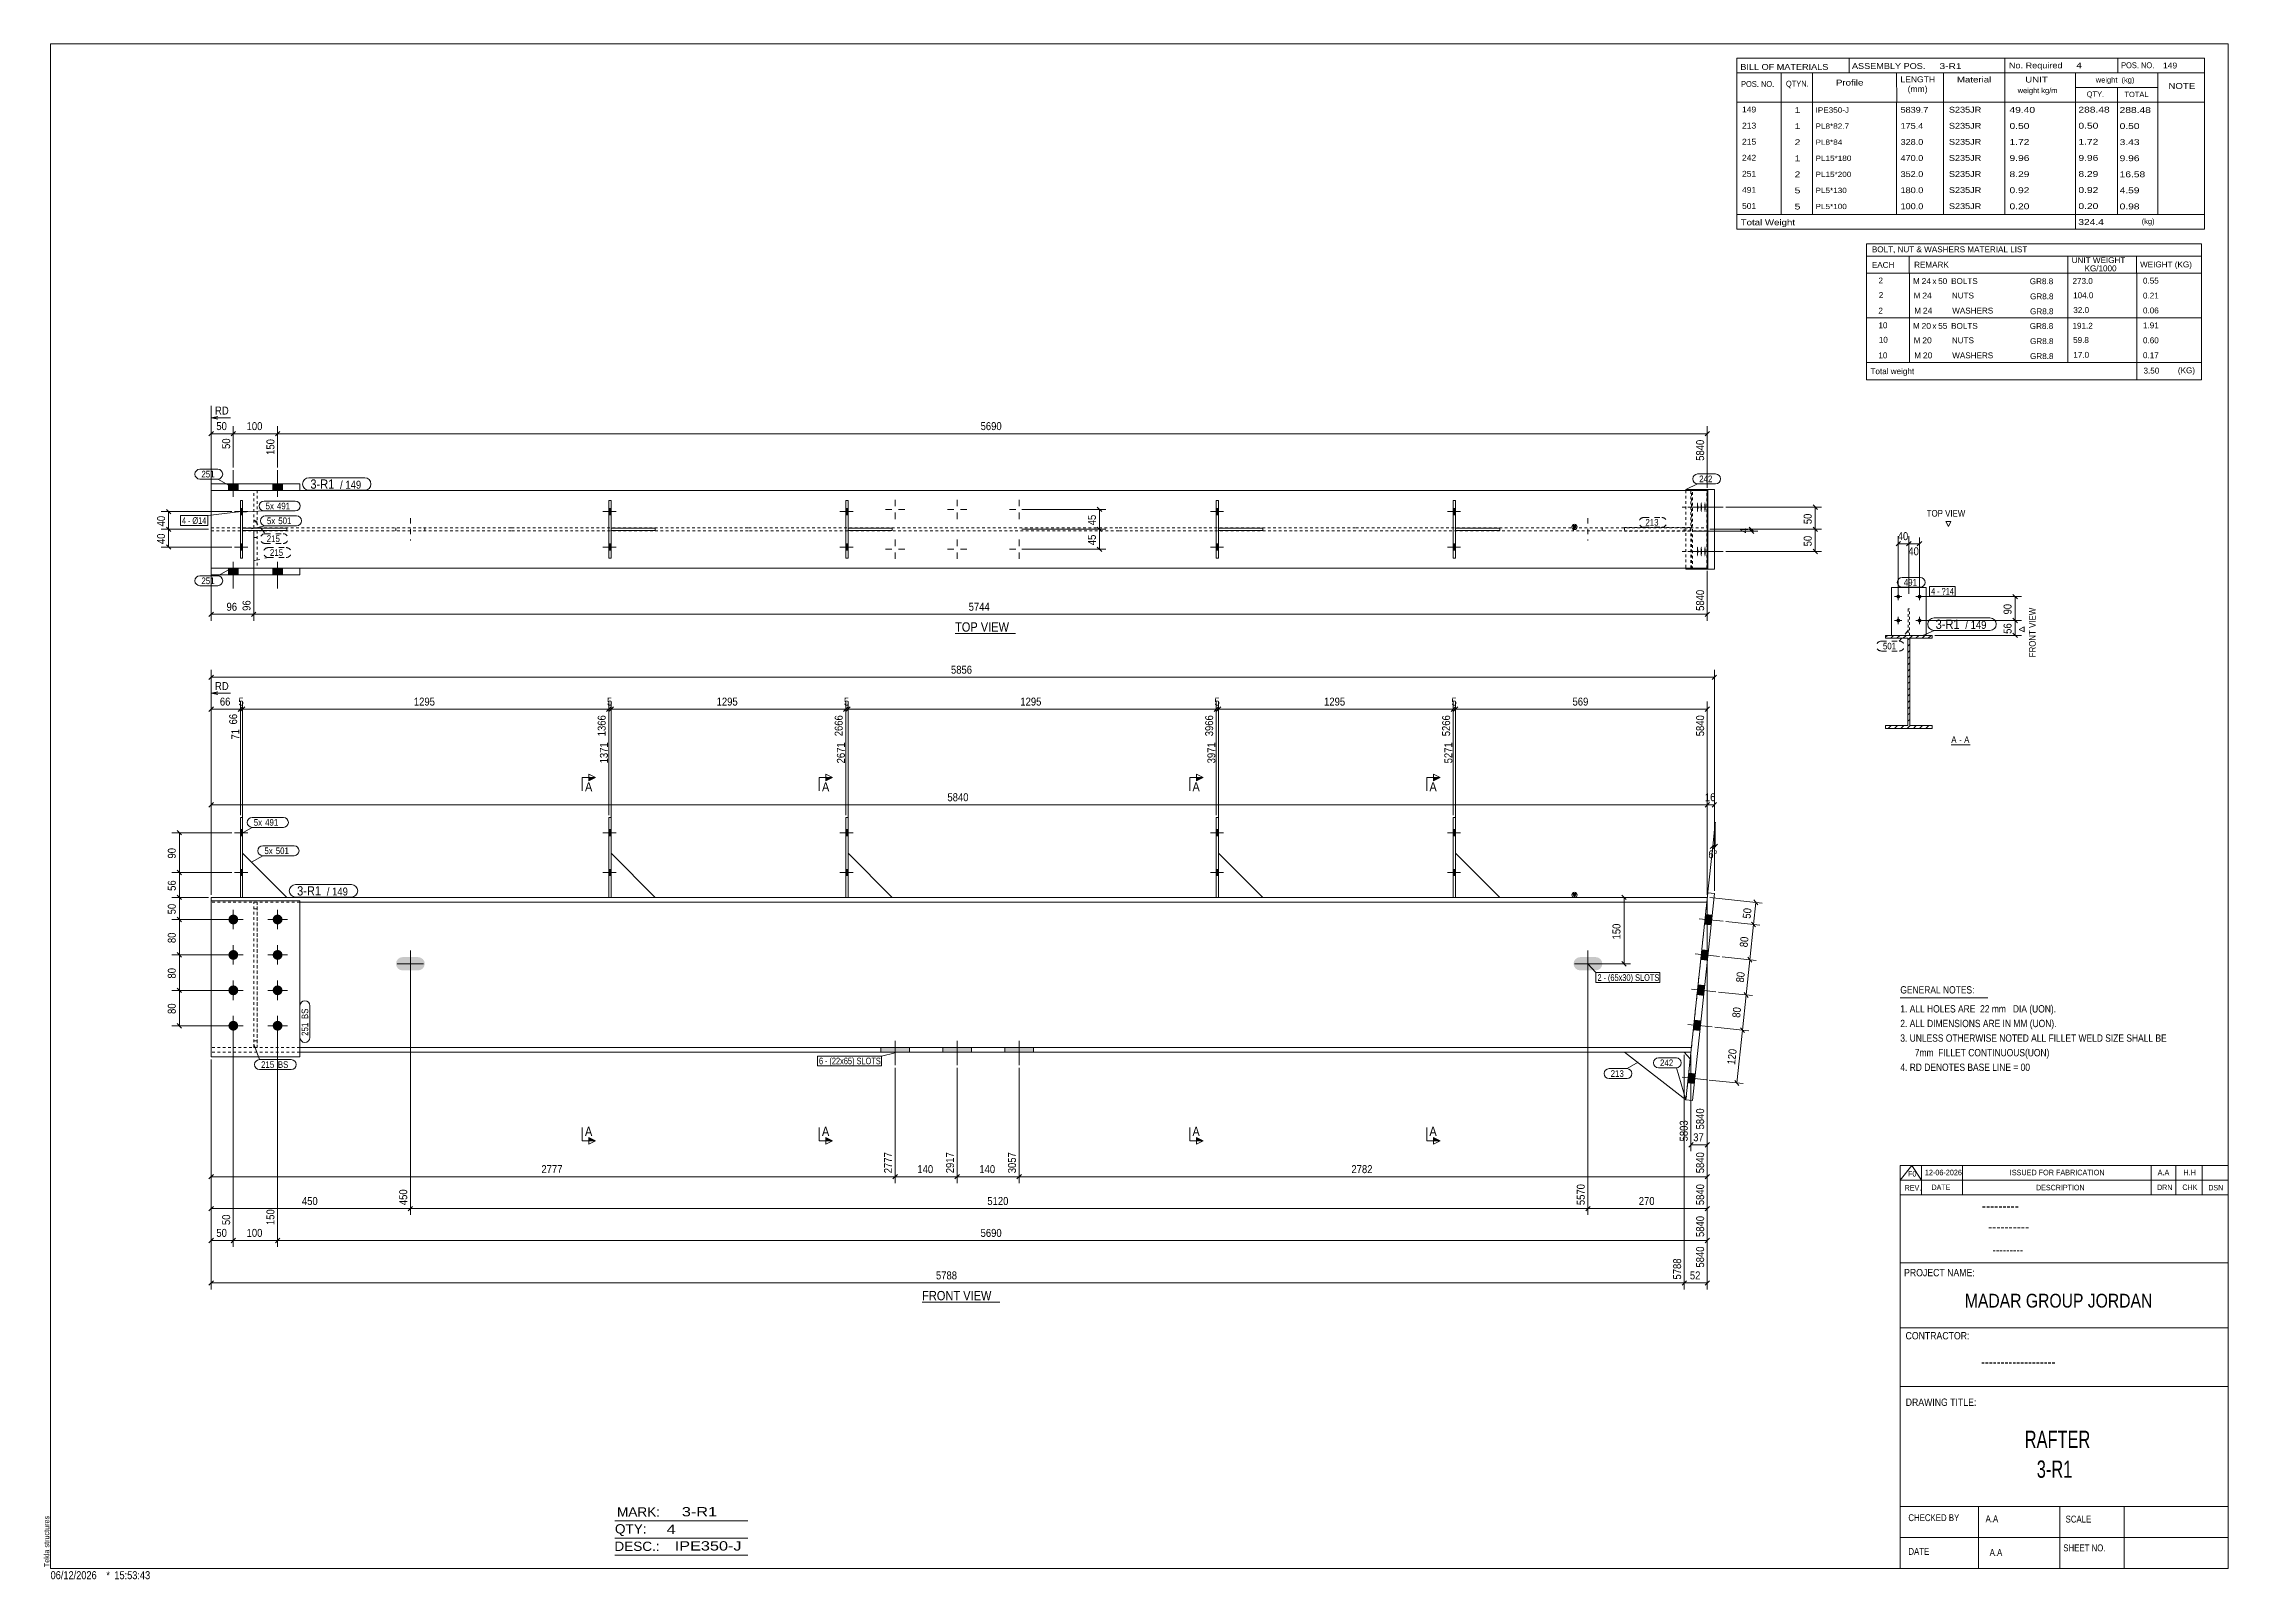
# Model space of a CAD drawing. Header units: millimetres. Extents: x 2 to 825, y 1 to 579.
import ezdxf

# ---------------------------------------------------------------- set-up
doc = ezdxf.new("R2010")
doc.units = ezdxf.units.MM
for name, pattern in [('XKITLINE00', [0]), ('XKITLINE01', [4, 1, -1, 1, -1]), ('XKITLINE02', [4, 2, -2])]:
    doc.linetypes.add(name, pattern=pattern)
for name, color, linetype, lineweight in [('Bolt', 3, 'Continuous', 0), ('BoltMark', 7, 'Continuous', 0), ('Dimensions', 7, 'Continuous', 0), ('DrawingSheet', 5, 'Continuous', 0), ('OtherObjectType', 7, 'Continuous', 0), ('Part', 2, 'Continuous', 0), ('PartMark', 7, 'Continuous', 0), ('Section', 6, 'Continuous', 0)]:
    doc.layers.add(name, color=color, linetype=linetype, lineweight=lineweight)
doc.styles.add('@ARIAL_UNICODE_MS_BOLD', font='ARIAL.TTF')
doc.styles.add('ARIAL', font='ARIAL.TTF')
doc.styles.add('ARIAL_NARROW', font='ARIALN.TTF')
doc.styles.add('COMIC_SANS_MS_BOLD', font='COMICBD.TTF')
doc.styles.add('SWIS721_EX_BT', font='ARIAL.TTF')
doc.styles.add('SWISSE', font='ARIAL.TTF')

# ---------------------------------------------------------------- blocks, each defined once
blk = doc.blocks.new('*A1')
at = {"layer": 'Part', "color": 7, "linetype": 'XKITLINE00', "lineweight": 0}
for p, q in [((695.98, 355.64), (696.62, 356.28)), ((697.88, 355.18), (698.98, 356.28)), ((700.24, 355.18), (701.34, 356.28)), ((702.59, 355.18), (703.69, 356.28)), ((704.38, 354.61), (706.05, 356.28)), ((707.31, 355.18), (708.41, 356.28)), ((709.67, 355.18), (710.77, 356.28)), ((712.02, 355.18), (713.12, 356.28)), ((704.38, 352.25), (705.08, 352.95)), ((704.38, 349.89), (705.08, 350.59)), ((704.38, 347.54), (705.08, 348.24)), ((704.38, 345.18), (705.08, 345.88)), ((704.38, 342.82), (705.08, 343.52)), ((704.38, 340.46), (705.08, 341.16)), ((704.38, 338.11), (705.08, 338.81)), ((704.38, 335.75), (705.08, 336.45)), ((704.38, 333.39), (705.08, 334.09)), ((704.38, 331.03), (705.08, 331.73)), ((704.38, 328.68), (705.08, 329.38)), ((696.98, 321.28), (698.08, 322.38)), ((699.34, 321.28), (700.44, 322.38)), ((701.7, 321.28), (702.8, 322.38)), ((704.05, 321.28), (705.15, 322.38)), ((704.38, 326.32), (705.08, 327.02)), ((704.38, 323.96), (705.08, 324.66)), ((706.41, 321.28), (707.51, 322.38)), ((708.77, 321.28), (709.87, 322.38)), ((711.13, 321.28), (712.23, 322.38))]:
    blk.add_line(p, q, dxfattribs=at)
blk = doc.blocks.new('*A2')
at = {"layer": 'Bolt'}
for points in [[(317.62, 199.33), (317.62, 201.16), (328.45, 201.16), (328.45, 199.33)], [(317.62, 199.33), (317.62, 201.16), (328.45, 201.16), (328.45, 199.33)], [(340.95, 199.33), (340.95, 201.16), (351.79, 201.16), (351.79, 199.33)], [(340.95, 199.33), (340.95, 201.16), (351.79, 201.16), (351.79, 199.33)], [(364.29, 199.33), (364.29, 201.16), (375.12, 201.16), (375.12, 199.33)], [(364.29, 199.33), (364.29, 201.16), (375.12, 201.16), (375.12, 199.33)]]:
    blk.add_hatch(color=3, dxfattribs=at).paths.add_polyline_path(points, flags=17)
at = {"layer": 'Bolt', "color": 3, "linetype": 'XKITLINE00', "lineweight": 0}
for p, q in [((317.62, 199.33), (317.62, 201.16)), ((317.62, 199.33), (317.62, 201.16)), ((323.04, 194.5), (323.04, 203.66)), ((323.04, 194.5), (323.04, 203.66)), ((328.45, 199.33), (328.45, 201.16)), ((328.45, 199.33), (328.45, 201.16)), ((340.95, 199.33), (340.95, 201.16)), ((340.95, 199.33), (340.95, 201.16)), ((346.37, 194.5), (346.37, 203.66)), ((346.37, 194.5), (346.37, 203.66)), ((351.79, 199.33), (351.79, 201.16)), ((351.79, 199.33), (351.79, 201.16)), ((364.29, 199.33), (364.29, 201.16)), ((364.29, 199.33), (364.29, 201.16)), ((369.7, 194.5), (369.7, 203.66)), ((369.7, 194.5), (369.7, 203.66)), ((375.12, 199.33), (375.12, 201.16)), ((375.12, 199.33), (375.12, 201.16))]:
    blk.add_line(p, q, dxfattribs=at)
blk = doc.blocks.new('*A3')
at = {"layer": 'Bolt'}
for points in [[(135.24, 231.71), (135.05, 232.66), (135.24, 233.62), (135.79, 234.43), (136.6, 234.97), (137.55, 235.16), (143.39, 235.16), (144.34, 234.97), (145.15, 234.43), (145.7, 233.62), (145.89, 232.66), (145.7, 231.71), (145.15, 230.89), (144.34, 230.35), (143.39, 230.16), (137.55, 230.16), (136.6, 230.35), (135.79, 230.89)], [(578.64, 231.71), (578.45, 232.66), (578.64, 233.62), (579.19, 234.43), (580, 234.97), (580.95, 235.16), (586.79, 235.16), (587.74, 234.97), (588.56, 234.43), (589.1, 233.62), (589.29, 232.66), (589.1, 231.71), (588.56, 230.89), (587.74, 230.35), (586.79, 230.16), (580.95, 230.16), (580, 230.35), (579.19, 230.89)]]:
    blk.add_hatch(color=3, dxfattribs=at).paths.add_polyline_path(points, flags=17)
at = {"layer": 'Bolt', "color": 3, "linetype": 'XKITLINE00', "lineweight": 0}
for p, q in [((145.47, 232.66), (135.47, 232.66)), ((140.47, 227.66), (140.47, 237.66)), ((588.87, 232.66), (578.87, 232.66)), ((583.87, 227.66), (583.87, 237.66))]:
    blk.add_line(p, q, dxfattribs=at)
blk = doc.blocks.new('*A4')
at = {"layer": 'Bolt'}
for points in [[(76.44, 283.16), (77.27, 283.16), (77.27, 280.83), (76.44, 280.83)], [(76.44, 283.16), (77.27, 283.16), (77.27, 280.83), (76.44, 280.83)], [(76.44, 268.16), (77.27, 268.16), (77.27, 265.83), (76.44, 265.83)], [(76.44, 268.16), (77.27, 268.16), (77.27, 265.83), (76.44, 265.83)]]:
    blk.add_hatch(color=3, dxfattribs=at).paths.add_polyline_path(points, flags=17)
at = {"layer": 'Bolt', "color": 3, "linetype": 'XKITLINE00', "lineweight": 0}
for p, q in [((79.2, 282), (74.2, 282)), ((79.2, 282), (74.2, 282)), ((77.27, 283.16), (76.44, 283.16)), ((77.27, 283.16), (76.44, 283.16)), ((77.27, 280.83), (76.44, 280.83)), ((77.27, 280.83), (76.44, 280.83)), ((79.2, 267), (74.2, 267)), ((79.2, 267), (74.2, 267)), ((77.27, 268.16), (76.44, 268.16)), ((77.27, 268.16), (76.44, 268.16)), ((77.27, 265.83), (76.44, 265.83)), ((77.27, 265.83), (76.44, 265.83))]:
    blk.add_line(p, q, dxfattribs=at)
blk = doc.blocks.new('*A5')
at = {"layer": 'Bolt'}
for points in [[(215.2, 283.16), (216.04, 283.16), (216.04, 280.83), (215.2, 280.83)], [(215.2, 283.16), (216.04, 283.16), (216.04, 280.83), (215.2, 280.83)], [(215.2, 268.16), (216.04, 268.16), (216.04, 265.83), (215.2, 265.83)], [(215.2, 268.16), (216.04, 268.16), (216.04, 265.83), (215.2, 265.83)]]:
    blk.add_hatch(color=3, dxfattribs=at).paths.add_polyline_path(points, flags=17)
at = {"layer": 'Bolt', "color": 3, "linetype": 'XKITLINE00', "lineweight": 0}
for p, q in [((217.97, 282), (212.97, 282)), ((217.97, 282), (212.97, 282)), ((216.04, 283.16), (215.2, 283.16)), ((216.04, 283.16), (215.2, 283.16)), ((216.04, 280.83), (215.2, 280.83)), ((216.04, 280.83), (215.2, 280.83)), ((217.97, 267), (212.97, 267)), ((217.97, 267), (212.97, 267)), ((216.04, 268.16), (215.2, 268.16)), ((216.04, 268.16), (215.2, 268.16)), ((216.04, 265.83), (215.2, 265.83)), ((216.04, 265.83), (215.2, 265.83))]:
    blk.add_line(p, q, dxfattribs=at)
blk = doc.blocks.new('*A6')
at = {"layer": 'Bolt'}
for points in [[(304.44, 283.16), (305.27, 283.16), (305.27, 280.83), (304.44, 280.83)], [(304.44, 283.16), (305.27, 283.16), (305.27, 280.83), (304.44, 280.83)], [(304.44, 268.16), (305.27, 268.16), (305.27, 265.83), (304.44, 265.83)], [(304.44, 268.16), (305.27, 268.16), (305.27, 265.83), (304.44, 265.83)]]:
    blk.add_hatch(color=3, dxfattribs=at).paths.add_polyline_path(points, flags=17)
at = {"layer": 'Bolt', "color": 3, "linetype": 'XKITLINE00', "lineweight": 0}
for p, q in [((307.2, 282), (302.2, 282)), ((307.2, 282), (302.2, 282)), ((305.27, 283.16), (304.44, 283.16)), ((305.27, 283.16), (304.44, 283.16)), ((305.27, 280.83), (304.44, 280.83)), ((305.27, 280.83), (304.44, 280.83)), ((307.2, 267), (302.2, 267)), ((307.2, 267), (302.2, 267)), ((305.27, 268.16), (304.44, 268.16)), ((305.27, 268.16), (304.44, 268.16)), ((305.27, 265.83), (304.44, 265.83)), ((305.27, 265.83), (304.44, 265.83))]:
    blk.add_line(p, q, dxfattribs=at)
blk = doc.blocks.new('*A7')
at = {"layer": 'Bolt'}
for points in [[(443.94, 283.16), (444.77, 283.16), (444.77, 280.83), (443.94, 280.83)], [(443.94, 283.16), (444.77, 283.16), (444.77, 280.83), (443.94, 280.83)], [(443.94, 268.16), (444.77, 268.16), (444.77, 265.83), (443.94, 265.83)], [(443.94, 268.16), (444.77, 268.16), (444.77, 265.83), (443.94, 265.83)]]:
    blk.add_hatch(color=3, dxfattribs=at).paths.add_polyline_path(points, flags=17)
at = {"layer": 'Bolt', "color": 3, "linetype": 'XKITLINE00', "lineweight": 0}
for p, q in [((446.7, 282), (441.7, 282)), ((446.7, 282), (441.7, 282)), ((444.77, 283.16), (443.94, 283.16)), ((444.77, 283.16), (443.94, 283.16)), ((444.77, 280.83), (443.94, 280.83)), ((444.77, 280.83), (443.94, 280.83)), ((446.7, 267), (441.7, 267)), ((446.7, 267), (441.7, 267)), ((444.77, 268.16), (443.94, 268.16)), ((444.77, 268.16), (443.94, 268.16)), ((444.77, 265.83), (443.94, 265.83)), ((444.77, 265.83), (443.94, 265.83))]:
    blk.add_line(p, q, dxfattribs=at)
blk = doc.blocks.new('*A8')
at = {"layer": 'Bolt'}
for points in [[(533.17, 283.16), (534, 283.16), (534, 280.83), (533.17, 280.83)], [(533.17, 283.16), (534, 283.16), (534, 280.83), (533.17, 280.83)], [(533.17, 268.16), (534, 268.16), (534, 265.83), (533.17, 265.83)], [(533.17, 268.16), (534, 268.16), (534, 265.83), (533.17, 265.83)]]:
    blk.add_hatch(color=3, dxfattribs=at).paths.add_polyline_path(points, flags=17)
at = {"layer": 'Bolt', "color": 3, "linetype": 'XKITLINE00', "lineweight": 0}
for p, q in [((535.94, 282), (530.94, 282)), ((535.94, 282), (530.94, 282)), ((534, 283.16), (533.17, 283.16)), ((534, 283.16), (533.17, 283.16)), ((534, 280.83), (533.17, 280.83)), ((534, 280.83), (533.17, 280.83)), ((535.94, 267), (530.94, 267)), ((535.94, 267), (530.94, 267)), ((534, 268.16), (533.17, 268.16)), ((534, 268.16), (533.17, 268.16)), ((534, 265.83), (533.17, 265.83)), ((534, 265.83), (533.17, 265.83))]:
    blk.add_line(p, q, dxfattribs=at)
blk = doc.blocks.new('*A9')
at = {"layer": 'Bolt'}
for points in [[(630.24, 247.29), (627.75, 247.55), (628.13, 251.2), (630.62, 250.94)], [(630.24, 247.29), (627.75, 247.55), (628.13, 251.2), (630.62, 250.94)], [(628.84, 234.03), (626.35, 234.29), (626.73, 237.94), (629.22, 237.68)], [(628.84, 234.03), (626.35, 234.29), (626.73, 237.94), (629.22, 237.68)], [(627.44, 220.77), (624.95, 221.03), (625.34, 224.68), (627.82, 224.42)], [(627.44, 220.77), (624.95, 221.03), (625.34, 224.68), (627.82, 224.42)], [(626.04, 207.51), (623.55, 207.77), (623.94, 211.42), (626.42, 211.16)], [(626.04, 207.51), (623.55, 207.77), (623.94, 211.42), (626.42, 211.16)], [(623.94, 187.62), (621.46, 187.88), (621.84, 191.53), (624.33, 191.27)], [(623.94, 187.62), (621.46, 187.88), (621.84, 191.53), (624.33, 191.27)]]:
    blk.add_hatch(color=3, dxfattribs=at).paths.add_polyline_path(points, flags=17)
at = {"layer": 'Bolt', "color": 3, "linetype": 'XKITLINE00', "lineweight": 0}
for p, q in [((634.82, 248.65), (625.7, 249.61)), ((634.82, 248.65), (625.7, 249.61)), ((630.24, 247.29), (627.75, 247.55)), ((630.24, 247.29), (627.75, 247.55)), ((630.62, 250.94), (628.13, 251.2)), ((630.62, 250.94), (628.13, 251.2)), ((633.42, 235.39), (624.3, 236.35)), ((633.42, 235.39), (624.3, 236.35)), ((628.84, 234.03), (626.35, 234.29)), ((628.84, 234.03), (626.35, 234.29)), ((629.22, 237.68), (626.73, 237.94)), ((629.22, 237.68), (626.73, 237.94)), ((632.02, 222.13), (622.91, 223.09)), ((632.02, 222.13), (622.91, 223.09)), ((627.82, 224.42), (625.34, 224.68)), ((627.82, 224.42), (625.34, 224.68)), ((627.44, 220.77), (624.95, 221.03)), ((627.44, 220.77), (624.95, 221.03)), ((630.62, 208.87), (621.51, 209.83)), ((630.62, 208.87), (621.51, 209.83)), ((626.04, 207.51), (623.55, 207.77)), ((626.04, 207.51), (623.55, 207.77)), ((626.42, 211.16), (623.94, 211.42)), ((626.42, 211.16), (623.94, 211.42)), ((628.53, 188.98), (619.41, 189.94)), ((628.53, 188.98), (619.41, 189.94)), ((624.33, 191.27), (621.84, 191.53)), ((624.33, 191.27), (621.84, 191.53)), ((623.94, 187.62), (621.46, 187.88)), ((623.94, 187.62), (621.46, 187.88))]:
    blk.add_line(p, q, dxfattribs=at)
blk = doc.blocks.new('*A10')
at = {"layer": 'Bolt'}
for points in [[(71.97, 249.37), (71.97, 249.42), (71.98, 249.46), (71.98, 249.51), (71.98, 249.55), (71.99, 249.6), (72, 249.64), (72.01, 249.69), (72.01, 249.73), (72.02, 249.77), (72.04, 249.82), (72.05, 249.86), (72.06, 249.9), (72.08, 249.95), (72.09, 249.99), (72.11, 250.03), (72.13, 250.07), (72.15, 250.11), (72.17, 250.15), (72.19, 250.19), (72.21, 250.23), (72.23, 250.27), (72.25, 250.31), (72.28, 250.35), (72.3, 250.38), (72.33, 250.42), (72.36, 250.46), (72.39, 250.49), (72.42, 250.53), (72.44, 250.56), (72.48, 250.59), (72.51, 250.63), (72.54, 250.66), (72.57, 250.69), (72.61, 250.72), (72.64, 250.75), (72.68, 250.77), (72.71, 250.8), (72.75, 250.83), (72.78, 250.85), (72.82, 250.88), (72.86, 250.9), (72.9, 250.92), (72.94, 250.95), (72.98, 250.97), (73.02, 250.99), (73.06, 251), (73.1, 251.02), (73.14, 251.04), (73.19, 251.05), (73.23, 251.07), (73.27, 251.08), (73.31, 251.1), (73.36, 251.11), (73.4, 251.12), (73.45, 251.13), (73.49, 251.14), (73.53, 251.14), (73.58, 251.15), (73.62, 251.15), (73.67, 251.16), (73.71, 251.16), (73.76, 251.16), (73.8, 251.16), (73.85, 251.16), (73.89, 251.16), (73.94, 251.16), (73.98, 251.15), (74.03, 251.15), (74.07, 251.14), (74.12, 251.14), (74.16, 251.13), (74.21, 251.12), (74.25, 251.11), (74.29, 251.1), (74.34, 251.08), (74.38, 251.07), (74.42, 251.05), (74.46, 251.04), (74.5, 251.02), (74.55, 251), (74.59, 250.99), (74.63, 250.97), (74.67, 250.95), (74.71, 250.92), (74.75, 250.9), (74.78, 250.88), (74.82, 250.85), (74.86, 250.83), (74.9, 250.8), (74.93, 250.77), (74.97, 250.75), (75, 250.72), (75.03, 250.69), (75.07, 250.66), (75.1, 250.63), (75.13, 250.59), (75.16, 250.56), (75.19, 250.53), (75.22, 250.49), (75.25, 250.46), (75.28, 250.42), (75.3, 250.38), (75.33, 250.35), (75.35, 250.31), (75.38, 250.27), (75.4, 250.23), (75.42, 250.19), (75.44, 250.15), (75.46, 250.11), (75.48, 250.07), (75.5, 250.03), (75.51, 249.99), (75.53, 249.95), (75.54, 249.9), (75.56, 249.86), (75.57, 249.82), (75.58, 249.77), (75.59, 249.73), (75.6, 249.69), (75.61, 249.64), (75.62, 249.6), (75.62, 249.55), (75.63, 249.51), (75.63, 249.46), (75.63, 249.42), (75.64, 249.37), (75.64, 249.33), (75.64, 249.28), (75.63, 249.24), (75.63, 249.19), (75.63, 249.15), (75.62, 249.1), (75.62, 249.06), (75.61, 249.02), (75.6, 248.97), (75.59, 248.93), (75.58, 248.88), (75.57, 248.84), (75.56, 248.8), (75.54, 248.75), (75.53, 248.71), (75.51, 248.67), (75.5, 248.63), (75.48, 248.59), (75.46, 248.54), (75.44, 248.5), (75.42, 248.46), (75.4, 248.43), (75.38, 248.39), (75.35, 248.35), (75.33, 248.31), (75.3, 248.27), (75.28, 248.24), (75.25, 248.2), (75.22, 248.17), (75.19, 248.13), (75.16, 248.1), (75.13, 248.06), (75.1, 248.03), (75.07, 248), (75.03, 247.97), (75, 247.94), (74.97, 247.91), (74.93, 247.88), (74.9, 247.86), (74.86, 247.83), (74.82, 247.8), (74.78, 247.78), (74.75, 247.76), (74.71, 247.73), (74.67, 247.71), (74.63, 247.69), (74.59, 247.67), (74.55, 247.65), (74.5, 247.63), (74.46, 247.62), (74.42, 247.6), (74.38, 247.59), (74.34, 247.57), (74.29, 247.56), (74.25, 247.55), (74.21, 247.54), (74.16, 247.53), (74.12, 247.52), (74.07, 247.52), (74.03, 247.51), (73.98, 247.5), (73.94, 247.5), (73.89, 247.5), (73.85, 247.5), (73.8, 247.5), (73.76, 247.5), (73.71, 247.5), (73.67, 247.5), (73.62, 247.5), (73.58, 247.51), (73.53, 247.52), (73.49, 247.52), (73.45, 247.53), (73.4, 247.54), (73.36, 247.55), (73.31, 247.56), (73.27, 247.57), (73.23, 247.59), (73.19, 247.6), (73.14, 247.62), (73.1, 247.63), (73.06, 247.65), (73.02, 247.67), (72.98, 247.69), (72.94, 247.71), (72.9, 247.73), (72.86, 247.76), (72.82, 247.78), (72.78, 247.8), (72.75, 247.83), (72.71, 247.86), (72.68, 247.88), (72.64, 247.91), (72.61, 247.94), (72.57, 247.97), (72.54, 248), (72.51, 248.03), (72.48, 248.06), (72.44, 248.1), (72.42, 248.13), (72.39, 248.17), (72.36, 248.2), (72.33, 248.24), (72.3, 248.27), (72.28, 248.31), (72.25, 248.35), (72.23, 248.39), (72.21, 248.43), (72.19, 248.46), (72.17, 248.5), (72.15, 248.54), (72.13, 248.59), (72.11, 248.63), (72.09, 248.67), (72.08, 248.71), (72.06, 248.75), (72.05, 248.8), (72.04, 248.84), (72.02, 248.88), (72.01, 248.93), (72.01, 248.97), (72, 249.02), (71.99, 249.06), (71.98, 249.1), (71.98, 249.15), (71.98, 249.19), (71.97, 249.24), (71.97, 249.28), (71.97, 249.33)], [(88.64, 249.37), (88.64, 249.42), (88.64, 249.46), (88.65, 249.51), (88.65, 249.55), (88.66, 249.6), (88.66, 249.64), (88.67, 249.69), (88.68, 249.73), (88.69, 249.77), (88.7, 249.82), (88.72, 249.86), (88.73, 249.9), (88.74, 249.95), (88.76, 249.99), (88.78, 250.03), (88.79, 250.07), (88.81, 250.11), (88.83, 250.15), (88.85, 250.19), (88.87, 250.23), (88.9, 250.27), (88.92, 250.31), (88.95, 250.35), (88.97, 250.38), (89, 250.42), (89.02, 250.46), (89.05, 250.49), (89.08, 250.53), (89.11, 250.56), (89.14, 250.59), (89.17, 250.63), (89.21, 250.66), (89.24, 250.69), (89.27, 250.72), (89.31, 250.75), (89.34, 250.77), (89.38, 250.8), (89.41, 250.83), (89.45, 250.85), (89.49, 250.88), (89.53, 250.9), (89.57, 250.92), (89.61, 250.95), (89.65, 250.97), (89.69, 250.99), (89.73, 251), (89.77, 251.02), (89.81, 251.04), (89.85, 251.05), (89.89, 251.07), (89.94, 251.08), (89.98, 251.1), (90.02, 251.11), (90.07, 251.12), (90.11, 251.13), (90.16, 251.14), (90.2, 251.14), (90.25, 251.15), (90.29, 251.15), (90.34, 251.16), (90.38, 251.16), (90.43, 251.16), (90.47, 251.16), (90.52, 251.16), (90.56, 251.16), (90.6, 251.16), (90.65, 251.15), (90.69, 251.15), (90.74, 251.14), (90.78, 251.14), (90.83, 251.13), (90.87, 251.12), (90.92, 251.11), (90.96, 251.1), (91, 251.08), (91.05, 251.07), (91.09, 251.05), (91.13, 251.04), (91.17, 251.02), (91.21, 251), (91.25, 250.99), (91.29, 250.97), (91.33, 250.95), (91.37, 250.92), (91.41, 250.9), (91.45, 250.88), (91.49, 250.85), (91.53, 250.83), (91.56, 250.8), (91.6, 250.77), (91.63, 250.75), (91.67, 250.72), (91.7, 250.69), (91.73, 250.66), (91.77, 250.63), (91.8, 250.59), (91.83, 250.56), (91.86, 250.53), (91.89, 250.49), (91.92, 250.46), (91.94, 250.42), (91.97, 250.38), (91.99, 250.35), (92.02, 250.31), (92.04, 250.27), (92.07, 250.23), (92.09, 250.19), (92.11, 250.15), (92.13, 250.11), (92.15, 250.07), (92.16, 250.03), (92.18, 249.99), (92.2, 249.95), (92.21, 249.9), (92.22, 249.86), (92.24, 249.82), (92.25, 249.77), (92.26, 249.73), (92.27, 249.69), (92.28, 249.64), (92.28, 249.6), (92.29, 249.55), (92.29, 249.51), (92.3, 249.46), (92.3, 249.42), (92.3, 249.37), (92.3, 249.33), (92.3, 249.28), (92.3, 249.24), (92.3, 249.19), (92.29, 249.15), (92.29, 249.1), (92.28, 249.06), (92.28, 249.02), (92.27, 248.97), (92.26, 248.93), (92.25, 248.88), (92.24, 248.84), (92.22, 248.8), (92.21, 248.75), (92.2, 248.71), (92.18, 248.67), (92.16, 248.63), (92.15, 248.59), (92.13, 248.54), (92.11, 248.5), (92.09, 248.46), (92.07, 248.43), (92.04, 248.39), (92.02, 248.35), (91.99, 248.31), (91.97, 248.27), (91.94, 248.24), (91.92, 248.2), (91.89, 248.17), (91.86, 248.13), (91.83, 248.1), (91.8, 248.06), (91.77, 248.03), (91.73, 248), (91.7, 247.97), (91.67, 247.94), (91.63, 247.91), (91.6, 247.88), (91.56, 247.86), (91.53, 247.83), (91.49, 247.8), (91.45, 247.78), (91.41, 247.76), (91.37, 247.73), (91.33, 247.71), (91.29, 247.69), (91.25, 247.67), (91.21, 247.65), (91.17, 247.63), (91.13, 247.62), (91.09, 247.6), (91.05, 247.59), (91, 247.57), (90.96, 247.56), (90.92, 247.55), (90.87, 247.54), (90.83, 247.53), (90.78, 247.52), (90.74, 247.52), (90.69, 247.51), (90.65, 247.5), (90.6, 247.5), (90.56, 247.5), (90.52, 247.5), (90.47, 247.5), (90.43, 247.5), (90.38, 247.5), (90.34, 247.5), (90.29, 247.5), (90.25, 247.51), (90.2, 247.52), (90.16, 247.52), (90.11, 247.53), (90.07, 247.54), (90.02, 247.55), (89.98, 247.56), (89.94, 247.57), (89.89, 247.59), (89.85, 247.6), (89.81, 247.62), (89.77, 247.63), (89.73, 247.65), (89.69, 247.67), (89.65, 247.69), (89.61, 247.71), (89.57, 247.73), (89.53, 247.76), (89.49, 247.78), (89.45, 247.8), (89.41, 247.83), (89.38, 247.86), (89.34, 247.88), (89.31, 247.91), (89.27, 247.94), (89.24, 247.97), (89.21, 248), (89.17, 248.03), (89.14, 248.06), (89.11, 248.1), (89.08, 248.13), (89.05, 248.17), (89.02, 248.2), (89, 248.24), (88.97, 248.27), (88.95, 248.31), (88.92, 248.35), (88.9, 248.39), (88.87, 248.43), (88.85, 248.46), (88.83, 248.5), (88.81, 248.54), (88.79, 248.59), (88.78, 248.63), (88.76, 248.67), (88.74, 248.71), (88.73, 248.75), (88.72, 248.8), (88.7, 248.84), (88.69, 248.88), (88.68, 248.93), (88.67, 248.97), (88.66, 249.02), (88.66, 249.06), (88.65, 249.1), (88.65, 249.15), (88.64, 249.19), (88.64, 249.24), (88.64, 249.28), (88.64, 249.33)], [(71.97, 236.04), (71.97, 236.09), (71.98, 236.13), (71.98, 236.18), (71.98, 236.22), (71.99, 236.26), (72, 236.31), (72.01, 236.35), (72.01, 236.4), (72.02, 236.44), (72.04, 236.48), (72.05, 236.53), (72.06, 236.57), (72.08, 236.61), (72.09, 236.66), (72.11, 236.7), (72.13, 236.74), (72.15, 236.78), (72.17, 236.82), (72.19, 236.86), (72.21, 236.9), (72.23, 236.94), (72.25, 236.98), (72.28, 237.01), (72.3, 237.05), (72.33, 237.09), (72.36, 237.12), (72.39, 237.16), (72.42, 237.19), (72.44, 237.23), (72.48, 237.26), (72.51, 237.29), (72.54, 237.32), (72.57, 237.35), (72.61, 237.38), (72.64, 237.41), (72.68, 237.44), (72.71, 237.47), (72.75, 237.49), (72.78, 237.52), (72.82, 237.54), (72.86, 237.57), (72.9, 237.59), (72.94, 237.61), (72.98, 237.63), (73.02, 237.65), (73.06, 237.67), (73.1, 237.69), (73.14, 237.71), (73.19, 237.72), (73.23, 237.74), (73.27, 237.75), (73.31, 237.76), (73.36, 237.77), (73.4, 237.78), (73.45, 237.79), (73.49, 237.8), (73.53, 237.81), (73.58, 237.81), (73.62, 237.82), (73.67, 237.82), (73.71, 237.83), (73.76, 237.83), (73.8, 237.83), (73.85, 237.83), (73.89, 237.83), (73.94, 237.82), (73.98, 237.82), (74.03, 237.81), (74.07, 237.81), (74.12, 237.8), (74.16, 237.79), (74.21, 237.78), (74.25, 237.77), (74.29, 237.76), (74.34, 237.75), (74.38, 237.74), (74.42, 237.72), (74.46, 237.71), (74.5, 237.69), (74.55, 237.67), (74.59, 237.65), (74.63, 237.63), (74.67, 237.61), (74.71, 237.59), (74.75, 237.57), (74.78, 237.54), (74.82, 237.52), (74.86, 237.49), (74.9, 237.47), (74.93, 237.44), (74.97, 237.41), (75, 237.38), (75.03, 237.35), (75.07, 237.32), (75.1, 237.29), (75.13, 237.26), (75.16, 237.23), (75.19, 237.19), (75.22, 237.16), (75.25, 237.12), (75.28, 237.09), (75.3, 237.05), (75.33, 237.01), (75.35, 236.98), (75.38, 236.94), (75.4, 236.9), (75.42, 236.86), (75.44, 236.82), (75.46, 236.78), (75.48, 236.74), (75.5, 236.7), (75.51, 236.66), (75.53, 236.61), (75.54, 236.57), (75.56, 236.53), (75.57, 236.48), (75.58, 236.44), (75.59, 236.4), (75.6, 236.35), (75.61, 236.31), (75.62, 236.26), (75.62, 236.22), (75.63, 236.18), (75.63, 236.13), (75.63, 236.09), (75.64, 236.04), (75.64, 236), (75.64, 235.95), (75.63, 235.91), (75.63, 235.86), (75.63, 235.82), (75.62, 235.77), (75.62, 235.73), (75.61, 235.68), (75.6, 235.64), (75.59, 235.59), (75.58, 235.55), (75.57, 235.51), (75.56, 235.46), (75.54, 235.42), (75.53, 235.38), (75.51, 235.34), (75.5, 235.29), (75.48, 235.25), (75.46, 235.21), (75.44, 235.17), (75.42, 235.13), (75.4, 235.09), (75.38, 235.05), (75.35, 235.01), (75.33, 234.98), (75.3, 234.94), (75.28, 234.9), (75.25, 234.87), (75.22, 234.83), (75.19, 234.8), (75.16, 234.76), (75.13, 234.73), (75.1, 234.7), (75.07, 234.67), (75.03, 234.64), (75, 234.61), (74.97, 234.58), (74.93, 234.55), (74.9, 234.52), (74.86, 234.5), (74.82, 234.47), (74.78, 234.45), (74.75, 234.42), (74.71, 234.4), (74.67, 234.38), (74.63, 234.36), (74.59, 234.34), (74.55, 234.32), (74.5, 234.3), (74.46, 234.28), (74.42, 234.27), (74.38, 234.25), (74.34, 234.24), (74.29, 234.23), (74.25, 234.22), (74.21, 234.21), (74.16, 234.2), (74.12, 234.19), (74.07, 234.18), (74.03, 234.18), (73.98, 234.17), (73.94, 234.17), (73.89, 234.16), (73.85, 234.16), (73.8, 234.16), (73.76, 234.16), (73.71, 234.16), (73.67, 234.17), (73.62, 234.17), (73.58, 234.18), (73.53, 234.18), (73.49, 234.19), (73.45, 234.2), (73.4, 234.21), (73.36, 234.22), (73.31, 234.23), (73.27, 234.24), (73.23, 234.25), (73.19, 234.27), (73.14, 234.28), (73.1, 234.3), (73.06, 234.32), (73.02, 234.34), (72.98, 234.36), (72.94, 234.38), (72.9, 234.4), (72.86, 234.42), (72.82, 234.45), (72.78, 234.47), (72.75, 234.5), (72.71, 234.52), (72.68, 234.55), (72.64, 234.58), (72.61, 234.61), (72.57, 234.64), (72.54, 234.67), (72.51, 234.7), (72.48, 234.73), (72.44, 234.76), (72.42, 234.8), (72.39, 234.83), (72.36, 234.87), (72.33, 234.9), (72.3, 234.94), (72.28, 234.98), (72.25, 235.01), (72.23, 235.05), (72.21, 235.09), (72.19, 235.13), (72.17, 235.17), (72.15, 235.21), (72.13, 235.25), (72.11, 235.29), (72.09, 235.34), (72.08, 235.38), (72.06, 235.42), (72.05, 235.46), (72.04, 235.51), (72.02, 235.55), (72.01, 235.59), (72.01, 235.64), (72, 235.68), (71.99, 235.73), (71.98, 235.77), (71.98, 235.82), (71.98, 235.86), (71.97, 235.91), (71.97, 235.95), (71.97, 236)], [(88.64, 236.04), (88.64, 236.09), (88.64, 236.13), (88.65, 236.18), (88.65, 236.22), (88.66, 236.26), (88.66, 236.31), (88.67, 236.35), (88.68, 236.4), (88.69, 236.44), (88.7, 236.48), (88.72, 236.53), (88.73, 236.57), (88.74, 236.61), (88.76, 236.66), (88.78, 236.7), (88.79, 236.74), (88.81, 236.78), (88.83, 236.82), (88.85, 236.86), (88.87, 236.9), (88.9, 236.94), (88.92, 236.98), (88.95, 237.01), (88.97, 237.05), (89, 237.09), (89.02, 237.12), (89.05, 237.16), (89.08, 237.19), (89.11, 237.23), (89.14, 237.26), (89.17, 237.29), (89.21, 237.32), (89.24, 237.35), (89.27, 237.38), (89.31, 237.41), (89.34, 237.44), (89.38, 237.47), (89.41, 237.49), (89.45, 237.52), (89.49, 237.54), (89.53, 237.57), (89.57, 237.59), (89.61, 237.61), (89.65, 237.63), (89.69, 237.65), (89.73, 237.67), (89.77, 237.69), (89.81, 237.71), (89.85, 237.72), (89.89, 237.74), (89.94, 237.75), (89.98, 237.76), (90.02, 237.77), (90.07, 237.78), (90.11, 237.79), (90.16, 237.8), (90.2, 237.81), (90.25, 237.81), (90.29, 237.82), (90.34, 237.82), (90.38, 237.83), (90.43, 237.83), (90.47, 237.83), (90.52, 237.83), (90.56, 237.83), (90.6, 237.82), (90.65, 237.82), (90.69, 237.81), (90.74, 237.81), (90.78, 237.8), (90.83, 237.79), (90.87, 237.78), (90.92, 237.77), (90.96, 237.76), (91, 237.75), (91.05, 237.74), (91.09, 237.72), (91.13, 237.71), (91.17, 237.69), (91.21, 237.67), (91.25, 237.65), (91.29, 237.63), (91.33, 237.61), (91.37, 237.59), (91.41, 237.57), (91.45, 237.54), (91.49, 237.52), (91.53, 237.49), (91.56, 237.47), (91.6, 237.44), (91.63, 237.41), (91.67, 237.38), (91.7, 237.35), (91.73, 237.32), (91.77, 237.29), (91.8, 237.26), (91.83, 237.23), (91.86, 237.19), (91.89, 237.16), (91.92, 237.12), (91.94, 237.09), (91.97, 237.05), (91.99, 237.01), (92.02, 236.98), (92.04, 236.94), (92.07, 236.9), (92.09, 236.86), (92.11, 236.82), (92.13, 236.78), (92.15, 236.74), (92.16, 236.7), (92.18, 236.66), (92.2, 236.61), (92.21, 236.57), (92.22, 236.53), (92.24, 236.48), (92.25, 236.44), (92.26, 236.4), (92.27, 236.35), (92.28, 236.31), (92.28, 236.26), (92.29, 236.22), (92.29, 236.18), (92.3, 236.13), (92.3, 236.09), (92.3, 236.04), (92.3, 236), (92.3, 235.95), (92.3, 235.91), (92.3, 235.86), (92.29, 235.82), (92.29, 235.77), (92.28, 235.73), (92.28, 235.68), (92.27, 235.64), (92.26, 235.59), (92.25, 235.55), (92.24, 235.51), (92.22, 235.46), (92.21, 235.42), (92.2, 235.38), (92.18, 235.34), (92.16, 235.29), (92.15, 235.25), (92.13, 235.21), (92.11, 235.17), (92.09, 235.13), (92.07, 235.09), (92.04, 235.05), (92.02, 235.01), (91.99, 234.98), (91.97, 234.94), (91.94, 234.9), (91.92, 234.87), (91.89, 234.83), (91.86, 234.8), (91.83, 234.76), (91.8, 234.73), (91.77, 234.7), (91.73, 234.67), (91.7, 234.64), (91.67, 234.61), (91.63, 234.58), (91.6, 234.55), (91.56, 234.52), (91.53, 234.5), (91.49, 234.47), (91.45, 234.45), (91.41, 234.42), (91.37, 234.4), (91.33, 234.38), (91.29, 234.36), (91.25, 234.34), (91.21, 234.32), (91.17, 234.3), (91.13, 234.28), (91.09, 234.27), (91.05, 234.25), (91, 234.24), (90.96, 234.23), (90.92, 234.22), (90.87, 234.21), (90.83, 234.2), (90.78, 234.19), (90.74, 234.18), (90.69, 234.18), (90.65, 234.17), (90.6, 234.17), (90.56, 234.16), (90.52, 234.16), (90.47, 234.16), (90.43, 234.16), (90.38, 234.16), (90.34, 234.17), (90.29, 234.17), (90.25, 234.18), (90.2, 234.18), (90.16, 234.19), (90.11, 234.2), (90.07, 234.21), (90.02, 234.22), (89.98, 234.23), (89.94, 234.24), (89.89, 234.25), (89.85, 234.27), (89.81, 234.28), (89.77, 234.3), (89.73, 234.32), (89.69, 234.34), (89.65, 234.36), (89.61, 234.38), (89.57, 234.4), (89.53, 234.42), (89.49, 234.45), (89.45, 234.47), (89.41, 234.5), (89.38, 234.52), (89.34, 234.55), (89.31, 234.58), (89.27, 234.61), (89.24, 234.64), (89.21, 234.67), (89.17, 234.7), (89.14, 234.73), (89.11, 234.76), (89.08, 234.8), (89.05, 234.83), (89.02, 234.87), (89, 234.9), (88.97, 234.94), (88.95, 234.98), (88.92, 235.01), (88.9, 235.05), (88.87, 235.09), (88.85, 235.13), (88.83, 235.17), (88.81, 235.21), (88.79, 235.25), (88.78, 235.29), (88.76, 235.34), (88.74, 235.38), (88.73, 235.42), (88.72, 235.46), (88.7, 235.51), (88.69, 235.55), (88.68, 235.59), (88.67, 235.64), (88.66, 235.68), (88.66, 235.73), (88.65, 235.77), (88.65, 235.82), (88.64, 235.86), (88.64, 235.91), (88.64, 235.95), (88.64, 236)], [(71.97, 222.71), (71.97, 222.75), (71.98, 222.8), (71.98, 222.84), (71.98, 222.89), (71.99, 222.93), (72, 222.98), (72.01, 223.02), (72.01, 223.06), (72.02, 223.11), (72.04, 223.15), (72.05, 223.19), (72.06, 223.24), (72.08, 223.28), (72.09, 223.32), (72.11, 223.36), (72.13, 223.41), (72.15, 223.45), (72.17, 223.49), (72.19, 223.53), (72.21, 223.57), (72.23, 223.6), (72.25, 223.64), (72.28, 223.68), (72.3, 223.72), (72.33, 223.75), (72.36, 223.79), (72.39, 223.83), (72.42, 223.86), (72.44, 223.89), (72.48, 223.93), (72.51, 223.96), (72.54, 223.99), (72.57, 224.02), (72.61, 224.05), (72.64, 224.08), (72.68, 224.11), (72.71, 224.13), (72.75, 224.16), (72.78, 224.19), (72.82, 224.21), (72.86, 224.23), (72.9, 224.26), (72.94, 224.28), (72.98, 224.3), (73.02, 224.32), (73.06, 224.34), (73.1, 224.36), (73.14, 224.37), (73.19, 224.39), (73.23, 224.4), (73.27, 224.42), (73.31, 224.43), (73.36, 224.44), (73.4, 224.45), (73.45, 224.46), (73.49, 224.47), (73.53, 224.48), (73.58, 224.48), (73.62, 224.49), (73.67, 224.49), (73.71, 224.49), (73.76, 224.49), (73.8, 224.5), (73.85, 224.49), (73.89, 224.49), (73.94, 224.49), (73.98, 224.49), (74.03, 224.48), (74.07, 224.48), (74.12, 224.47), (74.16, 224.46), (74.21, 224.45), (74.25, 224.44), (74.29, 224.43), (74.34, 224.42), (74.38, 224.4), (74.42, 224.39), (74.46, 224.37), (74.5, 224.36), (74.55, 224.34), (74.59, 224.32), (74.63, 224.3), (74.67, 224.28), (74.71, 224.26), (74.75, 224.23), (74.78, 224.21), (74.82, 224.19), (74.86, 224.16), (74.9, 224.13), (74.93, 224.11), (74.97, 224.08), (75, 224.05), (75.03, 224.02), (75.07, 223.99), (75.1, 223.96), (75.13, 223.93), (75.16, 223.89), (75.19, 223.86), (75.22, 223.83), (75.25, 223.79), (75.28, 223.75), (75.3, 223.72), (75.33, 223.68), (75.35, 223.64), (75.38, 223.6), (75.4, 223.57), (75.42, 223.53), (75.44, 223.49), (75.46, 223.45), (75.48, 223.41), (75.5, 223.36), (75.51, 223.32), (75.53, 223.28), (75.54, 223.24), (75.56, 223.19), (75.57, 223.15), (75.58, 223.11), (75.59, 223.06), (75.6, 223.02), (75.61, 222.98), (75.62, 222.93), (75.62, 222.89), (75.63, 222.84), (75.63, 222.8), (75.63, 222.75), (75.64, 222.71), (75.64, 222.66), (75.64, 222.62), (75.63, 222.57), (75.63, 222.53), (75.63, 222.48), (75.62, 222.44), (75.62, 222.39), (75.61, 222.35), (75.6, 222.3), (75.59, 222.26), (75.58, 222.22), (75.57, 222.17), (75.56, 222.13), (75.54, 222.09), (75.53, 222.04), (75.51, 222), (75.5, 221.96), (75.48, 221.92), (75.46, 221.88), (75.44, 221.84), (75.42, 221.8), (75.4, 221.76), (75.38, 221.72), (75.35, 221.68), (75.33, 221.64), (75.3, 221.61), (75.28, 221.57), (75.25, 221.53), (75.22, 221.5), (75.19, 221.46), (75.16, 221.43), (75.13, 221.4), (75.1, 221.37), (75.07, 221.33), (75.03, 221.3), (75, 221.27), (74.97, 221.24), (74.93, 221.22), (74.9, 221.19), (74.86, 221.16), (74.82, 221.14), (74.78, 221.11), (74.75, 221.09), (74.71, 221.07), (74.67, 221.05), (74.63, 221.02), (74.59, 221), (74.55, 220.99), (74.5, 220.97), (74.46, 220.95), (74.42, 220.94), (74.38, 220.92), (74.34, 220.91), (74.29, 220.9), (74.25, 220.88), (74.21, 220.87), (74.16, 220.86), (74.12, 220.86), (74.07, 220.85), (74.03, 220.84), (73.98, 220.84), (73.94, 220.83), (73.89, 220.83), (73.85, 220.83), (73.8, 220.83), (73.76, 220.83), (73.71, 220.83), (73.67, 220.83), (73.62, 220.84), (73.58, 220.84), (73.53, 220.85), (73.49, 220.86), (73.45, 220.86), (73.4, 220.87), (73.36, 220.88), (73.31, 220.9), (73.27, 220.91), (73.23, 220.92), (73.19, 220.94), (73.14, 220.95), (73.1, 220.97), (73.06, 220.99), (73.02, 221), (72.98, 221.02), (72.94, 221.05), (72.9, 221.07), (72.86, 221.09), (72.82, 221.11), (72.78, 221.14), (72.75, 221.16), (72.71, 221.19), (72.68, 221.22), (72.64, 221.24), (72.61, 221.27), (72.57, 221.3), (72.54, 221.33), (72.51, 221.37), (72.48, 221.4), (72.44, 221.43), (72.42, 221.46), (72.39, 221.5), (72.36, 221.53), (72.33, 221.57), (72.3, 221.61), (72.28, 221.64), (72.25, 221.68), (72.23, 221.72), (72.21, 221.76), (72.19, 221.8), (72.17, 221.84), (72.15, 221.88), (72.13, 221.92), (72.11, 221.96), (72.09, 222), (72.08, 222.04), (72.06, 222.09), (72.05, 222.13), (72.04, 222.17), (72.02, 222.22), (72.01, 222.26), (72.01, 222.3), (72, 222.35), (71.99, 222.39), (71.98, 222.44), (71.98, 222.48), (71.98, 222.53), (71.97, 222.57), (71.97, 222.62), (71.97, 222.66)], [(88.64, 222.71), (88.64, 222.75), (88.64, 222.8), (88.65, 222.84), (88.65, 222.89), (88.66, 222.93), (88.66, 222.98), (88.67, 223.02), (88.68, 223.06), (88.69, 223.11), (88.7, 223.15), (88.72, 223.19), (88.73, 223.24), (88.74, 223.28), (88.76, 223.32), (88.78, 223.36), (88.79, 223.41), (88.81, 223.45), (88.83, 223.49), (88.85, 223.53), (88.87, 223.57), (88.9, 223.6), (88.92, 223.64), (88.95, 223.68), (88.97, 223.72), (89, 223.75), (89.02, 223.79), (89.05, 223.83), (89.08, 223.86), (89.11, 223.89), (89.14, 223.93), (89.17, 223.96), (89.21, 223.99), (89.24, 224.02), (89.27, 224.05), (89.31, 224.08), (89.34, 224.11), (89.38, 224.13), (89.41, 224.16), (89.45, 224.19), (89.49, 224.21), (89.53, 224.23), (89.57, 224.26), (89.61, 224.28), (89.65, 224.3), (89.69, 224.32), (89.73, 224.34), (89.77, 224.36), (89.81, 224.37), (89.85, 224.39), (89.89, 224.4), (89.94, 224.42), (89.98, 224.43), (90.02, 224.44), (90.07, 224.45), (90.11, 224.46), (90.16, 224.47), (90.2, 224.48), (90.25, 224.48), (90.29, 224.49), (90.34, 224.49), (90.38, 224.49), (90.43, 224.49), (90.47, 224.5), (90.52, 224.49), (90.56, 224.49), (90.6, 224.49), (90.65, 224.49), (90.69, 224.48), (90.74, 224.48), (90.78, 224.47), (90.83, 224.46), (90.87, 224.45), (90.92, 224.44), (90.96, 224.43), (91, 224.42), (91.05, 224.4), (91.09, 224.39), (91.13, 224.37), (91.17, 224.36), (91.21, 224.34), (91.25, 224.32), (91.29, 224.3), (91.33, 224.28), (91.37, 224.26), (91.41, 224.23), (91.45, 224.21), (91.49, 224.19), (91.53, 224.16), (91.56, 224.13), (91.6, 224.11), (91.63, 224.08), (91.67, 224.05), (91.7, 224.02), (91.73, 223.99), (91.77, 223.96), (91.8, 223.93), (91.83, 223.89), (91.86, 223.86), (91.89, 223.83), (91.92, 223.79), (91.94, 223.75), (91.97, 223.72), (91.99, 223.68), (92.02, 223.64), (92.04, 223.6), (92.07, 223.57), (92.09, 223.53), (92.11, 223.49), (92.13, 223.45), (92.15, 223.41), (92.16, 223.36), (92.18, 223.32), (92.2, 223.28), (92.21, 223.24), (92.22, 223.19), (92.24, 223.15), (92.25, 223.11), (92.26, 223.06), (92.27, 223.02), (92.28, 222.98), (92.28, 222.93), (92.29, 222.89), (92.29, 222.84), (92.3, 222.8), (92.3, 222.75), (92.3, 222.71), (92.3, 222.66), (92.3, 222.62), (92.3, 222.57), (92.3, 222.53), (92.29, 222.48), (92.29, 222.44), (92.28, 222.39), (92.28, 222.35), (92.27, 222.3), (92.26, 222.26), (92.25, 222.22), (92.24, 222.17), (92.22, 222.13), (92.21, 222.09), (92.2, 222.04), (92.18, 222), (92.16, 221.96), (92.15, 221.92), (92.13, 221.88), (92.11, 221.84), (92.09, 221.8), (92.07, 221.76), (92.04, 221.72), (92.02, 221.68), (91.99, 221.64), (91.97, 221.61), (91.94, 221.57), (91.92, 221.53), (91.89, 221.5), (91.86, 221.46), (91.83, 221.43), (91.8, 221.4), (91.77, 221.37), (91.73, 221.33), (91.7, 221.3), (91.67, 221.27), (91.63, 221.24), (91.6, 221.22), (91.56, 221.19), (91.53, 221.16), (91.49, 221.14), (91.45, 221.11), (91.41, 221.09), (91.37, 221.07), (91.33, 221.05), (91.29, 221.02), (91.25, 221), (91.21, 220.99), (91.17, 220.97), (91.13, 220.95), (91.09, 220.94), (91.05, 220.92), (91, 220.91), (90.96, 220.9), (90.92, 220.88), (90.87, 220.87), (90.83, 220.86), (90.78, 220.86), (90.74, 220.85), (90.69, 220.84), (90.65, 220.84), (90.6, 220.83), (90.56, 220.83), (90.52, 220.83), (90.47, 220.83), (90.43, 220.83), (90.38, 220.83), (90.34, 220.83), (90.29, 220.84), (90.25, 220.84), (90.2, 220.85), (90.16, 220.86), (90.11, 220.86), (90.07, 220.87), (90.02, 220.88), (89.98, 220.9), (89.94, 220.91), (89.89, 220.92), (89.85, 220.94), (89.81, 220.95), (89.77, 220.97), (89.73, 220.99), (89.69, 221), (89.65, 221.02), (89.61, 221.05), (89.57, 221.07), (89.53, 221.09), (89.49, 221.11), (89.45, 221.14), (89.41, 221.16), (89.38, 221.19), (89.34, 221.22), (89.31, 221.24), (89.27, 221.27), (89.24, 221.3), (89.21, 221.33), (89.17, 221.37), (89.14, 221.4), (89.11, 221.43), (89.08, 221.46), (89.05, 221.5), (89.02, 221.53), (89, 221.57), (88.97, 221.61), (88.95, 221.64), (88.92, 221.68), (88.9, 221.72), (88.87, 221.76), (88.85, 221.8), (88.83, 221.84), (88.81, 221.88), (88.79, 221.92), (88.78, 221.96), (88.76, 222), (88.74, 222.04), (88.73, 222.09), (88.72, 222.13), (88.7, 222.17), (88.69, 222.22), (88.68, 222.26), (88.67, 222.3), (88.66, 222.35), (88.66, 222.39), (88.65, 222.44), (88.65, 222.48), (88.64, 222.53), (88.64, 222.57), (88.64, 222.62), (88.64, 222.66)], [(71.97, 209.37), (71.97, 209.42), (71.98, 209.46), (71.98, 209.51), (71.98, 209.55), (71.99, 209.6), (72, 209.64), (72.01, 209.69), (72.01, 209.73), (72.02, 209.77), (72.04, 209.82), (72.05, 209.86), (72.06, 209.9), (72.08, 209.95), (72.09, 209.99), (72.11, 210.03), (72.13, 210.07), (72.15, 210.11), (72.17, 210.15), (72.19, 210.19), (72.21, 210.23), (72.23, 210.27), (72.25, 210.31), (72.28, 210.35), (72.3, 210.38), (72.33, 210.42), (72.36, 210.46), (72.39, 210.49), (72.42, 210.53), (72.44, 210.56), (72.48, 210.59), (72.51, 210.63), (72.54, 210.66), (72.57, 210.69), (72.61, 210.72), (72.64, 210.75), (72.68, 210.77), (72.71, 210.8), (72.75, 210.83), (72.78, 210.85), (72.82, 210.88), (72.86, 210.9), (72.9, 210.92), (72.94, 210.95), (72.98, 210.97), (73.02, 210.99), (73.06, 211), (73.1, 211.02), (73.14, 211.04), (73.19, 211.05), (73.23, 211.07), (73.27, 211.08), (73.31, 211.1), (73.36, 211.11), (73.4, 211.12), (73.45, 211.13), (73.49, 211.14), (73.53, 211.14), (73.58, 211.15), (73.62, 211.15), (73.67, 211.16), (73.71, 211.16), (73.76, 211.16), (73.8, 211.16), (73.85, 211.16), (73.89, 211.16), (73.94, 211.16), (73.98, 211.15), (74.03, 211.15), (74.07, 211.14), (74.12, 211.14), (74.16, 211.13), (74.21, 211.12), (74.25, 211.11), (74.29, 211.1), (74.34, 211.08), (74.38, 211.07), (74.42, 211.05), (74.46, 211.04), (74.5, 211.02), (74.55, 211), (74.59, 210.99), (74.63, 210.97), (74.67, 210.95), (74.71, 210.92), (74.75, 210.9), (74.78, 210.88), (74.82, 210.85), (74.86, 210.83), (74.9, 210.8), (74.93, 210.77), (74.97, 210.75), (75, 210.72), (75.03, 210.69), (75.07, 210.66), (75.1, 210.63), (75.13, 210.59), (75.16, 210.56), (75.19, 210.53), (75.22, 210.49), (75.25, 210.46), (75.28, 210.42), (75.3, 210.38), (75.33, 210.35), (75.35, 210.31), (75.38, 210.27), (75.4, 210.23), (75.42, 210.19), (75.44, 210.15), (75.46, 210.11), (75.48, 210.07), (75.5, 210.03), (75.51, 209.99), (75.53, 209.95), (75.54, 209.9), (75.56, 209.86), (75.57, 209.82), (75.58, 209.77), (75.59, 209.73), (75.6, 209.69), (75.61, 209.64), (75.62, 209.6), (75.62, 209.55), (75.63, 209.51), (75.63, 209.46), (75.63, 209.42), (75.64, 209.37), (75.64, 209.33), (75.64, 209.28), (75.63, 209.24), (75.63, 209.19), (75.63, 209.15), (75.62, 209.1), (75.62, 209.06), (75.61, 209.02), (75.6, 208.97), (75.59, 208.93), (75.58, 208.88), (75.57, 208.84), (75.56, 208.8), (75.54, 208.75), (75.53, 208.71), (75.51, 208.67), (75.5, 208.63), (75.48, 208.59), (75.46, 208.54), (75.44, 208.5), (75.42, 208.46), (75.4, 208.43), (75.38, 208.39), (75.35, 208.35), (75.33, 208.31), (75.3, 208.27), (75.28, 208.24), (75.25, 208.2), (75.22, 208.17), (75.19, 208.13), (75.16, 208.1), (75.13, 208.06), (75.1, 208.03), (75.07, 208), (75.03, 207.97), (75, 207.94), (74.97, 207.91), (74.93, 207.88), (74.9, 207.86), (74.86, 207.83), (74.82, 207.8), (74.78, 207.78), (74.75, 207.76), (74.71, 207.73), (74.67, 207.71), (74.63, 207.69), (74.59, 207.67), (74.55, 207.65), (74.5, 207.63), (74.46, 207.62), (74.42, 207.6), (74.38, 207.59), (74.34, 207.57), (74.29, 207.56), (74.25, 207.55), (74.21, 207.54), (74.16, 207.53), (74.12, 207.52), (74.07, 207.52), (74.03, 207.51), (73.98, 207.5), (73.94, 207.5), (73.89, 207.5), (73.85, 207.5), (73.8, 207.5), (73.76, 207.5), (73.71, 207.5), (73.67, 207.5), (73.62, 207.5), (73.58, 207.51), (73.53, 207.52), (73.49, 207.52), (73.45, 207.53), (73.4, 207.54), (73.36, 207.55), (73.31, 207.56), (73.27, 207.57), (73.23, 207.59), (73.19, 207.6), (73.14, 207.62), (73.1, 207.63), (73.06, 207.65), (73.02, 207.67), (72.98, 207.69), (72.94, 207.71), (72.9, 207.73), (72.86, 207.76), (72.82, 207.78), (72.78, 207.8), (72.75, 207.83), (72.71, 207.86), (72.68, 207.88), (72.64, 207.91), (72.61, 207.94), (72.57, 207.97), (72.54, 208), (72.51, 208.03), (72.48, 208.06), (72.44, 208.1), (72.42, 208.13), (72.39, 208.17), (72.36, 208.2), (72.33, 208.24), (72.3, 208.27), (72.28, 208.31), (72.25, 208.35), (72.23, 208.39), (72.21, 208.43), (72.19, 208.46), (72.17, 208.5), (72.15, 208.54), (72.13, 208.59), (72.11, 208.63), (72.09, 208.67), (72.08, 208.71), (72.06, 208.75), (72.05, 208.8), (72.04, 208.84), (72.02, 208.88), (72.01, 208.93), (72.01, 208.97), (72, 209.02), (71.99, 209.06), (71.98, 209.1), (71.98, 209.15), (71.98, 209.19), (71.97, 209.24), (71.97, 209.28), (71.97, 209.33)], [(88.64, 209.37), (88.64, 209.42), (88.64, 209.46), (88.65, 209.51), (88.65, 209.55), (88.66, 209.6), (88.66, 209.64), (88.67, 209.69), (88.68, 209.73), (88.69, 209.77), (88.7, 209.82), (88.72, 209.86), (88.73, 209.9), (88.74, 209.95), (88.76, 209.99), (88.78, 210.03), (88.79, 210.07), (88.81, 210.11), (88.83, 210.15), (88.85, 210.19), (88.87, 210.23), (88.9, 210.27), (88.92, 210.31), (88.95, 210.35), (88.97, 210.38), (89, 210.42), (89.02, 210.46), (89.05, 210.49), (89.08, 210.53), (89.11, 210.56), (89.14, 210.59), (89.17, 210.63), (89.21, 210.66), (89.24, 210.69), (89.27, 210.72), (89.31, 210.75), (89.34, 210.77), (89.38, 210.8), (89.41, 210.83), (89.45, 210.85), (89.49, 210.88), (89.53, 210.9), (89.57, 210.92), (89.61, 210.95), (89.65, 210.97), (89.69, 210.99), (89.73, 211), (89.77, 211.02), (89.81, 211.04), (89.85, 211.05), (89.89, 211.07), (89.94, 211.08), (89.98, 211.1), (90.02, 211.11), (90.07, 211.12), (90.11, 211.13), (90.16, 211.14), (90.2, 211.14), (90.25, 211.15), (90.29, 211.15), (90.34, 211.16), (90.38, 211.16), (90.43, 211.16), (90.47, 211.16), (90.52, 211.16), (90.56, 211.16), (90.6, 211.16), (90.65, 211.15), (90.69, 211.15), (90.74, 211.14), (90.78, 211.14), (90.83, 211.13), (90.87, 211.12), (90.92, 211.11), (90.96, 211.1), (91, 211.08), (91.05, 211.07), (91.09, 211.05), (91.13, 211.04), (91.17, 211.02), (91.21, 211), (91.25, 210.99), (91.29, 210.97), (91.33, 210.95), (91.37, 210.92), (91.41, 210.9), (91.45, 210.88), (91.49, 210.85), (91.53, 210.83), (91.56, 210.8), (91.6, 210.77), (91.63, 210.75), (91.67, 210.72), (91.7, 210.69), (91.73, 210.66), (91.77, 210.63), (91.8, 210.59), (91.83, 210.56), (91.86, 210.53), (91.89, 210.49), (91.92, 210.46), (91.94, 210.42), (91.97, 210.38), (91.99, 210.35), (92.02, 210.31), (92.04, 210.27), (92.07, 210.23), (92.09, 210.19), (92.11, 210.15), (92.13, 210.11), (92.15, 210.07), (92.16, 210.03), (92.18, 209.99), (92.2, 209.95), (92.21, 209.9), (92.22, 209.86), (92.24, 209.82), (92.25, 209.77), (92.26, 209.73), (92.27, 209.69), (92.28, 209.64), (92.28, 209.6), (92.29, 209.55), (92.29, 209.51), (92.3, 209.46), (92.3, 209.42), (92.3, 209.37), (92.3, 209.33), (92.3, 209.28), (92.3, 209.24), (92.3, 209.19), (92.29, 209.15), (92.29, 209.1), (92.28, 209.06), (92.28, 209.02), (92.27, 208.97), (92.26, 208.93), (92.25, 208.88), (92.24, 208.84), (92.22, 208.8), (92.21, 208.75), (92.2, 208.71), (92.18, 208.67), (92.16, 208.63), (92.15, 208.59), (92.13, 208.54), (92.11, 208.5), (92.09, 208.46), (92.07, 208.43), (92.04, 208.39), (92.02, 208.35), (91.99, 208.31), (91.97, 208.27), (91.94, 208.24), (91.92, 208.2), (91.89, 208.17), (91.86, 208.13), (91.83, 208.1), (91.8, 208.06), (91.77, 208.03), (91.73, 208), (91.7, 207.97), (91.67, 207.94), (91.63, 207.91), (91.6, 207.88), (91.56, 207.86), (91.53, 207.83), (91.49, 207.8), (91.45, 207.78), (91.41, 207.76), (91.37, 207.73), (91.33, 207.71), (91.29, 207.69), (91.25, 207.67), (91.21, 207.65), (91.17, 207.63), (91.13, 207.62), (91.09, 207.6), (91.05, 207.59), (91, 207.57), (90.96, 207.56), (90.92, 207.55), (90.87, 207.54), (90.83, 207.53), (90.78, 207.52), (90.74, 207.52), (90.69, 207.51), (90.65, 207.5), (90.6, 207.5), (90.56, 207.5), (90.52, 207.5), (90.47, 207.5), (90.43, 207.5), (90.38, 207.5), (90.34, 207.5), (90.29, 207.5), (90.25, 207.51), (90.2, 207.52), (90.16, 207.52), (90.11, 207.53), (90.07, 207.54), (90.02, 207.55), (89.98, 207.56), (89.94, 207.57), (89.89, 207.59), (89.85, 207.6), (89.81, 207.62), (89.77, 207.63), (89.73, 207.65), (89.69, 207.67), (89.65, 207.69), (89.61, 207.71), (89.57, 207.73), (89.53, 207.76), (89.49, 207.78), (89.45, 207.8), (89.41, 207.83), (89.38, 207.86), (89.34, 207.88), (89.31, 207.91), (89.27, 207.94), (89.24, 207.97), (89.21, 208), (89.17, 208.03), (89.14, 208.06), (89.11, 208.1), (89.08, 208.13), (89.05, 208.17), (89.02, 208.2), (89, 208.24), (88.97, 208.27), (88.95, 208.31), (88.92, 208.35), (88.9, 208.39), (88.87, 208.43), (88.85, 208.46), (88.83, 208.5), (88.81, 208.54), (88.79, 208.59), (88.78, 208.63), (88.76, 208.67), (88.74, 208.71), (88.73, 208.75), (88.72, 208.8), (88.7, 208.84), (88.69, 208.88), (88.68, 208.93), (88.67, 208.97), (88.66, 209.02), (88.66, 209.06), (88.65, 209.1), (88.65, 209.15), (88.64, 209.19), (88.64, 209.24), (88.64, 209.28), (88.64, 209.33)]]:
    blk.add_hatch(color=3, dxfattribs=at).paths.add_polyline_path(points, flags=17)
at = {"layer": 'Bolt', "color": 3, "linetype": 'XKITLINE00', "lineweight": 0}
for p, q in [((70.14, 249.33), (77.47, 249.33)), ((73.8, 245.66), (73.8, 253)), ((86.8, 249.33), (94.14, 249.33)), ((90.47, 245.66), (90.47, 253)), ((73.8, 232.33), (73.8, 239.66)), ((90.47, 232.33), (90.47, 239.66)), ((70.14, 236), (77.47, 236)), ((86.8, 236), (94.14, 236)), ((70.14, 222.66), (77.47, 222.66)), ((73.8, 219), (73.8, 226.33)), ((86.8, 222.66), (94.14, 222.66)), ((90.47, 219), (90.47, 226.33)), ((70.14, 209.33), (77.47, 209.33)), ((73.8, 205.66), (73.8, 213)), ((86.8, 209.33), (94.14, 209.33)), ((90.47, 205.66), (90.47, 213))]:
    blk.add_line(p, q, dxfattribs=at)
blk = doc.blocks.new('*A11')
at = {"layer": 'Bolt', "color": 3, "linetype": 'XKITLINE00', "lineweight": 0}
for p, q in [((70.14, 249.33), (72.58, 249.33)), ((73.8, 253), (73.8, 250.55)), ((73.8, 245.66), (73.8, 248.1)), ((77.47, 249.33), (75.03, 249.33)), ((86.8, 249.33), (89.25, 249.33)), ((90.47, 253), (90.47, 250.55)), ((90.47, 245.66), (90.47, 248.1)), ((94.14, 249.33), (91.69, 249.33)), ((73.8, 239.66), (73.8, 237.22)), ((90.47, 239.66), (90.47, 237.22)), ((70.14, 236), (72.58, 236)), ((73.8, 232.33), (73.8, 234.77)), ((77.47, 236), (75.03, 236)), ((86.8, 236), (89.25, 236)), ((90.47, 232.33), (90.47, 234.77)), ((94.14, 236), (91.69, 236)), ((70.14, 222.66), (72.58, 222.66)), ((73.8, 226.33), (73.8, 223.89)), ((77.47, 222.66), (75.03, 222.66)), ((86.8, 222.66), (89.25, 222.66)), ((90.47, 226.33), (90.47, 223.89)), ((94.14, 222.66), (91.69, 222.66)), ((73.8, 219), (73.8, 221.44)), ((90.47, 219), (90.47, 221.44)), ((70.14, 209.33), (72.58, 209.33)), ((73.8, 213), (73.8, 210.55)), ((73.8, 205.66), (73.8, 208.1)), ((77.47, 209.33), (75.03, 209.33)), ((86.8, 209.33), (89.25, 209.33)), ((90.47, 213), (90.47, 210.55)), ((90.47, 205.66), (90.47, 208.1)), ((94.14, 209.33), (91.69, 209.33))]:
    blk.add_line(p, q, dxfattribs=at)
blk = doc.blocks.new('*A12')
at = {"layer": 'Part'}
blk.add_hatch(color=2, dxfattribs=at).paths.add_polyline_path([(578.02, 259.06), (579.62, 259.06), (578.82, 257.66)], flags=17)
at = {"layer": 'Part', "color": 2, "linetype": 'XKITLINE00', "lineweight": 0}
for p, q in [((178.47, 257.66), (65.47, 257.66)), ((65.47, 257.66), (65.47, 256.33)), ((178.47, 255.83), (98.8, 255.83)), ((267.7, 257.66), (178.57, 257.66)), ((267.7, 255.83), (178.57, 255.83)), ((407.2, 257.66), (267.8, 257.66)), ((407.2, 255.83), (267.8, 255.83)), ((496.44, 257.66), (407.3, 257.66)), ((496.44, 255.83), (407.3, 255.83)), ((628.82, 257.66), (496.54, 257.66)), ((628.62, 255.83), (496.54, 255.83)), ((578.82, 257.66), (578.02, 259.06)), ((578.02, 259.06), (579.62, 259.06)), ((579.62, 259.06), (578.82, 257.66)), ((178.47, 201.16), (98.8, 201.16)), ((178.47, 199.33), (98.8, 199.33)), ((267.7, 201.16), (178.57, 201.16)), ((267.7, 199.33), (178.57, 199.33)), ((407.2, 201.16), (267.8, 201.16)), ((407.2, 199.33), (267.8, 199.33)), ((496.44, 201.16), (407.3, 201.16)), ((496.44, 199.33), (407.3, 199.33)), ((622.86, 201.16), (496.54, 201.16)), ((622.66, 199.33), (496.54, 199.33))]:
    blk.add_line(p, q, dxfattribs=at)
at = {"layer": 'Part', "color": 7, "linetype": 'XKITLINE01', "lineweight": 0}
for p, q in [((65.47, 199.33), (65.47, 256.33)), ((98.8, 255.83), (65.47, 255.83)), ((628.82, 257.66), (622.66, 199.33)), ((98.8, 201.16), (65.47, 201.16)), ((98.8, 199.33), (65.47, 199.33))]:
    blk.add_line(p, q, dxfattribs=at)
at = {"layer": 'Part', "color": 2, "linetype": 'XKITLINE00', "lineweight": 0}
blk.add_circle((578.82, 258.56), 1, dxfattribs=at)
blk = doc.blocks.new('*A13')
at = {"layer": 'Part', "color": 2, "linetype": 'XKITLINE00', "lineweight": 0}
blk.add_line((77.27, 274.33), (93.94, 257.66), dxfattribs=at)
at = {"layer": 'Part', "color": 7, "linetype": 'XKITLINE01', "lineweight": 0}
for p, q in [((77.27, 257.66), (77.27, 274.33)), ((93.94, 257.66), (77.27, 257.66))]:
    blk.add_line(p, q, dxfattribs=at)
blk = doc.blocks.new('*A14')
at = {"layer": 'Part', "color": 2, "linetype": 'XKITLINE00', "lineweight": 0}
for p, q in [((76.44, 287.66), (77.27, 287.66)), ((76.44, 287.66), (76.44, 257.66)), ((77.27, 287.66), (77.27, 257.66))]:
    blk.add_line(p, q, dxfattribs=at)
at = {"layer": 'Part', "color": 7, "linetype": 'XKITLINE01', "lineweight": 0}
blk.add_line((77.27, 257.66), (76.44, 257.66), dxfattribs=at)
blk = doc.blocks.new('*A15')
at = {"layer": 'Part', "color": 2, "linetype": 'XKITLINE00', "lineweight": 0}
blk.add_line((232.7, 257.66), (216.04, 274.33), dxfattribs=at)
at = {"layer": 'Part', "color": 7, "linetype": 'XKITLINE01', "lineweight": 0}
for p, q in [((216.04, 274.33), (216.04, 257.66)), ((216.04, 257.66), (232.7, 257.66))]:
    blk.add_line(p, q, dxfattribs=at)
blk = doc.blocks.new('*A16')
at = {"layer": 'Part', "color": 2, "linetype": 'XKITLINE00', "lineweight": 0}
for p, q in [((215.2, 287.66), (216.04, 287.66)), ((215.2, 287.66), (215.2, 257.66)), ((216.04, 287.66), (216.04, 257.66))]:
    blk.add_line(p, q, dxfattribs=at)
at = {"layer": 'Part', "color": 7, "linetype": 'XKITLINE01', "lineweight": 0}
blk.add_line((216.04, 257.66), (215.2, 257.66), dxfattribs=at)
blk = doc.blocks.new('*A17')
at = {"layer": 'Part', "color": 2, "linetype": 'XKITLINE00', "lineweight": 0}
blk.add_line((321.94, 257.66), (305.27, 274.33), dxfattribs=at)
at = {"layer": 'Part', "color": 7, "linetype": 'XKITLINE01', "lineweight": 0}
for p, q in [((305.27, 274.33), (305.27, 257.66)), ((305.27, 257.66), (321.94, 257.66))]:
    blk.add_line(p, q, dxfattribs=at)
blk = doc.blocks.new('*A18')
at = {"layer": 'Part', "color": 2, "linetype": 'XKITLINE00', "lineweight": 0}
for p, q in [((304.44, 287.66), (305.27, 287.66)), ((304.44, 287.66), (304.44, 257.66)), ((305.27, 287.66), (305.27, 257.66))]:
    blk.add_line(p, q, dxfattribs=at)
at = {"layer": 'Part', "color": 7, "linetype": 'XKITLINE01', "lineweight": 0}
blk.add_line((305.27, 257.66), (304.44, 257.66), dxfattribs=at)
blk = doc.blocks.new('*A19')
at = {"layer": 'Part', "color": 2, "linetype": 'XKITLINE00', "lineweight": 0}
blk.add_line((461.44, 257.66), (444.77, 274.33), dxfattribs=at)
at = {"layer": 'Part', "color": 7, "linetype": 'XKITLINE01', "lineweight": 0}
for p, q in [((444.77, 274.33), (444.77, 257.66)), ((444.77, 257.66), (461.44, 257.66))]:
    blk.add_line(p, q, dxfattribs=at)
blk = doc.blocks.new('*A20')
at = {"layer": 'Part', "color": 2, "linetype": 'XKITLINE00', "lineweight": 0}
for p, q in [((443.94, 287.66), (444.77, 287.66)), ((443.94, 287.66), (443.94, 257.66)), ((444.77, 287.66), (444.77, 257.66))]:
    blk.add_line(p, q, dxfattribs=at)
at = {"layer": 'Part', "color": 7, "linetype": 'XKITLINE01', "lineweight": 0}
blk.add_line((444.77, 257.66), (443.94, 257.66), dxfattribs=at)
blk = doc.blocks.new('*A21')
at = {"layer": 'Part', "color": 2, "linetype": 'XKITLINE00', "lineweight": 0}
blk.add_line((550.67, 257.66), (534, 274.33), dxfattribs=at)
at = {"layer": 'Part', "color": 7, "linetype": 'XKITLINE01', "lineweight": 0}
for p, q in [((534, 274.33), (534, 257.66)), ((534, 257.66), (550.67, 257.66))]:
    blk.add_line(p, q, dxfattribs=at)
blk = doc.blocks.new('*A22')
at = {"layer": 'Part', "color": 2, "linetype": 'XKITLINE00', "lineweight": 0}
for p, q in [((533.17, 287.66), (534, 287.66)), ((533.17, 287.66), (533.17, 257.66)), ((534, 287.66), (534, 257.66))]:
    blk.add_line(p, q, dxfattribs=at)
at = {"layer": 'Part', "color": 7, "linetype": 'XKITLINE01', "lineweight": 0}
blk.add_line((534, 257.66), (533.17, 257.66), dxfattribs=at)
blk = doc.blocks.new('*A23')
at = {"layer": 'Part', "color": 2, "linetype": 'XKITLINE00', "lineweight": 0}
for p, q in [((628.99, 259.32), (620.77, 181.42)), ((623.26, 181.16), (631.48, 259.06)), ((631.48, 259.06), (628.99, 259.32)), ((620.77, 181.42), (623.26, 181.16))]:
    blk.add_line(p, q, dxfattribs=at)
blk = doc.blocks.new('*A24')
at = {"layer": 'Part', "color": 7, "linetype": 'XKITLINE01', "lineweight": 0}
for p, q in [((81.47, 201.16), (81.47, 255.83)), ((81.47, 255.83), (82.8, 255.83)), ((82.8, 255.83), (82.8, 201.16)), ((82.8, 253.33), (81.47, 253.33)), ((81.47, 203.66), (82.8, 203.66)), ((82.8, 201.16), (81.47, 201.16))]:
    blk.add_line(p, q, dxfattribs=at)
blk = doc.blocks.new('*A25')
at = {"layer": 'Part', "color": 7, "linetype": 'XKITLINE01', "lineweight": 0}
for p, q in [((81.47, 201.16), (81.47, 255.83)), ((82.8, 255.83), (81.47, 255.83)), ((82.8, 201.16), (82.8, 255.83)), ((82.8, 253.33), (81.47, 253.33)), ((81.47, 203.66), (82.8, 203.66)), ((81.47, 201.16), (82.8, 201.16))]:
    blk.add_line(p, q, dxfattribs=at)
blk = doc.blocks.new('*A26')
at = {"layer": 'Part', "color": 2, "linetype": 'XKITLINE00', "lineweight": 0}
for p, q in [((65.47, 197.66), (65.47, 256.33)), ((65.47, 256.33), (98.8, 256.33)), ((98.8, 197.66), (98.8, 256.33)), ((98.8, 197.66), (65.47, 197.66))]:
    blk.add_line(p, q, dxfattribs=at)
blk = doc.blocks.new('*A27')
at = {"layer": 'Part', "color": 7, "linetype": 'XKITLINE01', "lineweight": 0}
for p, q in [((65.47, 197.66), (65.47, 256.33)), ((65.47, 256.33), (98.8, 256.33)), ((98.8, 256.33), (98.8, 197.66)), ((98.8, 197.66), (65.47, 197.66))]:
    blk.add_line(p, q, dxfattribs=at)
blk = doc.blocks.new('*A28')
at = {"layer": 'Part', "color": 2, "linetype": 'XKITLINE00', "lineweight": 0}
for p, q in [((597.66, 199.33), (620.77, 181.42)), ((620.16, 199.33), (622.4, 196.84))]:
    blk.add_line(p, q, dxfattribs=at)
at = {"layer": 'Part', "color": 7, "linetype": 'XKITLINE01', "lineweight": 0}
for p, q in [((620.16, 199.33), (597.66, 199.33)), ((622.4, 196.84), (620.77, 181.42))]:
    blk.add_line(p, q, dxfattribs=at)
blk = doc.blocks.new('*A29')
at = {"layer": 'Bolt', "color": 3, "linetype": 'XKITLINE00', "lineweight": 0}
for p, q in [((319.37, 403.7), (321.81, 403.7)), ((323.04, 407.36), (323.04, 404.92)), ((326.7, 403.7), (324.26, 403.7)), ((342.7, 403.7), (345.15, 403.7)), ((346.37, 407.36), (346.37, 404.92)), ((350.04, 403.7), (347.6, 403.7)), ((366.04, 403.7), (368.48, 403.7)), ((369.7, 407.36), (369.7, 404.92)), ((373.37, 403.7), (370.93, 403.7)), ((323.04, 400.03), (323.04, 402.47)), ((346.37, 400.03), (346.37, 402.47)), ((369.7, 400.03), (369.7, 402.47)), ((319.37, 388.7), (321.81, 388.7)), ((323.04, 392.36), (323.04, 389.92)), ((323.04, 385.03), (323.04, 387.47)), ((326.7, 388.7), (324.26, 388.7)), ((342.7, 388.7), (345.15, 388.7)), ((346.37, 392.36), (346.37, 389.92)), ((346.37, 385.03), (346.37, 387.47)), ((350.04, 388.7), (347.6, 388.7)), ((366.04, 388.7), (368.48, 388.7)), ((369.7, 392.36), (369.7, 389.92)), ((369.7, 385.03), (369.7, 387.47)), ((373.37, 388.7), (370.93, 388.7))]:
    blk.add_line(p, q, dxfattribs=at)
blk = doc.blocks.new('*A30')
at = {"layer": 'Bolt', "color": 3, "linetype": 'XKITLINE02', "lineweight": 0}
for p, q in [((135.05, 396.78), (135.05, 395.61)), ((140.47, 400.36), (140.47, 392.03)), ((145.89, 396.78), (145.89, 395.61)), ((578.45, 396.78), (578.45, 395.61)), ((583.87, 400.36), (583.87, 392.03)), ((589.29, 396.78), (589.29, 395.61))]:
    blk.add_line(p, q, dxfattribs=at)
blk = doc.blocks.new('*A31')
at = {"layer": 'Bolt'}
for points in [[(76.44, 404.03), (77.27, 404.03), (77.27, 401.7), (76.44, 401.7)], [(76.44, 404.03), (77.27, 404.03), (77.27, 401.7), (76.44, 401.7)], [(76.44, 390.7), (77.27, 390.7), (77.27, 388.36), (76.44, 388.36)], [(76.44, 390.7), (77.27, 390.7), (77.27, 388.36), (76.44, 388.36)]]:
    blk.add_hatch(color=3, dxfattribs=at).paths.add_polyline_path(points, flags=17)
at = {"layer": 'Bolt', "color": 3, "linetype": 'XKITLINE00', "lineweight": 0}
for p, q in [((77.27, 404.03), (76.44, 404.03)), ((77.27, 404.03), (76.44, 404.03)), ((79.2, 402.86), (74.2, 402.86)), ((79.2, 402.86), (74.2, 402.86)), ((77.27, 401.7), (76.44, 401.7)), ((77.27, 401.7), (76.44, 401.7)), ((79.2, 389.53), (74.2, 389.53)), ((79.2, 389.53), (74.2, 389.53)), ((77.27, 390.7), (76.44, 390.7)), ((77.27, 390.7), (76.44, 390.7)), ((77.27, 388.36), (76.44, 388.36)), ((77.27, 388.36), (76.44, 388.36))]:
    blk.add_line(p, q, dxfattribs=at)
blk = doc.blocks.new('*A32')
at = {"layer": 'Bolt'}
for points in [[(215.2, 404.03), (216.04, 404.03), (216.04, 401.7), (215.2, 401.7)], [(215.2, 404.03), (216.04, 404.03), (216.04, 401.7), (215.2, 401.7)], [(215.2, 390.7), (216.04, 390.7), (216.04, 388.36), (215.2, 388.36)], [(215.2, 390.7), (216.04, 390.7), (216.04, 388.36), (215.2, 388.36)]]:
    blk.add_hatch(color=3, dxfattribs=at).paths.add_polyline_path(points, flags=17)
at = {"layer": 'Bolt', "color": 3, "linetype": 'XKITLINE00', "lineweight": 0}
for p, q in [((216.04, 404.03), (215.2, 404.03)), ((216.04, 404.03), (215.2, 404.03)), ((217.97, 402.86), (212.97, 402.86)), ((217.97, 402.86), (212.97, 402.86)), ((216.04, 401.7), (215.2, 401.7)), ((216.04, 401.7), (215.2, 401.7)), ((217.97, 389.53), (212.97, 389.53)), ((217.97, 389.53), (212.97, 389.53)), ((216.04, 390.7), (215.2, 390.7)), ((216.04, 390.7), (215.2, 390.7)), ((216.04, 388.36), (215.2, 388.36)), ((216.04, 388.36), (215.2, 388.36))]:
    blk.add_line(p, q, dxfattribs=at)
blk = doc.blocks.new('*A33')
at = {"layer": 'Bolt'}
for points in [[(304.44, 404.03), (305.27, 404.03), (305.27, 401.7), (304.44, 401.7)], [(304.44, 404.03), (305.27, 404.03), (305.27, 401.7), (304.44, 401.7)], [(304.44, 390.7), (305.27, 390.7), (305.27, 388.36), (304.44, 388.36)], [(304.44, 390.7), (305.27, 390.7), (305.27, 388.36), (304.44, 388.36)]]:
    blk.add_hatch(color=3, dxfattribs=at).paths.add_polyline_path(points, flags=17)
at = {"layer": 'Bolt', "color": 3, "linetype": 'XKITLINE00', "lineweight": 0}
for p, q in [((305.27, 404.03), (304.44, 404.03)), ((305.27, 404.03), (304.44, 404.03)), ((307.2, 402.86), (302.2, 402.86)), ((307.2, 402.86), (302.2, 402.86)), ((305.27, 401.7), (304.44, 401.7)), ((305.27, 401.7), (304.44, 401.7)), ((307.2, 389.53), (302.2, 389.53)), ((307.2, 389.53), (302.2, 389.53)), ((305.27, 390.7), (304.44, 390.7)), ((305.27, 390.7), (304.44, 390.7)), ((305.27, 388.36), (304.44, 388.36)), ((305.27, 388.36), (304.44, 388.36))]:
    blk.add_line(p, q, dxfattribs=at)
blk = doc.blocks.new('*A34')
at = {"layer": 'Bolt'}
for points in [[(443.94, 404.03), (444.77, 404.03), (444.77, 401.7), (443.94, 401.7)], [(443.94, 404.03), (444.77, 404.03), (444.77, 401.7), (443.94, 401.7)], [(443.94, 390.7), (444.77, 390.7), (444.77, 388.36), (443.94, 388.36)], [(443.94, 390.7), (444.77, 390.7), (444.77, 388.36), (443.94, 388.36)]]:
    blk.add_hatch(color=3, dxfattribs=at).paths.add_polyline_path(points, flags=17)
at = {"layer": 'Bolt', "color": 3, "linetype": 'XKITLINE00', "lineweight": 0}
for p, q in [((444.77, 404.03), (443.94, 404.03)), ((444.77, 404.03), (443.94, 404.03)), ((446.7, 402.86), (441.7, 402.86)), ((446.7, 402.86), (441.7, 402.86)), ((444.77, 401.7), (443.94, 401.7)), ((444.77, 401.7), (443.94, 401.7)), ((446.7, 389.53), (441.7, 389.53)), ((446.7, 389.53), (441.7, 389.53)), ((444.77, 390.7), (443.94, 390.7)), ((444.77, 390.7), (443.94, 390.7)), ((444.77, 388.36), (443.94, 388.36)), ((444.77, 388.36), (443.94, 388.36))]:
    blk.add_line(p, q, dxfattribs=at)
blk = doc.blocks.new('*A35')
at = {"layer": 'Bolt'}
for points in [[(533.17, 404.03), (534, 404.03), (534, 401.7), (533.17, 401.7)], [(533.17, 404.03), (534, 404.03), (534, 401.7), (533.17, 401.7)], [(533.17, 390.7), (534, 390.7), (534, 388.36), (533.17, 388.36)], [(533.17, 390.7), (534, 390.7), (534, 388.36), (533.17, 388.36)]]:
    blk.add_hatch(color=3, dxfattribs=at).paths.add_polyline_path(points, flags=17)
at = {"layer": 'Bolt', "color": 3, "linetype": 'XKITLINE00', "lineweight": 0}
for p, q in [((534, 404.03), (533.17, 404.03)), ((534, 404.03), (533.17, 404.03)), ((535.94, 402.86), (530.94, 402.86)), ((535.94, 402.86), (530.94, 402.86)), ((534, 401.7), (533.17, 401.7)), ((534, 401.7), (533.17, 401.7)), ((535.94, 389.53), (530.94, 389.53)), ((535.94, 389.53), (530.94, 389.53)), ((534, 390.7), (533.17, 390.7)), ((534, 390.7), (533.17, 390.7)), ((534, 388.36), (533.17, 388.36)), ((534, 388.36), (533.17, 388.36))]:
    blk.add_line(p, q, dxfattribs=at)
blk = doc.blocks.new('*A36')
at = {"layer": 'Bolt'}
for points in [[(625.39, 404.48), (625.39, 404.44), (625.39, 404.39), (625.39, 404.35), (625.39, 404.3), (625.39, 404.26), (625.39, 404.22), (625.39, 404.17), (625.38, 404.13), (625.38, 404.08), (625.38, 404.04), (625.38, 404), (625.38, 403.95), (625.38, 403.91), (625.37, 403.87), (625.37, 403.83), (625.37, 403.79), (625.37, 403.74), (625.36, 403.7), (625.36, 403.66), (625.36, 403.63), (625.36, 403.59), (625.35, 403.55), (625.35, 403.51), (625.35, 403.47), (625.34, 403.44), (625.34, 403.4), (625.33, 403.37), (625.33, 403.33), (625.33, 403.3), (625.32, 403.26), (625.32, 403.23), (625.31, 403.2), (625.31, 403.17), (625.31, 403.14), (625.3, 403.11), (625.3, 403.08), (625.29, 403.06), (625.29, 403.03), (625.28, 403), (625.28, 402.98), (625.27, 402.96), (625.27, 402.93), (625.26, 402.91), (625.25, 402.89), (625.25, 402.87), (625.24, 402.85), (625.24, 402.83), (625.23, 402.82), (625.23, 402.8), (625.22, 402.79), (625.22, 402.77), (625.21, 402.76), (625.2, 402.75), (625.2, 402.74), (625.19, 402.73), (625.19, 402.72), (625.18, 402.72), (625.17, 402.71), (625.17, 402.7), (625.16, 402.7), (625.16, 402.7), (625.15, 402.7), (625.14, 402.7), (625.14, 402.7), (625.13, 402.7), (625.13, 402.7), (625.12, 402.7), (625.11, 402.71), (625.11, 402.72), (625.1, 402.72), (625.1, 402.73), (625.09, 402.74), (625.08, 402.75), (625.08, 402.76), (625.07, 402.77), (625.07, 402.79), (625.06, 402.8), (625.06, 402.82), (625.05, 402.83), (625.04, 402.85), (625.04, 402.87), (625.03, 402.89), (625.03, 402.91), (625.02, 402.93), (625.02, 402.96), (625.01, 402.98), (625.01, 403), (625, 403.03), (625, 403.06), (624.99, 403.08), (624.99, 403.11), (624.98, 403.14), (624.98, 403.17), (624.97, 403.2), (624.97, 403.23), (624.97, 403.26), (624.96, 403.3), (624.96, 403.33), (624.95, 403.37), (624.95, 403.4), (624.95, 403.44), (624.94, 403.47), (624.94, 403.51), (624.94, 403.55), (624.93, 403.59), (624.93, 403.63), (624.93, 403.66), (624.92, 403.7), (624.92, 403.74), (624.92, 403.79), (624.92, 403.83), (624.91, 403.87), (624.91, 403.91), (624.91, 403.95), (624.91, 404), (624.91, 404.04), (624.9, 404.08), (624.9, 404.13), (624.9, 404.17), (624.9, 404.22), (624.9, 404.26), (624.9, 404.3), (624.9, 404.35), (624.9, 404.39), (624.9, 404.44), (624.9, 404.48), (624.9, 404.53), (624.9, 404.57), (624.9, 404.62), (624.9, 404.66), (624.9, 404.71), (624.9, 404.75), (624.9, 404.8), (624.9, 404.84), (624.9, 404.89), (624.9, 404.93), (624.9, 404.97), (624.91, 405.02), (624.91, 405.06), (624.91, 405.1), (624.91, 405.15), (624.91, 405.19), (624.92, 405.23), (624.92, 405.27), (624.92, 405.31), (624.92, 405.35), (624.93, 405.39), (624.93, 405.43), (624.93, 405.47), (624.94, 405.51), (624.94, 405.55), (624.94, 405.58), (624.95, 405.62), (624.95, 405.66), (624.95, 405.69), (624.96, 405.73), (624.96, 405.76), (624.97, 405.79), (624.97, 405.83), (624.97, 405.86), (624.98, 405.89), (624.98, 405.92), (624.99, 405.95), (624.99, 405.97), (625, 406), (625, 406.03), (625.01, 406.05), (625.01, 406.08), (625.02, 406.1), (625.02, 406.12), (625.03, 406.15), (625.03, 406.17), (625.04, 406.19), (625.04, 406.2), (625.05, 406.22), (625.06, 406.24), (625.06, 406.25), (625.07, 406.27), (625.07, 406.28), (625.08, 406.3), (625.08, 406.31), (625.09, 406.32), (625.1, 406.33), (625.1, 406.34), (625.11, 406.34), (625.11, 406.35), (625.12, 406.35), (625.13, 406.36), (625.13, 406.36), (625.14, 406.36), (625.14, 406.36), (625.15, 406.36), (625.16, 406.36), (625.16, 406.36), (625.17, 406.35), (625.17, 406.35), (625.18, 406.34), (625.19, 406.34), (625.19, 406.33), (625.2, 406.32), (625.2, 406.31), (625.21, 406.3), (625.22, 406.28), (625.22, 406.27), (625.23, 406.25), (625.23, 406.24), (625.24, 406.22), (625.24, 406.2), (625.25, 406.19), (625.25, 406.17), (625.26, 406.15), (625.27, 406.12), (625.27, 406.1), (625.28, 406.08), (625.28, 406.05), (625.29, 406.03), (625.29, 406), (625.3, 405.97), (625.3, 405.95), (625.31, 405.92), (625.31, 405.89), (625.31, 405.86), (625.32, 405.83), (625.32, 405.79), (625.33, 405.76), (625.33, 405.73), (625.33, 405.69), (625.34, 405.66), (625.34, 405.62), (625.35, 405.58), (625.35, 405.55), (625.35, 405.51), (625.36, 405.47), (625.36, 405.43), (625.36, 405.39), (625.36, 405.35), (625.37, 405.31), (625.37, 405.27), (625.37, 405.23), (625.37, 405.19), (625.38, 405.15), (625.38, 405.1), (625.38, 405.06), (625.38, 405.02), (625.38, 404.97), (625.38, 404.93), (625.39, 404.89), (625.39, 404.84), (625.39, 404.8), (625.39, 404.75), (625.39, 404.71), (625.39, 404.66), (625.39, 404.62), (625.39, 404.57), (625.39, 404.53)], [(626.79, 404.48), (626.79, 404.44), (626.79, 404.39), (626.79, 404.35), (626.79, 404.3), (626.78, 404.26), (626.78, 404.22), (626.78, 404.17), (626.78, 404.13), (626.78, 404.08), (626.78, 404.04), (626.78, 404), (626.77, 403.95), (626.77, 403.91), (626.77, 403.87), (626.77, 403.83), (626.77, 403.79), (626.76, 403.74), (626.76, 403.7), (626.76, 403.66), (626.76, 403.63), (626.75, 403.59), (626.75, 403.55), (626.75, 403.51), (626.74, 403.47), (626.74, 403.44), (626.74, 403.4), (626.73, 403.37), (626.73, 403.33), (626.72, 403.3), (626.72, 403.26), (626.72, 403.23), (626.71, 403.2), (626.71, 403.17), (626.7, 403.14), (626.7, 403.11), (626.69, 403.08), (626.69, 403.06), (626.68, 403.03), (626.68, 403), (626.67, 402.98), (626.67, 402.96), (626.66, 402.93), (626.66, 402.91), (626.65, 402.89), (626.65, 402.87), (626.64, 402.85), (626.64, 402.83), (626.63, 402.82), (626.62, 402.8), (626.62, 402.79), (626.61, 402.77), (626.61, 402.76), (626.6, 402.75), (626.6, 402.74), (626.59, 402.73), (626.58, 402.72), (626.58, 402.72), (626.57, 402.71), (626.57, 402.7), (626.56, 402.7), (626.55, 402.7), (626.55, 402.7), (626.54, 402.7), (626.54, 402.7), (626.53, 402.7), (626.52, 402.7), (626.52, 402.7), (626.51, 402.71), (626.51, 402.72), (626.5, 402.72), (626.49, 402.73), (626.49, 402.74), (626.48, 402.75), (626.48, 402.76), (626.47, 402.77), (626.47, 402.79), (626.46, 402.8), (626.45, 402.82), (626.45, 402.83), (626.44, 402.85), (626.44, 402.87), (626.43, 402.89), (626.43, 402.91), (626.42, 402.93), (626.42, 402.96), (626.41, 402.98), (626.41, 403), (626.4, 403.03), (626.4, 403.06), (626.39, 403.08), (626.39, 403.11), (626.38, 403.14), (626.38, 403.17), (626.37, 403.2), (626.37, 403.23), (626.37, 403.26), (626.36, 403.3), (626.36, 403.33), (626.35, 403.37), (626.35, 403.4), (626.35, 403.44), (626.34, 403.47), (626.34, 403.51), (626.34, 403.55), (626.33, 403.59), (626.33, 403.63), (626.33, 403.66), (626.32, 403.7), (626.32, 403.74), (626.32, 403.79), (626.32, 403.83), (626.31, 403.87), (626.31, 403.91), (626.31, 403.95), (626.31, 404), (626.31, 404.04), (626.31, 404.08), (626.3, 404.13), (626.3, 404.17), (626.3, 404.22), (626.3, 404.26), (626.3, 404.3), (626.3, 404.35), (626.3, 404.39), (626.3, 404.44), (626.3, 404.48), (626.3, 404.53), (626.3, 404.57), (626.3, 404.62), (626.3, 404.66), (626.3, 404.71), (626.3, 404.75), (626.3, 404.8), (626.3, 404.84), (626.3, 404.89), (626.3, 404.93), (626.31, 404.97), (626.31, 405.02), (626.31, 405.06), (626.31, 405.1), (626.31, 405.15), (626.31, 405.19), (626.32, 405.23), (626.32, 405.27), (626.32, 405.31), (626.32, 405.35), (626.33, 405.39), (626.33, 405.43), (626.33, 405.47), (626.34, 405.51), (626.34, 405.55), (626.34, 405.58), (626.35, 405.62), (626.35, 405.66), (626.35, 405.69), (626.36, 405.73), (626.36, 405.76), (626.37, 405.79), (626.37, 405.83), (626.37, 405.86), (626.38, 405.89), (626.38, 405.92), (626.39, 405.95), (626.39, 405.97), (626.4, 406), (626.4, 406.03), (626.41, 406.05), (626.41, 406.08), (626.42, 406.1), (626.42, 406.12), (626.43, 406.15), (626.43, 406.17), (626.44, 406.19), (626.44, 406.2), (626.45, 406.22), (626.45, 406.24), (626.46, 406.25), (626.47, 406.27), (626.47, 406.28), (626.48, 406.3), (626.48, 406.31), (626.49, 406.32), (626.49, 406.33), (626.5, 406.34), (626.51, 406.34), (626.51, 406.35), (626.52, 406.35), (626.52, 406.36), (626.53, 406.36), (626.54, 406.36), (626.54, 406.36), (626.55, 406.36), (626.55, 406.36), (626.56, 406.36), (626.57, 406.35), (626.57, 406.35), (626.58, 406.34), (626.58, 406.34), (626.59, 406.33), (626.6, 406.32), (626.6, 406.31), (626.61, 406.3), (626.61, 406.28), (626.62, 406.27), (626.62, 406.25), (626.63, 406.24), (626.64, 406.22), (626.64, 406.2), (626.65, 406.19), (626.65, 406.17), (626.66, 406.15), (626.66, 406.12), (626.67, 406.1), (626.67, 406.08), (626.68, 406.05), (626.68, 406.03), (626.69, 406), (626.69, 405.97), (626.7, 405.95), (626.7, 405.92), (626.71, 405.89), (626.71, 405.86), (626.72, 405.83), (626.72, 405.79), (626.72, 405.76), (626.73, 405.73), (626.73, 405.69), (626.74, 405.66), (626.74, 405.62), (626.74, 405.58), (626.75, 405.55), (626.75, 405.51), (626.75, 405.47), (626.76, 405.43), (626.76, 405.39), (626.76, 405.35), (626.76, 405.31), (626.77, 405.27), (626.77, 405.23), (626.77, 405.19), (626.77, 405.15), (626.77, 405.1), (626.78, 405.06), (626.78, 405.02), (626.78, 404.97), (626.78, 404.93), (626.78, 404.89), (626.78, 404.84), (626.78, 404.8), (626.79, 404.75), (626.79, 404.71), (626.79, 404.66), (626.79, 404.62), (626.79, 404.57), (626.79, 404.53)], [(628.18, 404.48), (628.18, 404.44), (628.18, 404.39), (628.18, 404.35), (628.18, 404.3), (628.18, 404.26), (628.18, 404.22), (628.18, 404.17), (628.18, 404.13), (628.18, 404.08), (628.17, 404.04), (628.17, 404), (628.17, 403.95), (628.17, 403.91), (628.17, 403.87), (628.16, 403.83), (628.16, 403.79), (628.16, 403.74), (628.16, 403.7), (628.15, 403.66), (628.15, 403.63), (628.15, 403.59), (628.15, 403.55), (628.14, 403.51), (628.14, 403.47), (628.14, 403.44), (628.13, 403.4), (628.13, 403.37), (628.12, 403.33), (628.12, 403.3), (628.12, 403.26), (628.11, 403.23), (628.11, 403.2), (628.1, 403.17), (628.1, 403.14), (628.09, 403.11), (628.09, 403.08), (628.09, 403.06), (628.08, 403.03), (628.08, 403), (628.07, 402.98), (628.07, 402.96), (628.06, 402.93), (628.06, 402.91), (628.05, 402.89), (628.04, 402.87), (628.04, 402.85), (628.03, 402.83), (628.03, 402.82), (628.02, 402.8), (628.02, 402.79), (628.01, 402.77), (628.01, 402.76), (628, 402.75), (627.99, 402.74), (627.99, 402.73), (627.98, 402.72), (627.98, 402.72), (627.97, 402.71), (627.96, 402.7), (627.96, 402.7), (627.95, 402.7), (627.95, 402.7), (627.94, 402.7), (627.94, 402.7), (627.93, 402.7), (627.92, 402.7), (627.92, 402.7), (627.91, 402.71), (627.91, 402.72), (627.9, 402.72), (627.89, 402.73), (627.89, 402.74), (627.88, 402.75), (627.88, 402.76), (627.87, 402.77), (627.87, 402.79), (627.86, 402.8), (627.85, 402.82), (627.85, 402.83), (627.84, 402.85), (627.84, 402.87), (627.83, 402.89), (627.83, 402.91), (627.82, 402.93), (627.82, 402.96), (627.81, 402.98), (627.81, 403), (627.8, 403.03), (627.8, 403.06), (627.79, 403.08), (627.79, 403.11), (627.78, 403.14), (627.78, 403.17), (627.77, 403.2), (627.77, 403.23), (627.77, 403.26), (627.76, 403.3), (627.76, 403.33), (627.75, 403.37), (627.75, 403.4), (627.75, 403.44), (627.74, 403.47), (627.74, 403.51), (627.74, 403.55), (627.73, 403.59), (627.73, 403.63), (627.73, 403.66), (627.73, 403.7), (627.72, 403.74), (627.72, 403.79), (627.72, 403.83), (627.72, 403.87), (627.71, 403.91), (627.71, 403.95), (627.71, 404), (627.71, 404.04), (627.71, 404.08), (627.71, 404.13), (627.7, 404.17), (627.7, 404.22), (627.7, 404.26), (627.7, 404.3), (627.7, 404.35), (627.7, 404.39), (627.7, 404.44), (627.7, 404.48), (627.7, 404.53), (627.7, 404.57), (627.7, 404.62), (627.7, 404.66), (627.7, 404.71), (627.7, 404.75), (627.7, 404.8), (627.7, 404.84), (627.7, 404.89), (627.71, 404.93), (627.71, 404.97), (627.71, 405.02), (627.71, 405.06), (627.71, 405.1), (627.71, 405.15), (627.72, 405.19), (627.72, 405.23), (627.72, 405.27), (627.72, 405.31), (627.73, 405.35), (627.73, 405.39), (627.73, 405.43), (627.73, 405.47), (627.74, 405.51), (627.74, 405.55), (627.74, 405.58), (627.75, 405.62), (627.75, 405.66), (627.75, 405.69), (627.76, 405.73), (627.76, 405.76), (627.77, 405.79), (627.77, 405.83), (627.77, 405.86), (627.78, 405.89), (627.78, 405.92), (627.79, 405.95), (627.79, 405.97), (627.8, 406), (627.8, 406.03), (627.81, 406.05), (627.81, 406.08), (627.82, 406.1), (627.82, 406.12), (627.83, 406.15), (627.83, 406.17), (627.84, 406.19), (627.84, 406.2), (627.85, 406.22), (627.85, 406.24), (627.86, 406.25), (627.87, 406.27), (627.87, 406.28), (627.88, 406.3), (627.88, 406.31), (627.89, 406.32), (627.89, 406.33), (627.9, 406.34), (627.91, 406.34), (627.91, 406.35), (627.92, 406.35), (627.92, 406.36), (627.93, 406.36), (627.94, 406.36), (627.94, 406.36), (627.95, 406.36), (627.95, 406.36), (627.96, 406.36), (627.96, 406.35), (627.97, 406.35), (627.98, 406.34), (627.98, 406.34), (627.99, 406.33), (627.99, 406.32), (628, 406.31), (628.01, 406.3), (628.01, 406.28), (628.02, 406.27), (628.02, 406.25), (628.03, 406.24), (628.03, 406.22), (628.04, 406.2), (628.04, 406.19), (628.05, 406.17), (628.06, 406.15), (628.06, 406.12), (628.07, 406.1), (628.07, 406.08), (628.08, 406.05), (628.08, 406.03), (628.09, 406), (628.09, 405.97), (628.09, 405.95), (628.1, 405.92), (628.1, 405.89), (628.11, 405.86), (628.11, 405.83), (628.12, 405.79), (628.12, 405.76), (628.12, 405.73), (628.13, 405.69), (628.13, 405.66), (628.14, 405.62), (628.14, 405.58), (628.14, 405.55), (628.15, 405.51), (628.15, 405.47), (628.15, 405.43), (628.15, 405.39), (628.16, 405.35), (628.16, 405.31), (628.16, 405.27), (628.16, 405.23), (628.17, 405.19), (628.17, 405.15), (628.17, 405.1), (628.17, 405.06), (628.17, 405.02), (628.18, 404.97), (628.18, 404.93), (628.18, 404.89), (628.18, 404.84), (628.18, 404.8), (628.18, 404.75), (628.18, 404.71), (628.18, 404.66), (628.18, 404.62), (628.18, 404.57), (628.18, 404.53)], [(625.39, 387.82), (625.39, 387.77), (625.39, 387.73), (625.39, 387.68), (625.39, 387.64), (625.39, 387.59), (625.39, 387.55), (625.39, 387.5), (625.38, 387.46), (625.38, 387.42), (625.38, 387.37), (625.38, 387.33), (625.38, 387.29), (625.38, 387.24), (625.37, 387.2), (625.37, 387.16), (625.37, 387.12), (625.37, 387.08), (625.36, 387.04), (625.36, 387), (625.36, 386.96), (625.36, 386.92), (625.35, 386.88), (625.35, 386.84), (625.35, 386.81), (625.34, 386.77), (625.34, 386.73), (625.33, 386.7), (625.33, 386.66), (625.33, 386.63), (625.32, 386.6), (625.32, 386.57), (625.31, 386.53), (625.31, 386.5), (625.31, 386.47), (625.3, 386.44), (625.3, 386.42), (625.29, 386.39), (625.29, 386.36), (625.28, 386.34), (625.28, 386.31), (625.27, 386.29), (625.27, 386.27), (625.26, 386.25), (625.25, 386.22), (625.25, 386.2), (625.24, 386.19), (625.24, 386.17), (625.23, 386.15), (625.23, 386.14), (625.22, 386.12), (625.22, 386.11), (625.21, 386.1), (625.2, 386.08), (625.2, 386.07), (625.19, 386.06), (625.19, 386.06), (625.18, 386.05), (625.17, 386.04), (625.17, 386.04), (625.16, 386.03), (625.16, 386.03), (625.15, 386.03), (625.14, 386.03), (625.14, 386.03), (625.13, 386.03), (625.13, 386.03), (625.12, 386.04), (625.11, 386.04), (625.11, 386.05), (625.1, 386.06), (625.1, 386.06), (625.09, 386.07), (625.08, 386.08), (625.08, 386.1), (625.07, 386.11), (625.07, 386.12), (625.06, 386.14), (625.06, 386.15), (625.05, 386.17), (625.04, 386.19), (625.04, 386.2), (625.03, 386.22), (625.03, 386.25), (625.02, 386.27), (625.02, 386.29), (625.01, 386.31), (625.01, 386.34), (625, 386.36), (625, 386.39), (624.99, 386.42), (624.99, 386.44), (624.98, 386.47), (624.98, 386.5), (624.97, 386.53), (624.97, 386.57), (624.97, 386.6), (624.96, 386.63), (624.96, 386.66), (624.95, 386.7), (624.95, 386.73), (624.95, 386.77), (624.94, 386.81), (624.94, 386.84), (624.94, 386.88), (624.93, 386.92), (624.93, 386.96), (624.93, 387), (624.92, 387.04), (624.92, 387.08), (624.92, 387.12), (624.92, 387.16), (624.91, 387.2), (624.91, 387.24), (624.91, 387.29), (624.91, 387.33), (624.91, 387.37), (624.9, 387.42), (624.9, 387.46), (624.9, 387.5), (624.9, 387.55), (624.9, 387.59), (624.9, 387.64), (624.9, 387.68), (624.9, 387.73), (624.9, 387.77), (624.9, 387.82), (624.9, 387.86), (624.9, 387.91), (624.9, 387.95), (624.9, 388), (624.9, 388.04), (624.9, 388.09), (624.9, 388.13), (624.9, 388.18), (624.9, 388.22), (624.9, 388.26), (624.9, 388.31), (624.91, 388.35), (624.91, 388.39), (624.91, 388.44), (624.91, 388.48), (624.91, 388.52), (624.92, 388.56), (624.92, 388.61), (624.92, 388.65), (624.92, 388.69), (624.93, 388.73), (624.93, 388.77), (624.93, 388.8), (624.94, 388.84), (624.94, 388.88), (624.94, 388.92), (624.95, 388.95), (624.95, 388.99), (624.95, 389.03), (624.96, 389.06), (624.96, 389.09), (624.97, 389.13), (624.97, 389.16), (624.97, 389.19), (624.98, 389.22), (624.98, 389.25), (624.99, 389.28), (624.99, 389.31), (625, 389.33), (625, 389.36), (625.01, 389.39), (625.01, 389.41), (625.02, 389.43), (625.02, 389.46), (625.03, 389.48), (625.03, 389.5), (625.04, 389.52), (625.04, 389.54), (625.05, 389.56), (625.06, 389.57), (625.06, 389.59), (625.07, 389.6), (625.07, 389.62), (625.08, 389.63), (625.08, 389.64), (625.09, 389.65), (625.1, 389.66), (625.1, 389.67), (625.11, 389.68), (625.11, 389.68), (625.12, 389.69), (625.13, 389.69), (625.13, 389.69), (625.14, 389.69), (625.14, 389.7), (625.15, 389.69), (625.16, 389.69), (625.16, 389.69), (625.17, 389.69), (625.17, 389.68), (625.18, 389.68), (625.19, 389.67), (625.19, 389.66), (625.2, 389.65), (625.2, 389.64), (625.21, 389.63), (625.22, 389.62), (625.22, 389.6), (625.23, 389.59), (625.23, 389.57), (625.24, 389.56), (625.24, 389.54), (625.25, 389.52), (625.25, 389.5), (625.26, 389.48), (625.27, 389.46), (625.27, 389.43), (625.28, 389.41), (625.28, 389.39), (625.29, 389.36), (625.29, 389.33), (625.3, 389.31), (625.3, 389.28), (625.31, 389.25), (625.31, 389.22), (625.31, 389.19), (625.32, 389.16), (625.32, 389.13), (625.33, 389.09), (625.33, 389.06), (625.33, 389.03), (625.34, 388.99), (625.34, 388.95), (625.35, 388.92), (625.35, 388.88), (625.35, 388.84), (625.36, 388.8), (625.36, 388.77), (625.36, 388.73), (625.36, 388.69), (625.37, 388.65), (625.37, 388.61), (625.37, 388.56), (625.37, 388.52), (625.38, 388.48), (625.38, 388.44), (625.38, 388.39), (625.38, 388.35), (625.38, 388.31), (625.38, 388.26), (625.39, 388.22), (625.39, 388.18), (625.39, 388.13), (625.39, 388.09), (625.39, 388.04), (625.39, 388), (625.39, 387.95), (625.39, 387.91), (625.39, 387.86)], [(626.79, 387.82), (626.79, 387.77), (626.79, 387.73), (626.79, 387.68), (626.79, 387.64), (626.78, 387.59), (626.78, 387.55), (626.78, 387.5), (626.78, 387.46), (626.78, 387.42), (626.78, 387.37), (626.78, 387.33), (626.77, 387.29), (626.77, 387.24), (626.77, 387.2), (626.77, 387.16), (626.77, 387.12), (626.76, 387.08), (626.76, 387.04), (626.76, 387), (626.76, 386.96), (626.75, 386.92), (626.75, 386.88), (626.75, 386.84), (626.74, 386.81), (626.74, 386.77), (626.74, 386.73), (626.73, 386.7), (626.73, 386.66), (626.72, 386.63), (626.72, 386.6), (626.72, 386.57), (626.71, 386.53), (626.71, 386.5), (626.7, 386.47), (626.7, 386.44), (626.69, 386.42), (626.69, 386.39), (626.68, 386.36), (626.68, 386.34), (626.67, 386.31), (626.67, 386.29), (626.66, 386.27), (626.66, 386.25), (626.65, 386.22), (626.65, 386.2), (626.64, 386.19), (626.64, 386.17), (626.63, 386.15), (626.62, 386.14), (626.62, 386.12), (626.61, 386.11), (626.61, 386.1), (626.6, 386.08), (626.6, 386.07), (626.59, 386.06), (626.58, 386.06), (626.58, 386.05), (626.57, 386.04), (626.57, 386.04), (626.56, 386.03), (626.55, 386.03), (626.55, 386.03), (626.54, 386.03), (626.54, 386.03), (626.53, 386.03), (626.52, 386.03), (626.52, 386.04), (626.51, 386.04), (626.51, 386.05), (626.5, 386.06), (626.49, 386.06), (626.49, 386.07), (626.48, 386.08), (626.48, 386.1), (626.47, 386.11), (626.47, 386.12), (626.46, 386.14), (626.45, 386.15), (626.45, 386.17), (626.44, 386.19), (626.44, 386.2), (626.43, 386.22), (626.43, 386.25), (626.42, 386.27), (626.42, 386.29), (626.41, 386.31), (626.41, 386.34), (626.4, 386.36), (626.4, 386.39), (626.39, 386.42), (626.39, 386.44), (626.38, 386.47), (626.38, 386.5), (626.37, 386.53), (626.37, 386.57), (626.37, 386.6), (626.36, 386.63), (626.36, 386.66), (626.35, 386.7), (626.35, 386.73), (626.35, 386.77), (626.34, 386.81), (626.34, 386.84), (626.34, 386.88), (626.33, 386.92), (626.33, 386.96), (626.33, 387), (626.32, 387.04), (626.32, 387.08), (626.32, 387.12), (626.32, 387.16), (626.31, 387.2), (626.31, 387.24), (626.31, 387.29), (626.31, 387.33), (626.31, 387.37), (626.31, 387.42), (626.3, 387.46), (626.3, 387.5), (626.3, 387.55), (626.3, 387.59), (626.3, 387.64), (626.3, 387.68), (626.3, 387.73), (626.3, 387.77), (626.3, 387.82), (626.3, 387.86), (626.3, 387.91), (626.3, 387.95), (626.3, 388), (626.3, 388.04), (626.3, 388.09), (626.3, 388.13), (626.3, 388.18), (626.3, 388.22), (626.3, 388.26), (626.31, 388.31), (626.31, 388.35), (626.31, 388.39), (626.31, 388.44), (626.31, 388.48), (626.31, 388.52), (626.32, 388.56), (626.32, 388.61), (626.32, 388.65), (626.32, 388.69), (626.33, 388.73), (626.33, 388.77), (626.33, 388.8), (626.34, 388.84), (626.34, 388.88), (626.34, 388.92), (626.35, 388.95), (626.35, 388.99), (626.35, 389.03), (626.36, 389.06), (626.36, 389.09), (626.37, 389.13), (626.37, 389.16), (626.37, 389.19), (626.38, 389.22), (626.38, 389.25), (626.39, 389.28), (626.39, 389.31), (626.4, 389.33), (626.4, 389.36), (626.41, 389.39), (626.41, 389.41), (626.42, 389.43), (626.42, 389.46), (626.43, 389.48), (626.43, 389.5), (626.44, 389.52), (626.44, 389.54), (626.45, 389.56), (626.45, 389.57), (626.46, 389.59), (626.47, 389.6), (626.47, 389.62), (626.48, 389.63), (626.48, 389.64), (626.49, 389.65), (626.49, 389.66), (626.5, 389.67), (626.51, 389.68), (626.51, 389.68), (626.52, 389.69), (626.52, 389.69), (626.53, 389.69), (626.54, 389.69), (626.54, 389.7), (626.55, 389.69), (626.55, 389.69), (626.56, 389.69), (626.57, 389.69), (626.57, 389.68), (626.58, 389.68), (626.58, 389.67), (626.59, 389.66), (626.6, 389.65), (626.6, 389.64), (626.61, 389.63), (626.61, 389.62), (626.62, 389.6), (626.62, 389.59), (626.63, 389.57), (626.64, 389.56), (626.64, 389.54), (626.65, 389.52), (626.65, 389.5), (626.66, 389.48), (626.66, 389.46), (626.67, 389.43), (626.67, 389.41), (626.68, 389.39), (626.68, 389.36), (626.69, 389.33), (626.69, 389.31), (626.7, 389.28), (626.7, 389.25), (626.71, 389.22), (626.71, 389.19), (626.72, 389.16), (626.72, 389.13), (626.72, 389.09), (626.73, 389.06), (626.73, 389.03), (626.74, 388.99), (626.74, 388.95), (626.74, 388.92), (626.75, 388.88), (626.75, 388.84), (626.75, 388.8), (626.76, 388.77), (626.76, 388.73), (626.76, 388.69), (626.76, 388.65), (626.77, 388.61), (626.77, 388.56), (626.77, 388.52), (626.77, 388.48), (626.77, 388.44), (626.78, 388.39), (626.78, 388.35), (626.78, 388.31), (626.78, 388.26), (626.78, 388.22), (626.78, 388.18), (626.78, 388.13), (626.79, 388.09), (626.79, 388.04), (626.79, 388), (626.79, 387.95), (626.79, 387.91), (626.79, 387.86)], [(628.18, 387.82), (628.18, 387.77), (628.18, 387.73), (628.18, 387.68), (628.18, 387.64), (628.18, 387.59), (628.18, 387.55), (628.18, 387.5), (628.18, 387.46), (628.18, 387.42), (628.17, 387.37), (628.17, 387.33), (628.17, 387.29), (628.17, 387.24), (628.17, 387.2), (628.16, 387.16), (628.16, 387.12), (628.16, 387.08), (628.16, 387.04), (628.15, 387), (628.15, 386.96), (628.15, 386.92), (628.15, 386.88), (628.14, 386.84), (628.14, 386.81), (628.14, 386.77), (628.13, 386.73), (628.13, 386.7), (628.12, 386.66), (628.12, 386.63), (628.12, 386.6), (628.11, 386.57), (628.11, 386.53), (628.1, 386.5), (628.1, 386.47), (628.09, 386.44), (628.09, 386.42), (628.09, 386.39), (628.08, 386.36), (628.08, 386.34), (628.07, 386.31), (628.07, 386.29), (628.06, 386.27), (628.06, 386.25), (628.05, 386.22), (628.04, 386.2), (628.04, 386.19), (628.03, 386.17), (628.03, 386.15), (628.02, 386.14), (628.02, 386.12), (628.01, 386.11), (628.01, 386.1), (628, 386.08), (627.99, 386.07), (627.99, 386.06), (627.98, 386.06), (627.98, 386.05), (627.97, 386.04), (627.96, 386.04), (627.96, 386.03), (627.95, 386.03), (627.95, 386.03), (627.94, 386.03), (627.94, 386.03), (627.93, 386.03), (627.92, 386.03), (627.92, 386.04), (627.91, 386.04), (627.91, 386.05), (627.9, 386.06), (627.89, 386.06), (627.89, 386.07), (627.88, 386.08), (627.88, 386.1), (627.87, 386.11), (627.87, 386.12), (627.86, 386.14), (627.85, 386.15), (627.85, 386.17), (627.84, 386.19), (627.84, 386.2), (627.83, 386.22), (627.83, 386.25), (627.82, 386.27), (627.82, 386.29), (627.81, 386.31), (627.81, 386.34), (627.8, 386.36), (627.8, 386.39), (627.79, 386.42), (627.79, 386.44), (627.78, 386.47), (627.78, 386.5), (627.77, 386.53), (627.77, 386.57), (627.77, 386.6), (627.76, 386.63), (627.76, 386.66), (627.75, 386.7), (627.75, 386.73), (627.75, 386.77), (627.74, 386.81), (627.74, 386.84), (627.74, 386.88), (627.73, 386.92), (627.73, 386.96), (627.73, 387), (627.73, 387.04), (627.72, 387.08), (627.72, 387.12), (627.72, 387.16), (627.72, 387.2), (627.71, 387.24), (627.71, 387.29), (627.71, 387.33), (627.71, 387.37), (627.71, 387.42), (627.71, 387.46), (627.7, 387.5), (627.7, 387.55), (627.7, 387.59), (627.7, 387.64), (627.7, 387.68), (627.7, 387.73), (627.7, 387.77), (627.7, 387.82), (627.7, 387.86), (627.7, 387.91), (627.7, 387.95), (627.7, 388), (627.7, 388.04), (627.7, 388.09), (627.7, 388.13), (627.7, 388.18), (627.7, 388.22), (627.71, 388.26), (627.71, 388.31), (627.71, 388.35), (627.71, 388.39), (627.71, 388.44), (627.71, 388.48), (627.72, 388.52), (627.72, 388.56), (627.72, 388.61), (627.72, 388.65), (627.73, 388.69), (627.73, 388.73), (627.73, 388.77), (627.73, 388.8), (627.74, 388.84), (627.74, 388.88), (627.74, 388.92), (627.75, 388.95), (627.75, 388.99), (627.75, 389.03), (627.76, 389.06), (627.76, 389.09), (627.77, 389.13), (627.77, 389.16), (627.77, 389.19), (627.78, 389.22), (627.78, 389.25), (627.79, 389.28), (627.79, 389.31), (627.8, 389.33), (627.8, 389.36), (627.81, 389.39), (627.81, 389.41), (627.82, 389.43), (627.82, 389.46), (627.83, 389.48), (627.83, 389.5), (627.84, 389.52), (627.84, 389.54), (627.85, 389.56), (627.85, 389.57), (627.86, 389.59), (627.87, 389.6), (627.87, 389.62), (627.88, 389.63), (627.88, 389.64), (627.89, 389.65), (627.89, 389.66), (627.9, 389.67), (627.91, 389.68), (627.91, 389.68), (627.92, 389.69), (627.92, 389.69), (627.93, 389.69), (627.94, 389.69), (627.94, 389.7), (627.95, 389.69), (627.95, 389.69), (627.96, 389.69), (627.96, 389.69), (627.97, 389.68), (627.98, 389.68), (627.98, 389.67), (627.99, 389.66), (627.99, 389.65), (628, 389.64), (628.01, 389.63), (628.01, 389.62), (628.02, 389.6), (628.02, 389.59), (628.03, 389.57), (628.03, 389.56), (628.04, 389.54), (628.04, 389.52), (628.05, 389.5), (628.06, 389.48), (628.06, 389.46), (628.07, 389.43), (628.07, 389.41), (628.08, 389.39), (628.08, 389.36), (628.09, 389.33), (628.09, 389.31), (628.09, 389.28), (628.1, 389.25), (628.1, 389.22), (628.11, 389.19), (628.11, 389.16), (628.12, 389.13), (628.12, 389.09), (628.12, 389.06), (628.13, 389.03), (628.13, 388.99), (628.14, 388.95), (628.14, 388.92), (628.14, 388.88), (628.15, 388.84), (628.15, 388.8), (628.15, 388.77), (628.15, 388.73), (628.16, 388.69), (628.16, 388.65), (628.16, 388.61), (628.16, 388.56), (628.17, 388.52), (628.17, 388.48), (628.17, 388.44), (628.17, 388.39), (628.17, 388.35), (628.18, 388.31), (628.18, 388.26), (628.18, 388.22), (628.18, 388.18), (628.18, 388.13), (628.18, 388.09), (628.18, 388.04), (628.18, 388), (628.18, 387.95), (628.18, 387.91), (628.18, 387.86)]]:
    blk.add_hatch(color=3, dxfattribs=at).paths.add_polyline_path(points, flags=17)
at = {"layer": 'Bolt', "color": 3, "linetype": 'XKITLINE02', "lineweight": 0}
for p, q in [((628.53, 404.53), (619.41, 404.53)), ((630.62, 404.53), (621.51, 404.53)), ((628.53, 387.86), (619.41, 387.86)), ((630.62, 387.86), (621.51, 387.86))]:
    blk.add_line(p, q, dxfattribs=at)
at = {"layer": 'Bolt', "color": 3, "linetype": 'XKITLINE00', "lineweight": 0}
for p, q in [((632.02, 404.53), (622.91, 404.53)), ((633.42, 404.53), (624.3, 404.53)), ((634.82, 404.53), (625.7, 404.53)), ((632.02, 387.86), (622.91, 387.86)), ((633.42, 387.86), (624.3, 387.86)), ((634.82, 387.86), (625.7, 387.86))]:
    blk.add_line(p, q, dxfattribs=at)
blk = doc.blocks.new('*A37')
at = {"layer": 'Bolt'}
for points in [[(75.64, 381.61), (75.64, 379.11), (71.97, 379.11), (71.97, 381.61)], [(75.64, 381.61), (75.64, 379.11), (71.97, 379.11), (71.97, 381.61)], [(75.64, 381.61), (75.64, 379.11), (71.97, 379.11), (71.97, 381.61)], [(75.64, 381.61), (75.64, 379.11), (71.97, 379.11), (71.97, 381.61)], [(92.3, 381.61), (92.3, 379.11), (88.64, 379.11), (88.64, 381.61)], [(92.3, 381.61), (92.3, 379.11), (88.64, 379.11), (88.64, 381.61)], [(92.3, 381.61), (92.3, 379.11), (88.64, 379.11), (88.64, 381.61)], [(92.3, 381.61), (92.3, 379.11), (88.64, 379.11), (88.64, 381.61)]]:
    blk.add_hatch(color=3, dxfattribs=at).paths.add_polyline_path(points, flags=17)
at = {"layer": 'Bolt', "color": 3, "linetype": 'XKITLINE00', "lineweight": 0}
for p, q in [((71.97, 381.61), (71.97, 379.11)), ((71.97, 381.61), (71.97, 379.11)), ((71.97, 381.61), (71.97, 379.11)), ((71.97, 381.61), (71.97, 379.11)), ((73.8, 383.95), (73.8, 373.95)), ((73.8, 383.95), (73.8, 373.95)), ((73.8, 383.95), (73.8, 373.95)), ((73.8, 383.95), (73.8, 373.95)), ((75.64, 381.61), (75.64, 379.11)), ((75.64, 381.61), (75.64, 379.11)), ((75.64, 381.61), (75.64, 379.11)), ((75.64, 381.61), (75.64, 379.11)), ((88.64, 381.61), (88.64, 379.11)), ((88.64, 381.61), (88.64, 379.11)), ((88.64, 381.61), (88.64, 379.11)), ((88.64, 381.61), (88.64, 379.11)), ((90.47, 383.95), (90.47, 373.95)), ((90.47, 383.95), (90.47, 373.95)), ((90.47, 383.95), (90.47, 373.95)), ((90.47, 383.95), (90.47, 373.95)), ((92.3, 381.61), (92.3, 379.11)), ((92.3, 381.61), (92.3, 379.11)), ((92.3, 381.61), (92.3, 379.11)), ((92.3, 381.61), (92.3, 379.11))]:
    blk.add_line(p, q, dxfattribs=at)
blk = doc.blocks.new('*A38')
at = {"layer": 'Bolt'}
for points in [[(75.64, 413.28), (75.64, 410.78), (71.97, 410.78), (71.97, 413.28)], [(75.64, 413.28), (75.64, 410.78), (71.97, 410.78), (71.97, 413.28)], [(75.64, 413.28), (75.64, 410.78), (71.97, 410.78), (71.97, 413.28)], [(75.64, 413.28), (75.64, 410.78), (71.97, 410.78), (71.97, 413.28)], [(92.3, 413.28), (92.3, 410.78), (88.64, 410.78), (88.64, 413.28)], [(92.3, 413.28), (92.3, 410.78), (88.64, 410.78), (88.64, 413.28)], [(92.3, 413.28), (92.3, 410.78), (88.64, 410.78), (88.64, 413.28)], [(92.3, 413.28), (92.3, 410.78), (88.64, 410.78), (88.64, 413.28)]]:
    blk.add_hatch(color=3, dxfattribs=at).paths.add_polyline_path(points, flags=17)
at = {"layer": 'Bolt', "color": 3, "linetype": 'XKITLINE00', "lineweight": 0}
for p, q in [((71.97, 410.78), (71.97, 413.28)), ((71.97, 410.78), (71.97, 413.28)), ((71.97, 410.78), (71.97, 413.28)), ((71.97, 410.78), (71.97, 413.28)), ((73.8, 408.45), (73.8, 418.45)), ((73.8, 408.45), (73.8, 418.45)), ((73.8, 408.45), (73.8, 418.45)), ((73.8, 408.45), (73.8, 418.45)), ((75.64, 410.78), (75.64, 413.28)), ((75.64, 410.78), (75.64, 413.28)), ((75.64, 410.78), (75.64, 413.28)), ((75.64, 410.78), (75.64, 413.28)), ((88.64, 410.78), (88.64, 413.28)), ((88.64, 410.78), (88.64, 413.28)), ((88.64, 410.78), (88.64, 413.28)), ((88.64, 410.78), (88.64, 413.28)), ((90.47, 408.45), (90.47, 418.45)), ((90.47, 408.45), (90.47, 418.45)), ((90.47, 408.45), (90.47, 418.45)), ((90.47, 408.45), (90.47, 418.45)), ((92.3, 410.78), (92.3, 413.28)), ((92.3, 410.78), (92.3, 413.28)), ((92.3, 410.78), (92.3, 413.28)), ((92.3, 410.78), (92.3, 413.28))]:
    blk.add_line(p, q, dxfattribs=at)
blk = doc.blocks.new('*A39')
at = {"layer": 'Part'}
blk.add_hatch(color=2, dxfattribs=at).paths.add_polyline_path([(578.02, 397.6), (579.62, 397.6), (578.82, 396.2)], flags=17)
at = {"layer": 'Part', "color": 2, "linetype": 'XKITLINE00', "lineweight": 0}
for p, q in [((178.47, 410.78), (65.47, 410.78)), ((65.47, 381.61), (65.47, 410.78)), ((267.7, 410.78), (178.57, 410.78)), ((407.2, 410.78), (267.8, 410.78)), ((496.44, 410.78), (407.3, 410.78)), ((628.82, 410.78), (496.54, 410.78)), ((628.82, 381.61), (628.82, 410.78)), ((578.82, 396.2), (578.02, 397.6)), ((578.02, 397.6), (579.62, 397.6)), ((579.62, 397.6), (578.82, 396.2)), ((65.47, 381.61), (178.47, 381.61)), ((178.57, 381.61), (267.7, 381.61)), ((267.8, 381.61), (407.2, 381.61)), ((407.3, 381.61), (496.44, 381.61)), ((496.54, 381.61), (628.82, 381.61))]:
    blk.add_line(p, q, dxfattribs=at)
at = {"layer": 'Part', "color": 7, "linetype": 'XKITLINE01', "lineweight": 0}
for p, q in [((622.66, 381.61), (622.66, 410.78)), ((622.86, 396.78), (622.86, 410.78)), ((628.62, 396.78), (628.62, 410.78)), ((65.47, 396.78), (178.47, 396.78)), ((178.47, 395.61), (65.47, 395.61)), ((178.57, 396.78), (267.7, 396.78)), ((267.7, 395.61), (178.57, 395.61)), ((267.8, 396.78), (407.2, 396.78)), ((407.2, 395.61), (267.8, 395.61)), ((407.3, 396.78), (496.44, 396.78)), ((496.44, 395.61), (407.3, 395.61)), ((496.54, 396.78), (628.62, 396.78)), ((628.62, 395.61), (496.54, 395.61)), ((622.86, 381.61), (622.86, 395.61)), ((628.62, 381.61), (628.62, 395.61))]:
    blk.add_line(p, q, dxfattribs=at)
at = {"layer": 'Part', "color": 2, "linetype": 'XKITLINE00', "lineweight": 0}
blk.add_circle((578.82, 397.1), 1, dxfattribs=at)
blk = doc.blocks.new('*A40')
at = {"layer": 'Part', "color": 2, "linetype": 'XKITLINE00', "lineweight": 0}
for p, q in [((77.27, 396.61), (93.94, 396.61)), ((93.94, 395.78), (77.27, 395.78)), ((93.94, 395.78), (93.94, 396.61))]:
    blk.add_line(p, q, dxfattribs=at)
at = {"layer": 'Part', "color": 7, "linetype": 'XKITLINE01', "lineweight": 0}
blk.add_line((77.27, 395.78), (77.27, 396.61), dxfattribs=at)
blk.add_line((77.27, 395.78), (77.27, 396.61), dxfattribs=at)
blk = doc.blocks.new('*A41')
at = {"layer": 'Part', "color": 2, "linetype": 'XKITLINE00', "lineweight": 0}
for p, q in [((76.44, 407.03), (77.27, 407.03)), ((76.44, 385.36), (76.44, 407.03)), ((77.27, 407.03), (77.27, 385.36)), ((77.27, 385.36), (76.44, 385.36))]:
    blk.add_line(p, q, dxfattribs=at)
blk = doc.blocks.new('*A42')
at = {"layer": 'Part', "color": 2, "linetype": 'XKITLINE00', "lineweight": 0}
for p, q in [((216.04, 396.61), (232.7, 396.61)), ((232.7, 395.78), (216.04, 395.78)), ((232.7, 395.78), (232.7, 396.61))]:
    blk.add_line(p, q, dxfattribs=at)
at = {"layer": 'Part', "color": 7, "linetype": 'XKITLINE01', "lineweight": 0}
blk.add_line((216.04, 395.78), (216.04, 396.61), dxfattribs=at)
blk.add_line((216.04, 395.78), (216.04, 396.61), dxfattribs=at)
blk = doc.blocks.new('*A43')
at = {"layer": 'Part', "color": 2, "linetype": 'XKITLINE00', "lineweight": 0}
for p, q in [((215.2, 407.03), (216.04, 407.03)), ((215.2, 385.36), (215.2, 407.03)), ((216.04, 407.03), (216.04, 385.36)), ((216.04, 385.36), (215.2, 385.36))]:
    blk.add_line(p, q, dxfattribs=at)
blk = doc.blocks.new('*A44')
at = {"layer": 'Part', "color": 2, "linetype": 'XKITLINE00', "lineweight": 0}
for p, q in [((305.27, 396.61), (321.94, 396.61)), ((321.94, 395.78), (305.27, 395.78)), ((321.94, 395.78), (321.94, 396.61))]:
    blk.add_line(p, q, dxfattribs=at)
at = {"layer": 'Part', "color": 7, "linetype": 'XKITLINE01', "lineweight": 0}
blk.add_line((305.27, 395.78), (305.27, 396.61), dxfattribs=at)
blk.add_line((305.27, 395.78), (305.27, 396.61), dxfattribs=at)
blk = doc.blocks.new('*A45')
at = {"layer": 'Part', "color": 2, "linetype": 'XKITLINE00', "lineweight": 0}
for p, q in [((304.44, 407.03), (305.27, 407.03)), ((304.44, 385.36), (304.44, 407.03)), ((305.27, 407.03), (305.27, 385.36)), ((305.27, 385.36), (304.44, 385.36))]:
    blk.add_line(p, q, dxfattribs=at)
blk = doc.blocks.new('*A46')
at = {"layer": 'Part', "color": 2, "linetype": 'XKITLINE00', "lineweight": 0}
for p, q in [((444.77, 396.61), (461.44, 396.61)), ((461.44, 395.78), (444.77, 395.78)), ((461.44, 395.78), (461.44, 396.61))]:
    blk.add_line(p, q, dxfattribs=at)
at = {"layer": 'Part', "color": 7, "linetype": 'XKITLINE01', "lineweight": 0}
blk.add_line((444.77, 395.78), (444.77, 396.61), dxfattribs=at)
blk.add_line((444.77, 395.78), (444.77, 396.61), dxfattribs=at)
blk = doc.blocks.new('*A47')
at = {"layer": 'Part', "color": 2, "linetype": 'XKITLINE00', "lineweight": 0}
for p, q in [((443.94, 407.03), (444.77, 407.03)), ((443.94, 385.36), (443.94, 407.03)), ((444.77, 407.03), (444.77, 385.36)), ((444.77, 385.36), (443.94, 385.36))]:
    blk.add_line(p, q, dxfattribs=at)
blk = doc.blocks.new('*A48')
at = {"layer": 'Part', "color": 2, "linetype": 'XKITLINE00', "lineweight": 0}
for p, q in [((534, 396.61), (550.67, 396.61)), ((550.67, 395.78), (534, 395.78)), ((550.67, 395.78), (550.67, 396.61))]:
    blk.add_line(p, q, dxfattribs=at)
at = {"layer": 'Part', "color": 7, "linetype": 'XKITLINE01', "lineweight": 0}
blk.add_line((534, 395.78), (534, 396.61), dxfattribs=at)
blk.add_line((534, 395.78), (534, 396.61), dxfattribs=at)
blk = doc.blocks.new('*A49')
at = {"layer": 'Part', "color": 2, "linetype": 'XKITLINE00', "lineweight": 0}
for p, q in [((533.17, 407.03), (534, 407.03)), ((533.17, 385.36), (533.17, 407.03)), ((534, 407.03), (534, 385.36)), ((534, 385.36), (533.17, 385.36))]:
    blk.add_line(p, q, dxfattribs=at)
blk = doc.blocks.new('*A50')
at = {"layer": 'Part', "color": 2, "linetype": 'XKITLINE00', "lineweight": 0}
for p, q in [((620.77, 411.2), (620.77, 410.78)), ((628.99, 411.2), (620.77, 411.2)), ((631.48, 411.2), (628.99, 411.2)), ((628.99, 381.2), (628.99, 411.2)), ((631.48, 411.2), (631.48, 381.2)), ((620.77, 381.2), (620.77, 381.61)), ((631.48, 381.2), (620.77, 381.2))]:
    blk.add_line(p, q, dxfattribs=at)
at = {"layer": 'Part', "color": 7, "linetype": 'XKITLINE01', "lineweight": 0}
for p, q in [((620.77, 410.78), (620.77, 381.61)), ((623.26, 381.2), (623.26, 411.2))]:
    blk.add_line(p, q, dxfattribs=at)
blk = doc.blocks.new('*A51')
at = {"layer": 'Part', "color": 7, "linetype": 'XKITLINE01', "lineweight": 0}
for p, q in [((81.47, 396.78), (81.47, 410.78)), ((81.47, 410.78), (82.8, 410.78)), ((82.8, 410.78), (82.8, 396.78)), ((82.8, 399.28), (81.47, 399.28)), ((82.8, 396.78), (81.47, 396.78))]:
    blk.add_line(p, q, dxfattribs=at)
blk = doc.blocks.new('*A52')
at = {"layer": 'Part', "color": 7, "linetype": 'XKITLINE01', "lineweight": 0}
for p, q in [((81.47, 381.61), (81.47, 395.61)), ((81.47, 395.61), (82.8, 395.61)), ((82.8, 395.61), (82.8, 381.61)), ((82.8, 393.11), (81.47, 393.11)), ((82.8, 381.61), (81.47, 381.61))]:
    blk.add_line(p, q, dxfattribs=at)
blk = doc.blocks.new('*A53')
at = {"layer": 'Part', "color": 2, "linetype": 'XKITLINE00', "lineweight": 0}
for p, q in [((65.47, 381.61), (65.47, 379.11)), ((98.8, 379.11), (65.47, 379.11)), ((98.8, 381.61), (98.8, 379.11))]:
    blk.add_line(p, q, dxfattribs=at)
at = {"layer": 'Part', "color": 7, "linetype": 'XKITLINE01', "lineweight": 0}
blk.add_line((98.8, 381.61), (65.47, 381.61), dxfattribs=at)
blk = doc.blocks.new('*A54')
at = {"layer": 'Part', "color": 2, "linetype": 'XKITLINE00', "lineweight": 0}
for p, q in [((65.47, 413.28), (65.47, 410.78)), ((65.47, 413.28), (98.8, 413.28)), ((98.8, 413.28), (98.8, 410.78))]:
    blk.add_line(p, q, dxfattribs=at)
at = {"layer": 'Part', "color": 7, "linetype": 'XKITLINE01', "lineweight": 0}
blk.add_line((65.47, 410.78), (98.8, 410.78), dxfattribs=at)
blk = doc.blocks.new('*A55')
at = {"layer": 'Part', "color": 7, "linetype": 'XKITLINE01', "lineweight": 0}
for p, q in [((622.4, 396.86), (597.66, 396.86)), ((597.66, 396.86), (597.66, 395.53)), ((622.4, 395.53), (597.66, 395.53)), ((620.16, 395.53), (620.16, 396.86)), ((620.77, 395.53), (620.77, 396.86)), ((622.4, 395.53), (622.4, 396.86))]:
    blk.add_line(p, q, dxfattribs=at)
blk = doc.blocks.new('*A56')
at = {"layer": 'Bolt'}
for points in [[(701.43, 370.84), (701.43, 370.81), (701.43, 370.77), (701.42, 370.74), (701.41, 370.71), (701.4, 370.67), (701.39, 370.64), (701.38, 370.61), (701.37, 370.58), (701.35, 370.55), (701.33, 370.52), (701.32, 370.49), (701.3, 370.46), (701.27, 370.43), (701.25, 370.41), (701.23, 370.38), (701.2, 370.36), (701.18, 370.33), (701.15, 370.31), (701.12, 370.29), (701.09, 370.28), (701.06, 370.26), (701.03, 370.24), (701, 370.23), (700.97, 370.22), (700.94, 370.21), (700.9, 370.2), (700.87, 370.19), (700.84, 370.18), (700.8, 370.18), (700.77, 370.18), (700.73, 370.18), (700.7, 370.18), (700.66, 370.18), (700.63, 370.18), (700.6, 370.19), (700.56, 370.2), (700.53, 370.21), (700.5, 370.22), (700.47, 370.23), (700.43, 370.24), (700.4, 370.26), (700.37, 370.28), (700.34, 370.29), (700.32, 370.31), (700.29, 370.33), (700.26, 370.36), (700.24, 370.38), (700.21, 370.41), (700.19, 370.43), (700.17, 370.46), (700.15, 370.49), (700.13, 370.52), (700.12, 370.55), (700.1, 370.58), (700.09, 370.61), (700.07, 370.64), (700.06, 370.67), (700.05, 370.71), (700.05, 370.74), (700.04, 370.77), (700.04, 370.81), (700.03, 370.84), (700.03, 370.88), (700.03, 370.91), (700.04, 370.94), (700.04, 370.98), (700.05, 371.01), (700.05, 371.05), (700.06, 371.08), (700.07, 371.11), (700.09, 371.14), (700.1, 371.18), (700.12, 371.21), (700.13, 371.24), (700.15, 371.26), (700.17, 371.29), (700.19, 371.32), (700.21, 371.35), (700.24, 371.37), (700.26, 371.39), (700.29, 371.42), (700.32, 371.44), (700.34, 371.46), (700.37, 371.48), (700.4, 371.49), (700.43, 371.51), (700.47, 371.52), (700.5, 371.53), (700.53, 371.55), (700.56, 371.55), (700.6, 371.56), (700.63, 371.57), (700.66, 371.57), (700.7, 371.57), (700.73, 371.58), (700.77, 371.57), (700.8, 371.57), (700.84, 371.57), (700.87, 371.56), (700.9, 371.55), (700.94, 371.55), (700.97, 371.53), (701, 371.52), (701.03, 371.51), (701.06, 371.49), (701.09, 371.48), (701.12, 371.46), (701.15, 371.44), (701.18, 371.42), (701.2, 371.39), (701.23, 371.37), (701.25, 371.35), (701.27, 371.32), (701.3, 371.29), (701.32, 371.26), (701.33, 371.24), (701.35, 371.21), (701.37, 371.18), (701.38, 371.14), (701.39, 371.11), (701.4, 371.08), (701.41, 371.05), (701.42, 371.01), (701.43, 370.98), (701.43, 370.94), (701.43, 370.91), (701.43, 370.88)], [(709.43, 370.84), (709.43, 370.81), (709.43, 370.77), (709.42, 370.74), (709.41, 370.71), (709.4, 370.67), (709.39, 370.64), (709.38, 370.61), (709.37, 370.58), (709.35, 370.55), (709.33, 370.52), (709.32, 370.49), (709.3, 370.46), (709.27, 370.43), (709.25, 370.41), (709.23, 370.38), (709.2, 370.36), (709.18, 370.33), (709.15, 370.31), (709.12, 370.29), (709.09, 370.28), (709.06, 370.26), (709.03, 370.24), (709, 370.23), (708.97, 370.22), (708.94, 370.21), (708.9, 370.2), (708.87, 370.19), (708.84, 370.18), (708.8, 370.18), (708.77, 370.18), (708.73, 370.18), (708.7, 370.18), (708.66, 370.18), (708.63, 370.18), (708.6, 370.19), (708.56, 370.2), (708.53, 370.21), (708.5, 370.22), (708.47, 370.23), (708.43, 370.24), (708.4, 370.26), (708.37, 370.28), (708.34, 370.29), (708.32, 370.31), (708.29, 370.33), (708.26, 370.36), (708.24, 370.38), (708.21, 370.41), (708.19, 370.43), (708.17, 370.46), (708.15, 370.49), (708.13, 370.52), (708.12, 370.55), (708.1, 370.58), (708.09, 370.61), (708.07, 370.64), (708.06, 370.67), (708.05, 370.71), (708.05, 370.74), (708.04, 370.77), (708.04, 370.81), (708.03, 370.84), (708.03, 370.88), (708.03, 370.91), (708.04, 370.94), (708.04, 370.98), (708.05, 371.01), (708.05, 371.05), (708.06, 371.08), (708.07, 371.11), (708.09, 371.14), (708.1, 371.18), (708.12, 371.21), (708.13, 371.24), (708.15, 371.26), (708.17, 371.29), (708.19, 371.32), (708.21, 371.35), (708.24, 371.37), (708.26, 371.39), (708.29, 371.42), (708.32, 371.44), (708.34, 371.46), (708.37, 371.48), (708.4, 371.49), (708.43, 371.51), (708.47, 371.52), (708.5, 371.53), (708.53, 371.55), (708.56, 371.55), (708.6, 371.56), (708.63, 371.57), (708.66, 371.57), (708.7, 371.57), (708.73, 371.58), (708.77, 371.57), (708.8, 371.57), (708.84, 371.57), (708.87, 371.56), (708.9, 371.55), (708.94, 371.55), (708.97, 371.53), (709, 371.52), (709.03, 371.51), (709.06, 371.49), (709.09, 371.48), (709.12, 371.46), (709.15, 371.44), (709.18, 371.42), (709.2, 371.39), (709.23, 371.37), (709.25, 371.35), (709.27, 371.32), (709.3, 371.29), (709.32, 371.26), (709.33, 371.24), (709.35, 371.21), (709.37, 371.18), (709.38, 371.14), (709.39, 371.11), (709.4, 371.08), (709.41, 371.05), (709.42, 371.01), (709.43, 370.98), (709.43, 370.94), (709.43, 370.91), (709.43, 370.88)], [(701.43, 361.84), (701.43, 361.81), (701.43, 361.77), (701.42, 361.74), (701.41, 361.71), (701.4, 361.67), (701.39, 361.64), (701.38, 361.61), (701.37, 361.58), (701.35, 361.55), (701.33, 361.52), (701.32, 361.49), (701.3, 361.46), (701.27, 361.43), (701.25, 361.41), (701.23, 361.38), (701.2, 361.36), (701.18, 361.33), (701.15, 361.31), (701.12, 361.29), (701.09, 361.28), (701.06, 361.26), (701.03, 361.24), (701, 361.23), (700.97, 361.22), (700.94, 361.21), (700.9, 361.2), (700.87, 361.19), (700.84, 361.18), (700.8, 361.18), (700.77, 361.18), (700.73, 361.18), (700.7, 361.18), (700.66, 361.18), (700.63, 361.18), (700.6, 361.19), (700.56, 361.2), (700.53, 361.21), (700.5, 361.22), (700.47, 361.23), (700.43, 361.24), (700.4, 361.26), (700.37, 361.28), (700.34, 361.29), (700.32, 361.31), (700.29, 361.33), (700.26, 361.36), (700.24, 361.38), (700.21, 361.41), (700.19, 361.43), (700.17, 361.46), (700.15, 361.49), (700.13, 361.52), (700.12, 361.55), (700.1, 361.58), (700.09, 361.61), (700.07, 361.64), (700.06, 361.67), (700.05, 361.71), (700.05, 361.74), (700.04, 361.77), (700.04, 361.81), (700.03, 361.84), (700.03, 361.88), (700.03, 361.91), (700.04, 361.94), (700.04, 361.98), (700.05, 362.01), (700.05, 362.05), (700.06, 362.08), (700.07, 362.11), (700.09, 362.14), (700.1, 362.18), (700.12, 362.21), (700.13, 362.24), (700.15, 362.26), (700.17, 362.29), (700.19, 362.32), (700.21, 362.35), (700.24, 362.37), (700.26, 362.39), (700.29, 362.42), (700.32, 362.44), (700.34, 362.46), (700.37, 362.48), (700.4, 362.49), (700.43, 362.51), (700.47, 362.52), (700.5, 362.53), (700.53, 362.55), (700.56, 362.55), (700.6, 362.56), (700.63, 362.57), (700.66, 362.57), (700.7, 362.57), (700.73, 362.58), (700.77, 362.57), (700.8, 362.57), (700.84, 362.57), (700.87, 362.56), (700.9, 362.55), (700.94, 362.55), (700.97, 362.53), (701, 362.52), (701.03, 362.51), (701.06, 362.49), (701.09, 362.48), (701.12, 362.46), (701.15, 362.44), (701.18, 362.42), (701.2, 362.39), (701.23, 362.37), (701.25, 362.35), (701.27, 362.32), (701.3, 362.29), (701.32, 362.26), (701.33, 362.24), (701.35, 362.21), (701.37, 362.18), (701.38, 362.14), (701.39, 362.11), (701.4, 362.08), (701.41, 362.05), (701.42, 362.01), (701.43, 361.98), (701.43, 361.94), (701.43, 361.91), (701.43, 361.88)], [(709.43, 361.84), (709.43, 361.81), (709.43, 361.77), (709.42, 361.74), (709.41, 361.71), (709.4, 361.67), (709.39, 361.64), (709.38, 361.61), (709.37, 361.58), (709.35, 361.55), (709.33, 361.52), (709.32, 361.49), (709.3, 361.46), (709.27, 361.43), (709.25, 361.41), (709.23, 361.38), (709.2, 361.36), (709.18, 361.33), (709.15, 361.31), (709.12, 361.29), (709.09, 361.28), (709.06, 361.26), (709.03, 361.24), (709, 361.23), (708.97, 361.22), (708.94, 361.21), (708.9, 361.2), (708.87, 361.19), (708.84, 361.18), (708.8, 361.18), (708.77, 361.18), (708.73, 361.18), (708.7, 361.18), (708.66, 361.18), (708.63, 361.18), (708.6, 361.19), (708.56, 361.2), (708.53, 361.21), (708.5, 361.22), (708.47, 361.23), (708.43, 361.24), (708.4, 361.26), (708.37, 361.28), (708.34, 361.29), (708.32, 361.31), (708.29, 361.33), (708.26, 361.36), (708.24, 361.38), (708.21, 361.41), (708.19, 361.43), (708.17, 361.46), (708.15, 361.49), (708.13, 361.52), (708.12, 361.55), (708.1, 361.58), (708.09, 361.61), (708.07, 361.64), (708.06, 361.67), (708.05, 361.71), (708.05, 361.74), (708.04, 361.77), (708.04, 361.81), (708.03, 361.84), (708.03, 361.88), (708.03, 361.91), (708.04, 361.94), (708.04, 361.98), (708.05, 362.01), (708.05, 362.05), (708.06, 362.08), (708.07, 362.11), (708.09, 362.14), (708.1, 362.18), (708.12, 362.21), (708.13, 362.24), (708.15, 362.26), (708.17, 362.29), (708.19, 362.32), (708.21, 362.35), (708.24, 362.37), (708.26, 362.39), (708.29, 362.42), (708.32, 362.44), (708.34, 362.46), (708.37, 362.48), (708.4, 362.49), (708.43, 362.51), (708.47, 362.52), (708.5, 362.53), (708.53, 362.55), (708.56, 362.55), (708.6, 362.56), (708.63, 362.57), (708.66, 362.57), (708.7, 362.57), (708.73, 362.58), (708.77, 362.57), (708.8, 362.57), (708.84, 362.57), (708.87, 362.56), (708.9, 362.55), (708.94, 362.55), (708.97, 362.53), (709, 362.52), (709.03, 362.51), (709.06, 362.49), (709.09, 362.48), (709.12, 362.46), (709.15, 362.44), (709.18, 362.42), (709.2, 362.39), (709.23, 362.37), (709.25, 362.35), (709.27, 362.32), (709.3, 362.29), (709.32, 362.26), (709.33, 362.24), (709.35, 362.21), (709.37, 362.18), (709.38, 362.14), (709.39, 362.11), (709.4, 362.08), (709.41, 362.05), (709.42, 362.01), (709.43, 361.98), (709.43, 361.94), (709.43, 361.91), (709.43, 361.88)]]:
    blk.add_hatch(color=3, dxfattribs=at).paths.add_polyline_path(points, flags=17)
at = {"layer": 'Bolt', "color": 3, "linetype": 'XKITLINE00', "lineweight": 0}
for p, q in [((702.13, 370.88), (699.33, 370.88)), ((700.73, 372.28), (700.73, 369.48)), ((710.13, 370.88), (707.33, 370.88)), ((708.73, 372.28), (708.73, 369.48)), ((700.73, 363.28), (700.73, 360.48)), ((708.73, 363.28), (708.73, 360.48)), ((702.13, 361.88), (699.33, 361.88)), ((710.13, 361.88), (707.33, 361.88))]:
    blk.add_line(p, q, dxfattribs=at)
blk = doc.blocks.new('*A57')
at = {"layer": 'Part', "color": 2, "linetype": 'XKITLINE00', "lineweight": 0}
for p, q in [((695.98, 355.18), (695.98, 356.28)), ((695.98, 356.28), (713.48, 356.28)), ((704.38, 355.18), (695.98, 355.18)), ((704.38, 322.38), (704.38, 355.18)), ((713.48, 355.18), (705.08, 355.18)), ((705.08, 355.18), (705.08, 322.38)), ((713.48, 356.28), (713.48, 355.18)), ((695.98, 321.28), (695.98, 322.38)), ((695.98, 322.38), (704.38, 322.38)), ((713.48, 321.28), (695.98, 321.28)), ((705.08, 322.38), (713.48, 322.38)), ((713.48, 322.38), (713.48, 321.28))]:
    blk.add_line(p, q, dxfattribs=at)
blk = doc.blocks.new('*A58')
at = {"layer": 'Part', "color": 7, "linetype": 'XKITLINE01', "lineweight": 0}
for p, q in [((704.98, 366.28), (704.48, 366.28)), ((704.48, 366.28), (704.48, 356.28)), ((704.98, 356.28), (704.98, 366.28)), ((704.48, 356.28), (704.98, 356.28))]:
    blk.add_line(p, q, dxfattribs=at)
blk = doc.blocks.new('*A59')
at = {"layer": 'Part', "color": 2, "linetype": 'XKITLINE00', "lineweight": 0}
for p, q in [((698.23, 356.28), (698.23, 374.28)), ((698.23, 374.28), (711.23, 374.28)), ((711.23, 374.28), (711.23, 356.28))]:
    blk.add_line(p, q, dxfattribs=at)
at = {"layer": 'Part', "color": 7, "linetype": 'XKITLINE01', "lineweight": 0}
blk.add_line((711.23, 356.28), (698.23, 356.28), dxfattribs=at)
blk = doc.blocks.new('*A60')
at = {"layer": 'DrawingSheet', "color": 5, "linetype": 'XKITLINE00', "lineweight": 0}
for p, q in [((825, 579), (5, 579)), ((5, 579), (5, 5)), ((825, 5), (825, 579)), ((5, 5), (825, 5))]:
    blk.add_line(p, q, dxfattribs=at)
at = {"layer": 'DrawingSheet', "color": 5, "style": 'ARIAL', "width": 0.85}
blk.add_text('Tekla structures', height=2, rotation=90, dxfattribs=at).set_placement((4.5, 5.5))
blk = doc.blocks.new('*A61')
at = {"layer": 'OtherObjectType', "color": 7, "linetype": 'XKITLINE00', "lineweight": 0}
for p, q in [((688.76, 503.65), (688.75, 492.65)), ((688.76, 503.65), (814.88, 503.65)), ((814.88, 503.65), (814.88, 492.65)), ((688.75, 499), (814.88, 499)), ((704.87, 499.01), (704.87, 492.65)), ((764.57, 499.01), (764.57, 492.65)), ((790.47, 498.99), (790.47, 492.65)), ((688.76, 492.62), (688.76, 487.12)), ((688.77, 492.65), (814.88, 492.65)), ((688.79, 487.03), (688.79, 481.42)), ((704.92, 492.65), (704.92, 487.03)), ((704.95, 487.03), (704.95, 481.41)), ((764.57, 492.65), (764.57, 487.03)), ((764.57, 487.03), (764.57, 481.41)), ((790.5, 492.65), (790.5, 487.15)), ((790.5, 487.03), (790.5, 481.53)), ((814.88, 492.65), (814.88, 487.15)), ((814.88, 487.03), (814.88, 481.53)), ((688.79, 481.4), (688.79, 475.83)), ((704.95, 481.41), (704.95, 475.79)), ((764.57, 481.41), (764.57, 475.79)), ((790.5, 481.41), (790.5, 475.8)), ((814.88, 481.41), (814.88, 475.8)), ((814.88, 475.8), (688.75, 475.83)), ((688.76, 475.76), (688.76, 470.26)), ((688.79, 470.17), (688.79, 464.56)), ((704.92, 475.79), (704.92, 470.17)), ((704.95, 470.17), (704.95, 464.56)), ((764.57, 475.79), (764.57, 470.17)), ((764.57, 470.17), (764.57, 464.56)), ((790.5, 475.79), (790.5, 470.29)), ((790.5, 470.17), (790.5, 464.67)), ((814.88, 475.79), (814.88, 470.29)), ((814.88, 470.17), (814.88, 464.67)), ((688.79, 464.54), (688.79, 458.97)), ((704.95, 464.55), (704.95, 458.94)), ((764.57, 464.56), (764.57, 458.94)), ((790.5, 464.55), (790.5, 458.95)), ((814.88, 464.55), (814.88, 458.94)), ((814.88, 458.94), (688.75, 458.97)), ((688.77, 452.49), (814.87, 452.49)), ((688.78, 458.94), (688.78, 452.53)), ((688.85, 458.93), (814.87, 458.94)), ((790.5, 458.9), (790.5, 452.49)), ((814.87, 458.91), (814.87, 452.49))]:
    blk.add_line(p, q, dxfattribs=at)
at = {"layer": 'OtherObjectType', "color": 7, "style": 'ARIAL_NARROW'}
for s, width, p in [('BOLT, NUT & WASHERS MATERIAL LIST', 1.211571, (690.79, 500.49)), ('EACH', 1.211571, (690.78, 494.62)), ('REMARK', 1.211571, (706.7, 494.71)), ('UNIT WEIGHT', 1.211571, (766.03, 496.42)), (' KG/1000', 1.211571, (770.02, 493.33)), ('WEIGHT (KG)', 1.211571, (791.78, 494.8)), ('2', 1.211571, (693.26, 488.75)), ('2', 1.211571, (693.4, 483.31)), ('M', 1.211571, (706.26, 488.55)), ('24', 1.275, (709.5, 488.53)), ('x', 1.211571, (713.58, 488.53)), ('50', 1.211571, (715.76, 488.52)), ('BOLTS', 1.211571, (720.63, 488.54)), ('NUTS', 1.211571, (720.91, 483.11)), ('GR8.8', 1.211571, (750.25, 488.49)), ('273.0', 1.211571, (766.34, 488.58)), ('104.0', 1.211571, (766.56, 483.2)), ('0.55', 1.211571, (792.87, 488.71)), ('2', 1.211571, (693.24, 477.44)), ('M', 1.211571, (706.54, 483.11)), ('M', 1.211571, (706.76, 477.44)), ('24', 1.275, (709.78, 483.09)), ('24', 1.275, (710, 477.42)), ('WASHERS', 1.211571, (721.04, 477.43)), ('GR8.8', 1.211571, (750.35, 482.79)), ('GR8.8', 1.211571, (750.35, 477.17)), ('32.0', 1.211571, (766.64, 477.64)), ('0.21', 1.211571, (792.87, 483.09)), ('0.06', 1.211571, (792.87, 477.48)), ('10', 1.211571, (693.26, 471.9)), ('M', 1.211571, (706.26, 471.69)), ('20', 1.275, (709.5, 471.67)), ('x', 1.211571, (713.58, 471.67)), ('55', 1.211571, (715.76, 471.66)), ('BOLTS', 1.211571, (720.63, 471.68)), ('GR8.8', 1.211571, (750.25, 471.63)), ('191.2', 1.211571, (766.34, 471.72)), ('1.91', 1.211571, (792.87, 471.86)), ('10', 1.211571, (693.24, 460.58)), ('10', 1.211571, (693.4, 466.45)), ('M', 1.211571, (706.54, 466.26)), ('M', 1.211571, (706.76, 460.58)), ('20', 1.275, (709.78, 466.24)), ('20', 1.275, (710, 460.56)), ('WASHERS', 1.211571, (721.04, 460.58)), ('NUTS', 1.211571, (720.91, 466.25)), ('GR8.8', 1.211571, (750.35, 465.93)), ('GR8.8', 1.211571, (750.35, 460.31)), ('59.8', 1.211571, (766.56, 466.35)), ('17.0', 1.211571, (766.64, 460.78)), ('0.60', 1.211571, (792.87, 466.24)), ('0.17', 1.211571, (792.87, 460.62)), ('Total weight', 1.211571, (690.26, 454.61)), ('3.50', 1.211571, (793.07, 454.84)), ('(KG)', 1.211571, (806.02, 454.94))]:
    blk.add_text(s, height=2.2, dxfattribs=dict(at, width=width)).set_placement(p)
blk = doc.blocks.new('*A62')
at = {"layer": 'OtherObjectType', "color": 7, "linetype": 'XKITLINE00', "lineweight": 0}
blk.add_line((701.5, 219.82), (734.5, 219.82), dxfattribs=at)
at = {"layer": 'OtherObjectType', "color": 7, "style": 'ARIAL_NARROW', "width": 1.008832}
for s, p in [('GENERAL NOTES:', (701.5, 221.47)), ('1. ALL HOLES ARE  22 mm   DIA (UON).', (701.5, 214.32)), ('3. UNLESS OTHERWISE NOTED ALL FILLET WELD SIZE SHALL BE', (701.5, 203.32)), ('2. ALL DIMENSIONS ARE IN MM (UON).', (701.5, 208.82)), ('7mm  FILLET CONTINUOUS(UON)', (706.95, 197.82)), ('4. RD DENOTES BASE LINE = 00', (701.5, 192.32))]:
    blk.add_text(s, height=2.75, dxfattribs=at).set_placement(p)
blk = doc.blocks.new('*A63')
at = {"layer": 'OtherObjectType', "color": 7, "linetype": 'XKITLINE00', "lineweight": 0}
for p, q in [((701.5, 156.76), (825, 156.76)), ((701.5, 151.21), (705.82, 156.76)), ((701.5, 151.21), (701.5, 156.76)), ((705.82, 156.76), (709.53, 151.21)), ((709.53, 151.21), (709.53, 156.76)), ((724.97, 151.21), (724.97, 156.76)), ((795.98, 151.21), (795.98, 156.76)), ((805.24, 151.21), (805.24, 156.76)), ((815.12, 151.21), (815.12, 156.76)), ((825, 151.21), (825, 156.76)), ((701.5, 151.21), (825, 151.21)), ((701.5, 145.65), (701.5, 151.21)), ((705.21, 151.21), (825, 151.21)), ((709.53, 145.65), (709.53, 151.21)), ((724.97, 145.65), (724.97, 151.21)), ((795.98, 145.65), (795.98, 151.21)), ((805.24, 145.65), (805.24, 151.21)), ((815.12, 145.65), (815.12, 151.21)), ((825, 145.65), (825, 151.21))]:
    blk.add_line(p, q, dxfattribs=at)
at = {"layer": 'OtherObjectType', "color": 7, "style": 'ARIAL_NARROW'}
for s, height, width, p in [('REV.', 2.058, 0.907949, (703.13, 147.31)), ('F0', 2.058, 1.008832, (704.4, 152.59)), ('12-06-2026', 2.058, 1.008832, (710.76, 153.06)), ('DATE', 2.058, 0.907949, (713.23, 147.5)), ('ISSUED FOR FABRICATION', 2.0583, 1.008832, (742.71, 153.06)), ('DESCRIPTION', 2.0583, 0.907949, (752.61, 147.39)), ('DRN', 2.058, 0.907949, (798.17, 147.47)), ('A.A', 2.058, 1.008832, (798.4, 153.06)), ('CHK', 2.058, 0.907949, (807.72, 147.5)), ('H.H', 2.058, 1.008832, (808.13, 153.06)), ('DSN', 2.058, 0.907949, (817.47, 147.35))]:
    blk.add_text(s, height=height, dxfattribs=dict(at, width=width)).set_placement(p)
blk = doc.blocks.new('*A64')
at = {"layer": 'OtherObjectType', "color": 6, "linetype": 'XKITLINE00', "lineweight": 0}
for p, q in [((217.5, 23), (267.5, 23)), ((217.5, 16.5), (267.5, 16.5)), ((217.5, 10), (267.5, 10))]:
    blk.add_line(p, q, dxfattribs=at)
at = {"layer": 'OtherObjectType', "color": 6, "style": 'ARIAL_NARROW'}
for s, width, p in [('MARK:', 1.275, (218.27, 24.58)), ('3-R1', 1.525501, (242.69, 24.65)), ('QTY:', 1.275, (217.5, 18.19)), ('4', 1.525501, (236.99, 18.05)), ('DESC.:', 1.275, (217.29, 11.63)), ('IPE350-J', 1.525501, (240, 11.79))]:
    blk.add_text(s, height=3.5, dxfattribs=dict(at, width=width)).set_placement(p)
blk = doc.blocks.new('*A65')
at = {"layer": 'OtherObjectType', "color": 2, "linetype": 'XKITLINE00', "lineweight": 0}
for p, q in [((701.5, 145.65), (825, 145.65)), ((701.5, 5), (701.5, 145.64)), ((824.98, 145.64), (825, 5)), ((825, 120.14), (701.5, 120.14)), ((701.5, 95.63), (825, 95.63)), ((825, 73.49), (701.5, 73.49)), ((825, 28.4), (701.5, 28.4)), ((730.94, 28.4), (730.94, 5)), ((761.62, 5), (761.62, 28.4)), ((785.75, 5), (785.75, 28.4)), ((825, 16.7), (701.5, 16.7)), ((825, 5), (701.5, 5))]:
    blk.add_line(p, q, dxfattribs=at)
at = {"layer": 'OtherObjectType', "color": 4, "style": '@ARIAL_UNICODE_MS_BOLD', "width": 0.85}
blk.add_text('---------', height=3.9, dxfattribs=at).set_placement((732.23, 139.59))
at = {"layer": 'OtherObjectType', "color": 7, "style": 'ARIAL', "width": 0.85}
for s, height, p in [('----------', 3.9, (734.56, 131.77)), ('---------', 3.25, (736.21, 123.31))]:
    blk.add_text(s, height=height, dxfattribs=at).set_placement(p)
at = {"layer": 'OtherObjectType', "color": 3, "width": 0.85}
for s, style, p in [('PROJECT NAME:', 'SWIS721_EX_BT', (702.92, 115.01)), ('CONTRACTOR:', 'SWISSE', (703.47, 91.27)), ('DRAWING TITLE:', 'SWIS721_EX_BT', (703.53, 66.24))]:
    blk.add_text(s, height=2.7618, dxfattribs=dict(at, style=style)).set_placement(p)
at = {"layer": 'OtherObjectType', "color": 7, "width": 0.85}
for s, height, p in [('MADAR GROUP JORDAN', 5.2, (725.79, 103.23)), ('CHECKED BY', 2.592, (704.53, 22.86)), ('A.A', 2.592, (733.61, 22.45)), ('SCALE', 2.592, (763.74, 22.33)), ('DATE', 2.592, (704.54, 10.16)), ('A.A', 2.592, (735.14, 9.76)), ('SHEET NO.', 2.592, (762.87, 11.49))]:
    blk.add_text(s, height=height, dxfattribs=at).set_placement(p)
at = {"layer": 'OtherObjectType', "color": 1}
for s, height, style, width, p in [('-------------------', 3.9, 'COMIC_SANS_MS_BOLD', 0.85, (731.87, 80.86)), ('RAFTER', 6.5, 'ARIAL', 0.68, (748.34, 50.37)), ('3-R1', 6.5, 'ARIAL', 0.68, (752.88, 39.17))]:
    blk.add_text(s, height=height, dxfattribs=dict(at, style=style, width=width)).set_placement(p)
blk = doc.blocks.new('*A66')
at = {"layer": 'OtherObjectType', "color": 7, "linetype": 'XKITLINE00', "lineweight": 0}
for p, q in [((639.98, 573.5), (815.98, 573.5)), ((639.98, 573.5), (639.98, 562.5)), ((639.98, 568), (815.98, 568)), ((656.64, 568), (656.64, 557)), ((668.4, 567.98), (668.4, 557.03)), ((682.26, 573.42), (682.26, 567.87)), ((700.12, 567.99), (700.13, 557)), ((717.78, 567.98), (717.78, 557)), ((740.85, 568), (740.85, 573.5)), ((740.85, 567.98), (740.85, 557)), ((767.43, 568), (767.43, 557)), ((783.43, 567.96), (783.43, 573.42)), ((798.42, 568), (798.42, 557)), ((815.98, 568), (815.98, 573.5)), ((815.98, 568), (815.98, 562.5)), ((639.98, 562.5), (639.98, 557)), ((767.45, 562.52), (798.45, 562.52)), ((783.28, 562.52), (783.28, 557)), ((815.98, 562.5), (815.98, 557)), ((639.98, 557), (815.98, 557)), ((639.98, 557), (639.98, 550.95)), ((656.63, 557), (656.63, 550.95)), ((668.44, 556.99), (668.44, 550.95)), ((700.12, 557), (700.11, 550.95)), ((717.79, 557), (717.79, 550.95)), ((740.87, 557), (740.87, 550.95)), ((767.44, 557), (767.44, 550.95)), ((783.33, 556.95), (783.33, 550.95)), ((798.43, 557), (798.43, 550.95)), ((815.98, 557), (815.98, 550.95)), ((639.98, 550.95), (639.98, 544.9)), ((639.98, 544.9), (639.98, 538.85)), ((656.63, 550.95), (656.63, 544.9)), ((656.63, 544.9), (656.63, 538.85)), ((668.44, 550.94), (668.44, 544.9)), ((668.44, 544.89), (668.44, 538.85)), ((700.12, 550.95), (700.11, 544.9)), ((700.12, 544.9), (700.11, 538.85)), ((717.79, 550.95), (717.79, 544.9)), ((717.79, 544.9), (717.79, 538.85)), ((740.87, 550.95), (740.87, 544.9)), ((740.87, 544.9), (740.87, 538.85)), ((767.44, 550.95), (767.44, 544.9)), ((767.44, 544.9), (767.44, 538.85)), ((783.33, 550.9), (783.33, 544.9)), ((783.33, 544.85), (783.33, 538.85)), ((798.43, 550.95), (798.43, 544.9)), ((798.43, 544.9), (798.43, 538.85)), ((815.98, 550.95), (815.98, 544.9)), ((815.98, 544.9), (815.98, 538.85)), ((639.98, 538.85), (639.98, 532.8)), ((656.63, 538.85), (656.63, 532.8)), ((668.44, 538.84), (668.44, 532.8)), ((700.12, 538.85), (700.11, 532.8)), ((717.79, 538.85), (717.79, 532.8)), ((740.87, 538.85), (740.87, 532.8)), ((767.44, 538.85), (767.44, 532.8)), ((783.33, 538.8), (783.33, 532.8)), ((798.43, 538.85), (798.43, 532.8)), ((815.98, 538.85), (815.98, 532.8)), ((639.98, 532.8), (639.98, 526.75)), ((639.98, 526.75), (639.98, 520.7)), ((656.63, 532.8), (656.63, 526.75)), ((656.63, 526.75), (656.63, 520.7)), ((668.44, 532.79), (668.44, 526.75)), ((668.44, 526.74), (668.44, 520.7)), ((700.12, 532.8), (700.11, 526.75)), ((700.12, 526.75), (700.11, 520.7)), ((717.79, 532.8), (717.79, 526.75)), ((717.79, 526.75), (717.79, 520.7)), ((740.87, 532.8), (740.87, 526.75)), ((740.87, 526.75), (740.87, 520.7)), ((767.44, 532.8), (767.44, 526.75)), ((767.44, 526.75), (767.44, 520.7)), ((783.33, 532.75), (783.33, 526.75)), ((783.33, 526.7), (783.33, 520.7)), ((798.43, 532.8), (798.43, 526.75)), ((798.43, 526.75), (798.43, 520.7)), ((815.98, 532.8), (815.98, 526.75)), ((815.98, 526.75), (815.98, 520.7)), ((639.98, 520.7), (639.98, 514.65)), ((656.63, 520.7), (656.63, 514.65)), ((668.44, 520.69), (668.44, 514.65)), ((700.12, 520.7), (700.11, 514.65)), ((717.79, 520.7), (717.79, 514.65)), ((740.87, 520.7), (740.87, 514.65)), ((767.44, 520.7), (767.44, 514.65)), ((783.33, 520.65), (783.33, 514.65)), ((798.43, 520.7), (798.43, 514.65)), ((815.98, 520.7), (815.98, 514.65)), ((639.98, 514.65), (815.98, 514.65)), ((639.98, 514.65), (639.98, 509.15)), ((767.44, 514.65), (767.44, 509.15)), ((815.98, 514.65), (815.98, 509.15)), ((639.98, 509.15), (815.98, 509.15))]:
    blk.add_line(p, q, dxfattribs=at)
at = {"layer": 'OtherObjectType', "color": 7, "style": 'ARIAL_NARROW'}
for s, height, width, p in [('BILL OF MATERIALS', 2.2, 1.36, (641.25, 569.16)), ('ASSEMBLY POS.', 2.2, 1.36, (683.3, 569.5)), ('3-R1', 2.2, 1.525501, (716.23, 569.46)), ('No. Required', 2.2, 1.36, (742.39, 569.72)), ('4', 2.2, 1.525501, (767.75, 569.72)), ('POS. NO.', 2.2, 1.02, (784.63, 569.79)), ('149', 2.2, 1.270501, (800.4, 569.69)), ('POS. NO.', 2.2, 1.02, (641.53, 562.74)), ('QTYN.', 2.2, 1.02, (658.42, 562.84)), ('Profile', 2.2, 1.445, (677.26, 563.25)), ('LENGTH', 2.2, 1.275, (701.54, 564.49)), ('(mm)', 2.2, 1.275, (704.26, 560.86)), ('Material', 2.2, 1.445, (722.81, 564.41)), ('weight kg/m', 1.98, 1.19, (745.69, 560.4)), ('UNIT', 2.2, 1.445, (748.52, 564.4)), ('QTY.', 1.98, 1.19, (771.68, 559.03)), ('weight  (kg)', 1.98, 1.19, (775.11, 564.39)), ('TOTAL', 1.98, 1.19, (785.9, 558.91)), ('NOTE', 2.2, 1.445, (802.44, 561.99)), ('149', 2.2, 1.270501, (641.89, 553.12)), ('1', 2.2, 1.525501, (661.71, 552.91)), ('IPE350-J', 1.98, 1.355501, (669.56, 553.04)), ('5839.7', 2.2, 1.355501, (701.59, 553.01)), ('S235JR', 2.2, 1.355501, (719.81, 553.05)), ('49.40', 2.2, 1.525501, (742.62, 552.99)), ('288.48', 2.2, 1.525501, (768.57, 553.07)), ('288.48', 2.2, 1.525501, (784.08, 552.94)), ('213', 2.2, 1.270501, (641.89, 547.07)), ('215', 2.2, 1.270501, (641.89, 541.02)), ('2', 2.2, 1.525501, (661.71, 540.81)), ('1', 2.2, 1.525501, (661.71, 546.86)), ('PL8*82.7', 1.98, 1.355501, (669.56, 546.99)), ('PL8*84', 1.98, 1.355501, (669.56, 540.94)), ('328.0', 2.2, 1.355501, (701.59, 540.91)), ('175.4', 2.2, 1.355501, (701.59, 546.96)), ('S235JR', 2.2, 1.355501, (719.81, 547)), ('S235JR', 2.2, 1.355501, (719.81, 540.95)), ('0.50', 2.2, 1.525501, (742.62, 546.94)), ('1.72', 2.2, 1.525501, (742.62, 540.89)), ('0.50', 2.2, 1.525501, (768.57, 547.02)), ('1.72', 2.2, 1.525501, (768.57, 540.97)), ('0.50', 2.2, 1.525501, (784.08, 546.89)), ('3.43', 2.2, 1.525501, (784.08, 540.84)), ('242', 2.2, 1.270501, (641.89, 534.97)), ('1', 2.2, 1.525501, (661.71, 534.76)), ('PL15*180', 1.98, 1.355501, (669.56, 534.89)), ('470.0', 2.2, 1.355501, (701.59, 534.86)), ('S235JR', 2.2, 1.355501, (719.81, 534.9)), ('9.96', 2.2, 1.525501, (742.62, 534.84)), ('9.96', 2.2, 1.525501, (768.57, 534.92)), ('9.96', 2.2, 1.525501, (784.08, 534.79)), ('251', 2.2, 1.270501, (641.89, 528.92)), ('2', 2.2, 1.525501, (661.71, 528.71)), ('PL15*200', 1.98, 1.355501, (669.56, 528.84)), ('352.0', 2.2, 1.355501, (701.59, 528.81)), ('S235JR', 2.2, 1.355501, (719.81, 528.85)), ('8.29', 2.2, 1.525501, (742.62, 528.79)), ('8.29', 2.2, 1.525501, (768.57, 528.87)), ('16.58', 2.2, 1.525501, (784.08, 528.74)), ('491', 2.2, 1.270501, (641.89, 522.87)), ('501', 2.2, 1.270501, (641.89, 516.82)), ('5', 2.2, 1.525501, (661.71, 522.66)), ('5', 2.2, 1.525501, (661.71, 516.61)), ('PL5*130', 1.98, 1.355501, (669.56, 522.79)), ('PL5*100', 1.98, 1.355501, (669.56, 516.74)), ('180.0', 2.2, 1.355501, (701.59, 522.76)), ('100.0', 2.2, 1.355501, (701.59, 516.71)), ('S235JR', 2.2, 1.355501, (719.81, 522.8)), ('S235JR', 2.2, 1.355501, (719.81, 516.75)), ('0.92', 2.2, 1.525501, (742.62, 522.74)), ('0.20', 2.2, 1.525501, (742.62, 516.69)), ('0.92', 2.2, 1.525501, (768.57, 522.82)), ('0.20', 2.2, 1.525501, (768.57, 516.77)), ('4.59', 2.2, 1.525501, (784.08, 522.69)), ('0.98', 2.2, 1.525501, (784.08, 516.64)), ('Total Weight', 2.2, 1.445, (641.4, 510.64)), ('324.4', 2.2, 1.525501, (768.52, 510.79)), ('(kg)', 1.98, 1.19, (792.4, 511.16))]:
    blk.add_text(s, height=height, dxfattribs=dict(at, width=width)).set_placement(p)
blk = doc.blocks.new('*A67')
at = {"layer": 'OtherObjectType', "color": 7, "style": 'ARIAL_NARROW', "width": 1.008832}
for s, p in [('06/12/2026', (4.99, 1)), ('*', (26, 1)), ('15:53:43', (29, 1))]:
    blk.add_text(s, height=3, dxfattribs=at).set_placement(p)
blk = doc.blocks.new('*A68')
at = {"layer": 'Dimensions', "color": 7, "linetype": 'XKITLINE00', "lineweight": 0}
for p, q in [((73.2, 267), (50.62, 267)), ((52.62, 267.84), (54.32, 266.15)), ((53.47, 257.66), (53.47, 267)), ((64.47, 257.66), (50.62, 257.66)), ((52.62, 258.51), (54.32, 256.81))]:
    blk.add_line(p, q, dxfattribs=at)
at = {"layer": 'Dimensions', "color": 3}
for p in [(53.47, 267), (53.47, 257.66)]:
    blk.add_point(p, dxfattribs=at)
at = {"layer": 'Dimensions', "color": 3, "style": 'ARIAL', "width": 0.85}
blk.add_text('56', height=3, rotation=90.00021, dxfattribs=at).set_placement((52.12, 260.1))
blk = doc.blocks.new('*A69')
at = {"layer": 'Dimensions', "color": 7, "linetype": 'XKITLINE00', "lineweight": 0}
for p, q in [((73.2, 282), (50.62, 282)), ((52.62, 282.84), (54.32, 281.15)), ((53.47, 267), (53.47, 282)), ((73.2, 267), (50.62, 267)), ((52.62, 267.84), (54.32, 266.15))]:
    blk.add_line(p, q, dxfattribs=at)
at = {"layer": 'Dimensions', "color": 3}
for p in [(53.47, 282), (53.47, 267)]:
    blk.add_point(p, dxfattribs=at)
at = {"layer": 'Dimensions', "color": 3, "style": 'ARIAL', "width": 0.85}
blk.add_text('90', height=3, rotation=90.00021, dxfattribs=at).set_placement((52.12, 272.27))
blk = doc.blocks.new('*A70')
at = {"layer": 'Dimensions', "color": 7, "linetype": 'XKITLINE00', "lineweight": 0}
for p, q in [((584.87, 257.66), (599.87, 257.66)), ((596.62, 258.51), (598.32, 256.81)), ((597.47, 232.66), (597.47, 257.66)), ((584.87, 232.66), (599.87, 232.66)), ((596.62, 233.51), (598.32, 231.81))]:
    blk.add_line(p, q, dxfattribs=at)
at = {"layer": 'Dimensions', "color": 3}
for p in [(597.47, 257.66), (597.47, 232.66)]:
    blk.add_point(p, dxfattribs=at)
at = {"layer": 'Dimensions', "color": 3, "style": 'ARIAL', "width": 0.85}
blk.add_text('150', height=3, rotation=90.00021, dxfattribs=at).set_placement((596.12, 241.82))
blk = doc.blocks.new('*A71')
at = {"layer": 'Dimensions', "color": 7, "linetype": 'XKITLINE00', "lineweight": 0}
for p, q in [((72.8, 222.66), (50.62, 222.66)), ((52.62, 223.51), (54.32, 221.81)), ((53.47, 209.33), (53.47, 222.66)), ((72.8, 209.33), (50.62, 209.33)), ((52.62, 210.18), (54.32, 208.48))]:
    blk.add_line(p, q, dxfattribs=at)
at = {"layer": 'Dimensions', "color": 3}
for p in [(53.47, 222.66), (53.47, 209.33)]:
    blk.add_point(p, dxfattribs=at)
at = {"layer": 'Dimensions', "color": 3, "style": 'ARIAL', "width": 0.85}
blk.add_text('80', height=3, rotation=90.00021, dxfattribs=at).set_placement((52.12, 213.77))
blk = doc.blocks.new('*A72')
at = {"layer": 'Dimensions', "color": 7, "linetype": 'XKITLINE00', "lineweight": 0}
for p, q in [((72.8, 236), (50.62, 236)), ((52.62, 236.84), (54.32, 235.15)), ((53.47, 222.66), (53.47, 236)), ((72.8, 222.66), (50.62, 222.66)), ((52.62, 223.51), (54.32, 221.81))]:
    blk.add_line(p, q, dxfattribs=at)
at = {"layer": 'Dimensions', "color": 3}
for p in [(53.47, 236), (53.47, 222.66)]:
    blk.add_point(p, dxfattribs=at)
at = {"layer": 'Dimensions', "color": 3, "style": 'ARIAL', "width": 0.85}
blk.add_text('80', height=3, rotation=90.00021, dxfattribs=at).set_placement((52.12, 227.1))
blk = doc.blocks.new('*A73')
at = {"layer": 'Dimensions', "color": 7, "linetype": 'XKITLINE00', "lineweight": 0}
for p, q in [((72.8, 249.33), (50.62, 249.33)), ((52.62, 250.18), (54.32, 248.48)), ((53.47, 236), (53.47, 249.33)), ((72.8, 236), (50.62, 236)), ((52.62, 236.84), (54.32, 235.15))]:
    blk.add_line(p, q, dxfattribs=at)
at = {"layer": 'Dimensions', "color": 3}
for p in [(53.47, 249.33), (53.47, 236)]:
    blk.add_point(p, dxfattribs=at)
at = {"layer": 'Dimensions', "color": 3, "style": 'ARIAL', "width": 0.85}
blk.add_text('80', height=3, rotation=90.00021, dxfattribs=at).set_placement((52.12, 240.44))
blk = doc.blocks.new('*A74')
at = {"layer": 'Dimensions', "color": 7, "linetype": 'XKITLINE00', "lineweight": 0}
for p, q in [((64.47, 257.66), (50.62, 257.66)), ((52.62, 258.51), (54.32, 256.81)), ((53.47, 249.33), (53.47, 257.66)), ((72.8, 249.33), (50.62, 249.33)), ((52.62, 250.18), (54.32, 248.48))]:
    blk.add_line(p, q, dxfattribs=at)
at = {"layer": 'Dimensions', "color": 3}
for p in [(53.47, 257.66), (53.47, 249.33)]:
    blk.add_point(p, dxfattribs=at)
at = {"layer": 'Dimensions', "color": 3, "style": 'ARIAL', "width": 0.85}
blk.add_text('50', height=3, rotation=90.00021, dxfattribs=at).set_placement((52.12, 251.27))
blk = doc.blocks.new('*A75')
at = {"layer": 'Dimensions', "color": 7, "linetype": 'XKITLINE00', "lineweight": 0}
for p, q in [((628.82, 256.66), (628.82, 162.1)), ((622.66, 198.33), (622.66, 162.1)), ((623.51, 165.34), (621.81, 163.65)), ((629.66, 165.34), (627.97, 163.65)), ((622.66, 164.5), (628.82, 164.5))]:
    blk.add_line(p, q, dxfattribs=at)
at = {"layer": 'Dimensions', "color": 3}
for p in [(622.66, 164.5), (628.82, 164.5)]:
    blk.add_point(p, dxfattribs=at)
at = {"layer": 'Dimensions', "color": 3, "style": 'ARIAL', "width": 0.85}
for s, p in [('5803', (621.46, 165.8)), ('5840', (627.62, 170.3))]:
    blk.add_text(s, height=3, rotation=90.00021, dxfattribs=at).set_placement(p)
blk.add_text('37', height=3, dxfattribs=at).set_placement((623.51, 165.85))
blk = doc.blocks.new('*A76')
at = {"layer": 'BoltMark', "color": 7, "linetype": 'XKITLINE00', "lineweight": 0}
for p, q in [((583.87, 232.66), (586.87, 229.32)), ((586.87, 229.32), (610.99, 229.32)), ((586.87, 225.62), (586.87, 229.32)), ((586.87, 225.62), (610.99, 225.62)), ((610.99, 225.62), (610.99, 229.32))]:
    blk.add_line(p, q, dxfattribs=at)
at = {"layer": 'BoltMark', "color": 3, "style": 'ARIAL_NARROW', "width": 0.85}
for s, p in [('2', (587.47, 226.22)), ('-', (589.74, 226.22)), ('(65x30) SLOTS', (591.4, 226.22))]:
    blk.add_text(s, height=2.5, dxfattribs=at).set_placement(p)
blk = doc.blocks.new('*A77')
at = {"layer": 'BoltMark', "color": 7, "linetype": 'XKITLINE00', "lineweight": 0}
for p, q in [((293.72, 197.93), (317.84, 197.93)), ((293.72, 194.23), (293.72, 197.93)), ((323.04, 199.08), (317.84, 197.93)), ((317.84, 194.23), (317.84, 197.93)), ((293.72, 194.23), (317.84, 194.23))]:
    blk.add_line(p, q, dxfattribs=at)
at = {"layer": 'BoltMark', "color": 3, "style": 'ARIAL_NARROW', "width": 0.85}
for s, p in [('(22x65) SLOTS', (298.25, 194.83)), ('6', (294.32, 194.83)), ('-', (296.59, 194.83))]:
    blk.add_text(s, height=2.5, dxfattribs=at).set_placement(p)
blk = doc.blocks.new('*A78')
at = {"layer": 'PartMark', "color": 7, "linetype": 'XKITLINE00', "lineweight": 0}
for p, q in [((610.42, 197.22), (617.18, 197.22)), ((610.42, 193.52), (617.18, 193.52)), ((620.77, 181.42), (617.18, 193.52))]:
    blk.add_line(p, q, dxfattribs=at)
for centre, start, end in [((610.42, 195.37), 90, 270), ((617.18, 195.37), 270, 90)]:
    blk.add_arc(centre, 1.85, start, end, dxfattribs=at)
at = {"layer": 'PartMark', "color": 3, "style": 'ARIAL', "width": 0.85}
blk.add_text('242', height=2.5, dxfattribs=at).set_placement((611.02, 194.12))
blk = doc.blocks.new('*A79')
at = {"layer": 'PartMark', "color": 7, "linetype": 'XKITLINE00', "lineweight": 0}
for p, q in [((591.83, 193.18), (598.59, 193.18)), ((591.83, 189.48), (598.59, 189.48)), ((602.83, 195.57), (598.59, 193.18))]:
    blk.add_line(p, q, dxfattribs=at)
for centre, start, end in [((591.83, 191.33), 90, 270), ((598.59, 191.33), 270, 90)]:
    blk.add_arc(centre, 1.85, start, end, dxfattribs=at)
at = {"layer": 'PartMark', "color": 3, "style": 'ARIAL', "width": 0.85}
blk.add_text('213', height=2.5, dxfattribs=at).set_placement((592.43, 190.08))
blk = doc.blocks.new('*A80')
at = {"layer": 'PartMark', "color": 7, "linetype": 'XKITLINE00', "lineweight": 0}
for p, q in [((97.22, 262.46), (118.27, 262.46)), ((97.22, 257.76), (118.27, 257.76))]:
    blk.add_line(p, q, dxfattribs=at)
for centre, start, end in [((97.22, 260.11), 90, 270), ((118.27, 260.11), 270, 90)]:
    blk.add_arc(centre, 2.35, start, end, dxfattribs=at)
at = {"layer": 'PartMark', "color": 1, "style": 'ARIAL', "width": 0.85}
blk.add_text('3-R1', height=3.5, dxfattribs=at).set_placement((97.82, 258.36))
at = {"layer": 'PartMark', "color": 3, "style": 'ARIAL', "width": 0.85}
for s, p in [('/', (108.99, 258.36)), ('149', (111, 258.36))]:
    blk.add_text(s, height=3, dxfattribs=at).set_placement(p)
blk = doc.blocks.new('*A81')
at = {"layer": 'PartMark', "color": 7, "linetype": 'XKITLINE00', "lineweight": 0}
for p, q in [((80.65, 270.95), (84.9, 273.34)), ((84.9, 277.04), (96.68, 277.04)), ((84.9, 273.34), (96.68, 273.34))]:
    blk.add_line(p, q, dxfattribs=at)
for centre, start, end in [((84.9, 275.19), 90, 270), ((96.68, 275.19), 270, 90)]:
    blk.add_arc(centre, 1.85, start, end, dxfattribs=at)
at = {"layer": 'PartMark', "color": 3, "style": 'ARIAL', "width": 0.85}
for s, p in [('5x', (85.5, 273.94)), ('501', (89.77, 273.94))]:
    blk.add_text(s, height=2.5, dxfattribs=at).set_placement(p)
blk = doc.blocks.new('*A82')
at = {"layer": 'PartMark', "color": 7, "linetype": 'XKITLINE00', "lineweight": 0}
for p, q in [((76.65, 281.61), (80.9, 284.01)), ((80.9, 287.71), (92.68, 287.71)), ((80.9, 284.01), (92.68, 284.01))]:
    blk.add_line(p, q, dxfattribs=at)
for centre, start, end in [((80.9, 285.86), 90, 270), ((92.68, 285.86), 270, 90)]:
    blk.add_arc(centre, 1.85, start, end, dxfattribs=at)
at = {"layer": 'PartMark', "color": 3, "style": 'ARIAL', "width": 0.85}
for s, p in [('5x', (81.5, 284.61)), ('491', (85.77, 284.61))]:
    blk.add_text(s, height=2.5, dxfattribs=at).set_placement(p)
blk = doc.blocks.new('*A83')
at = {"layer": 'PartMark', "color": 7, "linetype": 'XKITLINE00', "lineweight": 0}
for p, q in [((81.58, 202.45), (83.65, 196.57)), ((83.65, 196.57), (95.61, 196.57)), ((83.65, 192.87), (95.61, 192.87))]:
    blk.add_line(p, q, dxfattribs=at)
for centre, start, end in [((83.65, 194.72), 90, 270), ((95.61, 194.72), 270, 90)]:
    blk.add_arc(centre, 1.85, start, end, dxfattribs=at)
at = {"layer": 'PartMark', "color": 3, "style": 'ARIAL', "width": 0.85}
for s, p in [('215', (84.25, 193.47)), ('BS', (90.56, 193.47))]:
    blk.add_text(s, height=2.5, dxfattribs=at).set_placement(p)
blk = doc.blocks.new('*A84')
at = {"layer": 'PartMark', "color": 7, "linetype": 'XKITLINE00', "lineweight": 0}
for p, q in [((98.9, 204.91), (98.9, 216.87)), ((102.6, 204.91), (102.6, 216.87))]:
    blk.add_line(p, q, dxfattribs=at)
for centre, start, end in [((100.75, 216.87), 0, 180), ((100.75, 204.91), 180, 0)]:
    blk.add_arc(centre, 1.85, start, end, dxfattribs=at)
at = {"layer": 'PartMark', "color": 3, "style": 'ARIAL', "width": 0.85}
for s, p in [('BS', (102, 211.82)), ('251', (102, 205.51))]:
    blk.add_text(s, height=2.5, rotation=90.00021, dxfattribs=at).set_placement(p)
blk = doc.blocks.new('*A85')
at = {"layer": 'Section'}
for points in [[(207.7, 302.77), (210.2, 302.77), (207.7, 301.52)], [(207.7, 167.3), (210.2, 166.05), (207.7, 166.05)]]:
    blk.add_hatch(color=3, dxfattribs=at).paths.add_polyline_path(points, flags=17)
at = {"layer": 'Section', "color": 1, "linetype": 'XKITLINE00', "lineweight": 0}
for p, q in [((205.2, 302.77), (205.2, 297.77)), ((205.2, 302.77), (210.2, 302.77)), ((205.2, 166.05), (205.2, 171.05)), ((205.2, 166.05), (210.2, 166.05))]:
    blk.add_line(p, q, dxfattribs=at)
at = {"layer": 'Section', "color": 3, "linetype": 'XKITLINE00', "lineweight": 0}
for p, q in [((207.7, 301.52), (207.7, 304.02)), ((207.7, 304.02), (210.2, 302.77)), ((210.2, 302.77), (207.7, 301.52)), ((210.2, 166.05), (207.7, 167.3)), ((207.7, 167.3), (207.7, 164.8)), ((210.2, 166.05), (207.7, 164.8))]:
    blk.add_line(p, q, dxfattribs=at)
at = {"layer": 'Section', "color": 7, "style": 'ARIAL', "width": 0.85}
for p in [(206.2, 297.52), (206.2, 167.8)]:
    blk.add_text('A', height=3.5, dxfattribs=at).set_placement(p)
blk = doc.blocks.new('*A86')
at = {"layer": 'Section'}
for points in [[(525.67, 302.77), (528.17, 302.77), (525.67, 301.52)], [(525.67, 167.3), (528.17, 166.05), (525.67, 166.05)]]:
    blk.add_hatch(color=3, dxfattribs=at).paths.add_polyline_path(points, flags=17)
at = {"layer": 'Section', "color": 1, "linetype": 'XKITLINE00', "lineweight": 0}
for p, q in [((523.17, 302.77), (523.17, 297.77)), ((523.17, 302.77), (528.17, 302.77)), ((523.17, 166.05), (523.17, 171.05)), ((523.17, 166.05), (528.17, 166.05))]:
    blk.add_line(p, q, dxfattribs=at)
at = {"layer": 'Section', "color": 3, "linetype": 'XKITLINE00', "lineweight": 0}
for p, q in [((525.67, 301.52), (525.67, 304.02)), ((525.67, 304.02), (528.17, 302.77)), ((528.17, 302.77), (525.67, 301.52)), ((528.17, 166.05), (525.67, 167.3)), ((525.67, 167.3), (525.67, 164.8)), ((528.17, 166.05), (525.67, 164.8))]:
    blk.add_line(p, q, dxfattribs=at)
at = {"layer": 'Section', "color": 7, "style": 'ARIAL', "width": 0.85}
for p in [(524.17, 297.52), (524.17, 167.8)]:
    blk.add_text('A', height=3.5, dxfattribs=at).set_placement(p)
blk = doc.blocks.new('*A87')
at = {"layer": 'Section'}
for points in [[(296.94, 302.77), (299.44, 302.77), (296.94, 301.52)], [(296.94, 167.3), (299.44, 166.05), (296.94, 166.05)]]:
    blk.add_hatch(color=3, dxfattribs=at).paths.add_polyline_path(points, flags=17)
at = {"layer": 'Section', "color": 1, "linetype": 'XKITLINE00', "lineweight": 0}
for p, q in [((294.44, 302.77), (294.44, 297.77)), ((294.44, 302.77), (299.44, 302.77)), ((294.44, 166.05), (294.44, 171.05)), ((294.44, 166.05), (299.44, 166.05))]:
    blk.add_line(p, q, dxfattribs=at)
at = {"layer": 'Section', "color": 3, "linetype": 'XKITLINE00', "lineweight": 0}
for p, q in [((296.94, 301.52), (296.94, 304.02)), ((296.94, 304.02), (299.44, 302.77)), ((299.44, 302.77), (296.94, 301.52)), ((299.44, 166.05), (296.94, 167.3)), ((296.94, 167.3), (296.94, 164.8)), ((299.44, 166.05), (296.94, 164.8))]:
    blk.add_line(p, q, dxfattribs=at)
at = {"layer": 'Section', "color": 7, "style": 'ARIAL', "width": 0.85}
for p in [(295.44, 297.52), (295.44, 167.8)]:
    blk.add_text('A', height=3.5, dxfattribs=at).set_placement(p)
blk = doc.blocks.new('*A88')
at = {"layer": 'Section'}
for points in [[(436.44, 302.77), (438.94, 302.77), (436.44, 301.52)], [(436.44, 167.3), (438.94, 166.05), (436.44, 166.05)]]:
    blk.add_hatch(color=3, dxfattribs=at).paths.add_polyline_path(points, flags=17)
at = {"layer": 'Section', "color": 1, "linetype": 'XKITLINE00', "lineweight": 0}
for p, q in [((433.94, 302.77), (433.94, 297.77)), ((433.94, 302.77), (438.94, 302.77)), ((433.94, 166.05), (433.94, 171.05)), ((433.94, 166.05), (438.94, 166.05))]:
    blk.add_line(p, q, dxfattribs=at)
at = {"layer": 'Section', "color": 3, "linetype": 'XKITLINE00', "lineweight": 0}
for p, q in [((436.44, 301.52), (436.44, 304.02)), ((436.44, 304.02), (438.94, 302.77)), ((438.94, 302.77), (436.44, 301.52)), ((438.94, 166.05), (436.44, 167.3)), ((436.44, 167.3), (436.44, 164.8)), ((438.94, 166.05), (436.44, 164.8))]:
    blk.add_line(p, q, dxfattribs=at)
at = {"layer": 'Section', "color": 7, "style": 'ARIAL', "width": 0.85}
for p in [(434.94, 297.52), (434.94, 167.8)]:
    blk.add_text('A', height=3.5, dxfattribs=at).set_placement(p)
blk = doc.blocks.new('*A89')
at = {"layer": 'OtherObjectType', "color": 7, "linetype": 'XKITLINE00', "lineweight": 0}
blk.add_line((333.16, 105.25), (362.46, 105.25), dxfattribs=at)
at = {"layer": 'OtherObjectType', "color": 7, "style": 'ARIAL', "width": 0.85}
blk.add_text('FRONT VIEW', height=3.5, dxfattribs=at).set_placement((333.16, 106))
blk = doc.blocks.new('*A90')
at = {"layer": 'Dimensions', "color": 7, "linetype": 'XKITLINE00', "lineweight": 0}
for p, q in [((630.84, 276.85), (631.78, 285.8)), ((631.78, 276.8), (631.78, 285.8)), ((628.92, 258.66), (630.84, 276.85)), ((629.91, 276.09), (631.77, 277.6)), ((630.93, 275.95), (632.63, 277.65))]:
    blk.add_line(p, q, dxfattribs=at)
blk.add_arc((631.78, 285.8), 9, 263.9789, 270, dxfattribs=at)
at = {"layer": 'Dimensions', "color": 7}
for p in [(631.78, 285.8), (630.84, 276.85), (631.78, 276.8)]:
    blk.add_point(p, dxfattribs=at)
at = {"layer": 'Dimensions', "color": 3, "style": 'ARIAL', "width": 0.85}
blk.add_text('6°', height=3, rotation=-3.00803, dxfattribs=at).set_placement((629.16, 272.42))
blk = doc.blocks.new('*A91')
at = {"layer": 'Dimensions', "color": 7, "linetype": 'XKITLINE00', "lineweight": 0}
for p, q in [((66.32, 341.34), (64.62, 339.65)), ((65.47, 258.66), (65.47, 343.35)), ((65.47, 340.5), (631.48, 340.5)), ((632.32, 341.34), (630.63, 339.65)), ((631.48, 260.06), (631.48, 343.35))]:
    blk.add_line(p, q, dxfattribs=at)
at = {"layer": 'Dimensions', "color": 3}
for p in [(65.47, 340.5), (631.48, 340.5)]:
    blk.add_point(p, dxfattribs=at)
at = {"layer": 'Dimensions', "color": 3, "style": 'ARIAL', "width": 0.85}
blk.add_text('5856', height=3, dxfattribs=at).set_placement((344.02, 341.85))
blk = doc.blocks.new('*A92')
at = {"layer": 'Dimensions', "color": 7, "linetype": 'XKITLINE00', "lineweight": 0}
for p, q in [((66.32, 293.34), (64.62, 291.65)), ((65.47, 258.66), (65.47, 295.35)), ((65.47, 292.5), (628.82, 292.5)), ((629.66, 293.34), (627.97, 291.65)), ((628.82, 258.66), (628.82, 295.35))]:
    blk.add_line(p, q, dxfattribs=at)
at = {"layer": 'Dimensions', "color": 3}
for p in [(65.47, 292.5), (628.82, 292.5)]:
    blk.add_point(p, dxfattribs=at)
at = {"layer": 'Dimensions', "color": 3, "style": 'ARIAL', "width": 0.85}
blk.add_text('5840', height=3, dxfattribs=at).set_placement((342.69, 293.85))
blk = doc.blocks.new('*A93')
at = {"layer": 'Dimensions', "color": 7, "linetype": 'XKITLINE00', "lineweight": 0}
for p, q in [((629.66, 293.34), (627.97, 291.65)), ((628.82, 258.66), (628.82, 295.35)), ((628.82, 292.5), (631.48, 292.5)), ((632.32, 293.34), (630.63, 291.65)), ((631.48, 260.06), (631.48, 295.35))]:
    blk.add_line(p, q, dxfattribs=at)
at = {"layer": 'Dimensions', "color": 3}
for p in [(628.82, 292.5), (631.48, 292.5)]:
    blk.add_point(p, dxfattribs=at)
at = {"layer": 'Dimensions', "color": 3, "style": 'ARIAL', "width": 0.85}
blk.add_text('16', height=3, dxfattribs=at).set_placement((627.92, 293.85))
blk = doc.blocks.new('*A94')
at = {"layer": 'Dimensions', "color": 7, "linetype": 'XKITLINE00', "lineweight": 0}
for p, q in [((620.16, 198.33), (620.16, 110.1)), ((65.47, 196.66), (65.47, 110.1)), ((66.32, 113.34), (64.62, 111.65)), ((65.47, 112.5), (620.16, 112.5)), ((621.01, 113.34), (619.31, 111.65))]:
    blk.add_line(p, q, dxfattribs=at)
at = {"layer": 'Dimensions', "color": 3}
for p in [(65.47, 112.5), (620.16, 112.5)]:
    blk.add_point(p, dxfattribs=at)
at = {"layer": 'Dimensions', "color": 3, "style": 'ARIAL', "width": 0.85}
blk.add_text('5788', height=3, dxfattribs=at).set_placement((338.37, 113.85))
blk.add_text('5788', height=3, rotation=90.00021, dxfattribs=at).set_placement((618.96, 113.8))
blk = doc.blocks.new('*A95')
at = {"layer": 'Dimensions', "color": 7, "linetype": 'XKITLINE00', "lineweight": 0}
for p, q in [((628.82, 256.66), (628.82, 110.1)), ((620.16, 198.33), (620.16, 110.1)), ((621.01, 113.34), (619.31, 111.65)), ((620.16, 112.5), (628.82, 112.5)), ((629.66, 113.34), (627.97, 111.65))]:
    blk.add_line(p, q, dxfattribs=at)
at = {"layer": 'Dimensions', "color": 3}
for p in [(620.16, 112.5), (628.82, 112.5)]:
    blk.add_point(p, dxfattribs=at)
at = {"layer": 'Dimensions', "color": 3, "style": 'ARIAL', "width": 0.85}
blk.add_text('5840', height=3, rotation=90.00021, dxfattribs=at).set_placement((627.62, 118.3))
blk.add_text('52', height=3, dxfattribs=at).set_placement((622.26, 113.85))
blk = doc.blocks.new('*A96')
at = {"layer": 'Dimensions', "color": 7, "linetype": 'XKITLINE00', "lineweight": 0}
for p, q in [((73.8, 208.33), (73.8, 126.1)), ((65.47, 196.66), (65.47, 126.1)), ((66.32, 129.34), (64.62, 127.65)), ((65.47, 128.5), (73.8, 128.5)), ((74.65, 129.34), (72.95, 127.65))]:
    blk.add_line(p, q, dxfattribs=at)
at = {"layer": 'Dimensions', "color": 3}
for p in [(65.47, 128.5), (73.8, 128.5)]:
    blk.add_point(p, dxfattribs=at)
at = {"layer": 'Dimensions', "color": 3, "style": 'ARIAL', "width": 0.85}
blk.add_text('50', height=3, dxfattribs=at).set_placement((67.41, 129.85))
blk.add_text('50', height=3, rotation=90.00021, dxfattribs=at).set_placement((72.6, 134.3))
blk = doc.blocks.new('*A97')
at = {"layer": 'Dimensions', "color": 7, "linetype": 'XKITLINE00', "lineweight": 0}
for p, q in [((73.8, 208.33), (73.8, 126.1)), ((90.47, 208.33), (90.47, 126.1)), ((74.65, 129.34), (72.95, 127.65)), ((73.8, 128.5), (90.47, 128.5)), ((91.32, 129.34), (89.62, 127.65))]:
    blk.add_line(p, q, dxfattribs=at)
at = {"layer": 'Dimensions', "color": 3}
for p in [(73.8, 128.5), (90.47, 128.5)]:
    blk.add_point(p, dxfattribs=at)
at = {"layer": 'Dimensions', "color": 3, "style": 'ARIAL', "width": 0.85}
blk.add_text('150', height=3, rotation=90.00021, dxfattribs=at).set_placement((89.27, 134.3))
blk.add_text('100', height=3, dxfattribs=at).set_placement((78.8, 129.85))
blk = doc.blocks.new('*A98')
at = {"layer": 'Dimensions', "color": 7, "linetype": 'XKITLINE00', "lineweight": 0}
for p, q in [((628.82, 256.66), (628.82, 126.1)), ((90.47, 208.33), (90.47, 126.1)), ((91.32, 129.34), (89.62, 127.65)), ((90.47, 128.5), (628.82, 128.5)), ((629.66, 129.34), (627.97, 127.65))]:
    blk.add_line(p, q, dxfattribs=at)
at = {"layer": 'Dimensions', "color": 3}
for p in [(90.47, 128.5), (628.82, 128.5)]:
    blk.add_point(p, dxfattribs=at)
at = {"layer": 'Dimensions', "color": 3, "style": 'ARIAL', "width": 0.85}
blk.add_text('5690', height=3, dxfattribs=at).set_placement((355.19, 129.85))
blk.add_text('5840', height=3, rotation=90.00021, dxfattribs=at).set_placement((627.62, 129.8))
blk = doc.blocks.new('*A99')
at = {"layer": 'Dimensions', "color": 7, "linetype": 'XKITLINE00', "lineweight": 0}
for p, q in [((140.47, 231.66), (140.47, 138.1)), ((65.47, 196.66), (65.47, 138.1)), ((66.32, 141.34), (64.62, 139.65)), ((65.47, 140.5), (140.47, 140.5)), ((141.32, 141.34), (139.62, 139.65))]:
    blk.add_line(p, q, dxfattribs=at)
at = {"layer": 'Dimensions', "color": 3}
for p in [(65.47, 140.5), (140.47, 140.5)]:
    blk.add_point(p, dxfattribs=at)
at = {"layer": 'Dimensions', "color": 3, "style": 'ARIAL', "width": 0.85}
blk.add_text('450', height=3, dxfattribs=at).set_placement((99.63, 141.85))
blk.add_text('450', height=3, rotation=90.00021, dxfattribs=at).set_placement((139.27, 141.8))
blk = doc.blocks.new('*A100')
at = {"layer": 'Dimensions', "color": 7, "linetype": 'XKITLINE00', "lineweight": 0}
for p, q in [((140.47, 231.66), (140.47, 138.1)), ((583.87, 231.66), (583.87, 138.1)), ((141.32, 141.34), (139.62, 139.65)), ((140.47, 140.5), (583.87, 140.5)), ((584.72, 141.34), (583.02, 139.65))]:
    blk.add_line(p, q, dxfattribs=at)
at = {"layer": 'Dimensions', "color": 3}
for p in [(140.47, 140.5), (583.87, 140.5)]:
    blk.add_point(p, dxfattribs=at)
at = {"layer": 'Dimensions', "color": 3, "style": 'ARIAL', "width": 0.85}
blk.add_text('5570', height=3, rotation=90.00021, dxfattribs=at).set_placement((582.67, 141.8))
blk.add_text('5120', height=3, dxfattribs=at).set_placement((357.72, 141.85))
blk = doc.blocks.new('*A101')
at = {"layer": 'Dimensions', "color": 7, "linetype": 'XKITLINE00', "lineweight": 0}
for p, q in [((628.82, 256.66), (628.82, 138.1)), ((583.87, 231.66), (583.87, 138.1)), ((584.72, 141.34), (583.02, 139.65)), ((583.87, 140.5), (628.82, 140.5)), ((629.66, 141.34), (627.97, 139.65))]:
    blk.add_line(p, q, dxfattribs=at)
at = {"layer": 'Dimensions', "color": 3}
for p in [(583.87, 140.5), (628.82, 140.5)]:
    blk.add_point(p, dxfattribs=at)
at = {"layer": 'Dimensions', "color": 3, "style": 'ARIAL', "width": 0.85}
blk.add_text('5840', height=3, rotation=90.00021, dxfattribs=at).set_placement((627.62, 141.8))
blk.add_text('270', height=3, dxfattribs=at).set_placement((603.01, 141.85))
blk = doc.blocks.new('*A102')
at = {"layer": 'Dimensions', "color": 7, "linetype": 'XKITLINE00', "lineweight": 0}
for p, q in [((65.47, 196.66), (65.47, 150.1)), ((323.04, 193.5), (323.04, 150.1)), ((66.32, 153.34), (64.62, 151.65)), ((65.47, 152.5), (323.04, 152.5)), ((323.89, 153.34), (322.19, 151.65))]:
    blk.add_line(p, q, dxfattribs=at)
at = {"layer": 'Dimensions', "color": 3}
for p in [(65.47, 152.5), (323.04, 152.5)]:
    blk.add_point(p, dxfattribs=at)
at = {"layer": 'Dimensions', "color": 3, "style": 'ARIAL', "width": 0.85}
blk.add_text('2777', height=3, dxfattribs=at).set_placement((189.8, 153.85))
blk.add_text('2777', height=3, rotation=90.00021, dxfattribs=at).set_placement((321.84, 153.8))
blk = doc.blocks.new('*A103')
at = {"layer": 'Dimensions', "color": 7, "linetype": 'XKITLINE00', "lineweight": 0}
for p, q in [((323.04, 193.5), (323.04, 150.1)), ((346.37, 193.5), (346.37, 150.1)), ((323.89, 153.34), (322.19, 151.65)), ((323.04, 152.5), (346.37, 152.5)), ((347.22, 153.34), (345.52, 151.65))]:
    blk.add_line(p, q, dxfattribs=at)
at = {"layer": 'Dimensions', "color": 3}
for p in [(323.04, 152.5), (346.37, 152.5)]:
    blk.add_point(p, dxfattribs=at)
at = {"layer": 'Dimensions', "color": 3, "style": 'ARIAL', "width": 0.85}
blk.add_text('140', height=3, dxfattribs=at).set_placement((331.37, 153.85))
blk.add_text('2917', height=3, rotation=90.00021, dxfattribs=at).set_placement((345.17, 153.8))
blk = doc.blocks.new('*A104')
at = {"layer": 'Dimensions', "color": 7, "linetype": 'XKITLINE00', "lineweight": 0}
for p, q in [((346.37, 193.5), (346.37, 150.1)), ((369.7, 193.5), (369.7, 150.1)), ((347.22, 153.34), (345.52, 151.65)), ((346.37, 152.5), (369.7, 152.5)), ((370.55, 153.34), (368.86, 151.65))]:
    blk.add_line(p, q, dxfattribs=at)
at = {"layer": 'Dimensions', "color": 3}
for p in [(346.37, 152.5), (369.7, 152.5)]:
    blk.add_point(p, dxfattribs=at)
at = {"layer": 'Dimensions', "color": 3, "style": 'ARIAL', "width": 0.85}
blk.add_text('140', height=3, dxfattribs=at).set_placement((354.7, 153.85))
blk.add_text('3057', height=3, rotation=90.00021, dxfattribs=at).set_placement((368.5, 153.8))
blk = doc.blocks.new('*A105')
at = {"layer": 'Dimensions', "color": 7, "linetype": 'XKITLINE00', "lineweight": 0}
for p, q in [((628.82, 256.66), (628.82, 150.1)), ((369.7, 193.5), (369.7, 150.1)), ((370.55, 153.34), (368.86, 151.65)), ((369.7, 152.5), (628.82, 152.5)), ((629.66, 153.34), (627.97, 151.65))]:
    blk.add_line(p, q, dxfattribs=at)
at = {"layer": 'Dimensions', "color": 3}
for p in [(369.7, 152.5), (628.82, 152.5)]:
    blk.add_point(p, dxfattribs=at)
at = {"layer": 'Dimensions', "color": 3, "style": 'ARIAL', "width": 0.85}
blk.add_text('2782', height=3, dxfattribs=at).set_placement((494.81, 153.85))
blk.add_text('5840', height=3, rotation=90.00021, dxfattribs=at).set_placement((627.62, 153.8))
blk = doc.blocks.new('*A106')
at = {"layer": 'Dimensions', "color": 7, "linetype": 'XKITLINE00', "lineweight": 0}
for p, q in [((65.47, 258.64), (65.47, 338.92)), ((66.32, 329.34), (64.62, 327.65)), ((67.97, 335), (65.47, 334.5)), ((67.97, 334), (65.47, 334.5)), ((72.69, 334.5), (65.47, 334.5)), ((65.47, 258.66), (65.47, 331.35)), ((77.29, 329.34), (75.59, 327.65)), ((76.44, 288.66), (76.44, 331.35)), ((65.47, 328.5), (76.44, 328.5))]:
    blk.add_line(p, q, dxfattribs=at)
at = {"layer": 'Dimensions', "color": 7}
blk.add_point((65.47, 334.5), dxfattribs=at)
at = {"layer": 'Dimensions', "color": 3}
for p in [(65.47, 328.5), (76.44, 328.5)]:
    blk.add_point(p, dxfattribs=at)
at = {"layer": 'Dimensions', "color": 3, "style": 'ARIAL', "width": 0.85}
for s, p in [('RD', (66.91, 335.7)), ('66', (68.73, 329.85))]:
    blk.add_text(s, height=3, dxfattribs=at).set_placement(p)
blk.add_text('66', height=3, rotation=90.00021, dxfattribs=at).set_placement((75.24, 322.75))
blk = doc.blocks.new('*A107')
at = {"layer": 'Dimensions', "color": 7, "linetype": 'XKITLINE00', "lineweight": 0}
for p, q in [((77.29, 329.34), (75.59, 327.65)), ((78.12, 329.34), (76.42, 327.65)), ((76.44, 288.66), (76.44, 331.35)), ((77.27, 275.33), (77.27, 331.35)), ((76.44, 328.5), (77.27, 328.5))]:
    blk.add_line(p, q, dxfattribs=at)
at = {"layer": 'Dimensions', "color": 3}
for p in [(76.44, 328.5), (77.27, 328.5)]:
    blk.add_point(p, dxfattribs=at)
at = {"layer": 'Dimensions', "color": 3, "style": 'ARIAL', "width": 0.85}
blk.add_text('5', height=3, dxfattribs=at).set_placement((75.74, 329.85))
blk.add_text('71', height=3, rotation=90.00021, dxfattribs=at).set_placement((76.07, 317.05))
blk = doc.blocks.new('*A108')
at = {"layer": 'Dimensions', "color": 7, "linetype": 'XKITLINE00', "lineweight": 0}
for p, q in [((78.12, 329.34), (76.42, 327.65)), ((77.27, 275.33), (77.27, 331.35)), ((216.05, 329.34), (214.35, 327.65)), ((215.2, 288.66), (215.2, 331.35)), ((77.27, 328.5), (215.2, 328.5))]:
    blk.add_line(p, q, dxfattribs=at)
at = {"layer": 'Dimensions', "color": 3}
for p in [(77.27, 328.5), (215.2, 328.5)]:
    blk.add_point(p, dxfattribs=at)
at = {"layer": 'Dimensions', "color": 3, "style": 'ARIAL', "width": 0.85}
blk.add_text('1295', height=3, dxfattribs=at).set_placement((141.79, 329.85))
blk.add_text('1366', height=3, rotation=90.00021, dxfattribs=at).set_placement((214, 318.3))
blk = doc.blocks.new('*A109')
at = {"layer": 'Dimensions', "color": 7, "linetype": 'XKITLINE00', "lineweight": 0}
for p, q in [((216.05, 329.34), (214.35, 327.65)), ((216.89, 329.34), (215.19, 327.65)), ((215.2, 288.66), (215.2, 331.35)), ((216.04, 275.33), (216.04, 331.35)), ((215.2, 328.5), (216.04, 328.5))]:
    blk.add_line(p, q, dxfattribs=at)
at = {"layer": 'Dimensions', "color": 3}
for p in [(215.2, 328.5), (216.04, 328.5)]:
    blk.add_point(p, dxfattribs=at)
at = {"layer": 'Dimensions', "color": 3, "style": 'ARIAL', "width": 0.85}
blk.add_text('5', height=3, dxfattribs=at).set_placement((214.51, 329.85))
blk.add_text('1371', height=3, rotation=90.00021, dxfattribs=at).set_placement((214.84, 308.1))
blk = doc.blocks.new('*A110')
at = {"layer": 'Dimensions', "color": 7, "linetype": 'XKITLINE00', "lineweight": 0}
for p, q in [((216.89, 329.34), (215.19, 327.65)), ((216.04, 275.33), (216.04, 331.35)), ((305.29, 329.34), (303.59, 327.65)), ((304.44, 288.66), (304.44, 331.35)), ((216.04, 328.5), (304.44, 328.5))]:
    blk.add_line(p, q, dxfattribs=at)
at = {"layer": 'Dimensions', "color": 3}
for p in [(216.04, 328.5), (304.44, 328.5)]:
    blk.add_point(p, dxfattribs=at)
at = {"layer": 'Dimensions', "color": 3, "style": 'ARIAL', "width": 0.85}
blk.add_text('1295', height=3, dxfattribs=at).set_placement((255.79, 329.85))
blk.add_text('2666', height=3, rotation=90.00021, dxfattribs=at).set_placement((303.24, 318.3))
blk = doc.blocks.new('*A111')
at = {"layer": 'Dimensions', "color": 7, "linetype": 'XKITLINE00', "lineweight": 0}
for p, q in [((305.29, 329.34), (303.59, 327.65)), ((306.12, 329.34), (304.42, 327.65)), ((304.44, 288.66), (304.44, 331.35)), ((305.27, 275.33), (305.27, 331.35)), ((304.44, 328.5), (305.27, 328.5))]:
    blk.add_line(p, q, dxfattribs=at)
at = {"layer": 'Dimensions', "color": 3}
for p in [(304.44, 328.5), (305.27, 328.5)]:
    blk.add_point(p, dxfattribs=at)
at = {"layer": 'Dimensions', "color": 3, "style": 'ARIAL', "width": 0.85}
blk.add_text('5', height=3, dxfattribs=at).set_placement((303.74, 329.85))
blk.add_text('2671', height=3, rotation=90.00021, dxfattribs=at).set_placement((304.07, 308.1))
blk = doc.blocks.new('*A112')
at = {"layer": 'Dimensions', "color": 7, "linetype": 'XKITLINE00', "lineweight": 0}
for p, q in [((306.12, 329.34), (304.42, 327.65)), ((305.27, 275.33), (305.27, 331.35)), ((444.79, 329.34), (443.09, 327.65)), ((443.94, 288.66), (443.94, 331.35)), ((305.27, 328.5), (443.94, 328.5))]:
    blk.add_line(p, q, dxfattribs=at)
at = {"layer": 'Dimensions', "color": 3}
for p in [(305.27, 328.5), (443.94, 328.5)]:
    blk.add_point(p, dxfattribs=at)
at = {"layer": 'Dimensions', "color": 3, "style": 'ARIAL', "width": 0.85}
blk.add_text('1295', height=3, dxfattribs=at).set_placement((370.15, 329.85))
blk.add_text('3966', height=3, rotation=90.00021, dxfattribs=at).set_placement((442.74, 318.3))
blk = doc.blocks.new('*A113')
at = {"layer": 'Dimensions', "color": 7, "linetype": 'XKITLINE00', "lineweight": 0}
for p, q in [((444.79, 329.34), (443.09, 327.65)), ((445.62, 329.34), (443.92, 327.65)), ((443.94, 288.66), (443.94, 331.35)), ((444.77, 275.33), (444.77, 331.35)), ((443.94, 328.5), (444.77, 328.5))]:
    blk.add_line(p, q, dxfattribs=at)
at = {"layer": 'Dimensions', "color": 3}
for p in [(443.94, 328.5), (444.77, 328.5)]:
    blk.add_point(p, dxfattribs=at)
at = {"layer": 'Dimensions', "color": 3, "style": 'ARIAL', "width": 0.85}
blk.add_text('5', height=3, dxfattribs=at).set_placement((443.24, 329.85))
blk.add_text('3971', height=3, rotation=90.00021, dxfattribs=at).set_placement((443.57, 308.1))
blk = doc.blocks.new('*A114')
at = {"layer": 'Dimensions', "color": 7, "linetype": 'XKITLINE00', "lineweight": 0}
for p, q in [((445.62, 329.34), (443.92, 327.65)), ((444.77, 275.33), (444.77, 331.35)), ((534.02, 329.34), (532.32, 327.65)), ((533.17, 288.66), (533.17, 331.35)), ((444.77, 328.5), (533.17, 328.5))]:
    blk.add_line(p, q, dxfattribs=at)
at = {"layer": 'Dimensions', "color": 3}
for p in [(444.77, 328.5), (533.17, 328.5)]:
    blk.add_point(p, dxfattribs=at)
at = {"layer": 'Dimensions', "color": 3, "style": 'ARIAL', "width": 0.85}
blk.add_text('1295', height=3, dxfattribs=at).set_placement((484.52, 329.85))
blk.add_text('5266', height=3, rotation=90.00021, dxfattribs=at).set_placement((531.97, 318.3))
blk = doc.blocks.new('*A115')
at = {"layer": 'Dimensions', "color": 7, "linetype": 'XKITLINE00', "lineweight": 0}
for p, q in [((534.02, 329.34), (532.32, 327.65)), ((534.85, 329.34), (533.16, 327.65)), ((533.17, 288.66), (533.17, 331.35)), ((534, 275.33), (534, 331.35)), ((533.17, 328.5), (534, 328.5))]:
    blk.add_line(p, q, dxfattribs=at)
at = {"layer": 'Dimensions', "color": 3}
for p in [(533.17, 328.5), (534, 328.5)]:
    blk.add_point(p, dxfattribs=at)
at = {"layer": 'Dimensions', "color": 3, "style": 'ARIAL', "width": 0.85}
blk.add_text('5', height=3, dxfattribs=at).set_placement((532.48, 329.85))
blk.add_text('5271', height=3, rotation=90.00021, dxfattribs=at).set_placement((532.8, 308.1))
blk = doc.blocks.new('*A116')
at = {"layer": 'Dimensions', "color": 7, "linetype": 'XKITLINE00', "lineweight": 0}
for p, q in [((534.85, 329.34), (533.16, 327.65)), ((534, 275.33), (534, 331.35)), ((629.66, 329.34), (627.97, 327.65)), ((628.82, 258.66), (628.82, 331.35)), ((534, 328.5), (628.82, 328.5))]:
    blk.add_line(p, q, dxfattribs=at)
at = {"layer": 'Dimensions', "color": 3}
for p in [(534, 328.5), (628.82, 328.5)]:
    blk.add_point(p, dxfattribs=at)
at = {"layer": 'Dimensions', "color": 3, "style": 'ARIAL', "width": 0.85}
blk.add_text('569', height=3, dxfattribs=at).set_placement((578.07, 329.85))
blk.add_text('5840', height=3, rotation=90.00021, dxfattribs=at).set_placement((627.62, 318.3))
blk = doc.blocks.new('*A117')
at = {"layer": 'Dimensions', "color": 7, "linetype": 'XKITLINE00', "lineweight": 0}
for p, q in [((631.62, 208.76), (644.41, 207.42)), ((639.93, 187.78), (642.02, 207.67)), ((641.27, 208.6), (642.78, 206.73)), ((629.52, 188.88), (642.31, 187.53)), ((639.17, 188.71), (640.68, 186.84))]:
    blk.add_line(p, q, dxfattribs=at)
at = {"layer": 'Dimensions', "color": 3}
for p in [(642.02, 207.67), (639.93, 187.78)]:
    blk.add_point(p, dxfattribs=at)
at = {"layer": 'Dimensions', "color": 3, "style": 'ARIAL', "width": 0.85}
blk.add_text('120', height=3, rotation=83.97842, dxfattribs=at).set_placement((639.28, 194.54))
blk = doc.blocks.new('*A118')
at = {"layer": 'Dimensions', "color": 7, "linetype": 'XKITLINE00', "lineweight": 0}
for p, q in [((633.02, 222.02), (645.81, 220.68)), ((642.02, 207.67), (643.42, 220.93)), ((642.67, 221.86), (644.18, 219.99)), ((631.62, 208.76), (644.41, 207.42)), ((641.27, 208.6), (642.78, 206.73))]:
    blk.add_line(p, q, dxfattribs=at)
at = {"layer": 'Dimensions', "color": 3}
for p in [(643.42, 220.93), (642.02, 207.67)]:
    blk.add_point(p, dxfattribs=at)
at = {"layer": 'Dimensions', "color": 3, "style": 'ARIAL', "width": 0.85}
blk.add_text('80', height=3, rotation=83.97842, dxfattribs=at).set_placement((641.15, 212.23))
blk = doc.blocks.new('*A119')
at = {"layer": 'Dimensions', "color": 7, "linetype": 'XKITLINE00', "lineweight": 0}
for p, q in [((634.42, 235.28), (647.21, 233.94)), ((643.42, 220.93), (644.82, 234.19)), ((644.07, 235.12), (645.58, 233.25)), ((633.02, 222.02), (645.81, 220.68)), ((642.67, 221.86), (644.18, 219.99))]:
    blk.add_line(p, q, dxfattribs=at)
at = {"layer": 'Dimensions', "color": 3}
for p in [(644.82, 234.19), (643.42, 220.93)]:
    blk.add_point(p, dxfattribs=at)
at = {"layer": 'Dimensions', "color": 3, "style": 'ARIAL', "width": 0.85}
blk.add_text('80', height=3, rotation=83.97842, dxfattribs=at).set_placement((642.55, 225.49))
blk = doc.blocks.new('*A120')
at = {"layer": 'Dimensions', "color": 7, "linetype": 'XKITLINE00', "lineweight": 0}
for p, q in [((635.81, 248.54), (648.61, 247.19)), ((644.82, 234.19), (646.22, 247.45)), ((645.47, 248.38), (646.98, 246.51)), ((634.42, 235.28), (647.21, 233.94)), ((644.07, 235.12), (645.58, 233.25))]:
    blk.add_line(p, q, dxfattribs=at)
at = {"layer": 'Dimensions', "color": 3}
for p in [(646.22, 247.45), (644.82, 234.19)]:
    blk.add_point(p, dxfattribs=at)
at = {"layer": 'Dimensions', "color": 3, "style": 'ARIAL', "width": 0.85}
blk.add_text('80', height=3, rotation=83.97842, dxfattribs=at).set_placement((643.95, 238.75))
blk = doc.blocks.new('*A121')
at = {"layer": 'Dimensions', "color": 7, "linetype": 'XKITLINE00', "lineweight": 0}
for p, q in [((629.81, 257.56), (649.48, 255.48)), ((646.22, 247.45), (647.09, 255.73)), ((646.34, 256.67), (647.85, 254.8)), ((635.81, 248.54), (648.61, 247.19)), ((645.47, 248.38), (646.98, 246.51))]:
    blk.add_line(p, q, dxfattribs=at)
at = {"layer": 'Dimensions', "color": 3}
for p in [(647.09, 255.73), (646.22, 247.45)]:
    blk.add_point(p, dxfattribs=at)
at = {"layer": 'Dimensions', "color": 3, "style": 'ARIAL', "width": 0.85}
blk.add_text('50', height=3, rotation=83.97842, dxfattribs=at).set_placement((645.08, 249.52))
blk = doc.blocks.new('*A122')
at = {"layer": 'Dimensions', "color": 7, "linetype": 'XKITLINE00', "lineweight": 0}
for p, q in [((81.47, 395.78), (81.47, 361.8)), ((628.82, 380.61), (628.82, 361.8)), ((82.32, 365.04), (80.62, 363.35)), ((81.47, 364.2), (628.82, 364.2)), ((629.66, 365.04), (627.97, 363.35))]:
    blk.add_line(p, q, dxfattribs=at)
at = {"layer": 'Dimensions', "color": 3}
for p in [(81.47, 364.2), (628.82, 364.2)]:
    blk.add_point(p, dxfattribs=at)
at = {"layer": 'Dimensions', "color": 3, "style": 'ARIAL', "width": 0.85}
blk.add_text('5840', height=3, rotation=90.00021, dxfattribs=at).set_placement((627.62, 365.5))
blk.add_text('5744', height=3, dxfattribs=at).set_placement((350.69, 365.55))
blk = doc.blocks.new('*A123')
at = {"layer": 'Dimensions', "color": 7, "linetype": 'XKITLINE00', "lineweight": 0}
for p, q in [((65.47, 411.78), (65.47, 442.7)), ((67.97, 438.7), (65.47, 438.2)), ((67.97, 437.7), (65.47, 438.2)), ((72.69, 438.2), (65.47, 438.2)), ((66.32, 433.04), (64.62, 431.35)), ((65.47, 411.78), (65.47, 435.05)), ((65.47, 432.2), (73.8, 432.2)), ((74.65, 433.04), (72.95, 431.35)), ((73.8, 419.45), (73.8, 435.05))]:
    blk.add_line(p, q, dxfattribs=at)
at = {"layer": 'Dimensions', "color": 7}
blk.add_point((65.47, 438.2), dxfattribs=at)
at = {"layer": 'Dimensions', "color": 3}
for p in [(65.47, 432.2), (73.8, 432.2)]:
    blk.add_point(p, dxfattribs=at)
at = {"layer": 'Dimensions', "color": 3, "style": 'ARIAL', "width": 0.85}
for s, p in [('RD', (66.91, 439.4)), ('50', (67.41, 433.55))]:
    blk.add_text(s, height=3, dxfattribs=at).set_placement(p)
blk.add_text('50', height=3, rotation=90.00021, dxfattribs=at).set_placement((72.6, 426.45))
blk = doc.blocks.new('*A124')
at = {"layer": 'Dimensions', "color": 7, "linetype": 'XKITLINE00', "lineweight": 0}
for p, q in [((74.65, 433.04), (72.95, 431.35)), ((73.8, 419.45), (73.8, 435.05)), ((73.8, 432.2), (90.47, 432.2)), ((91.32, 433.04), (89.62, 431.35)), ((90.47, 419.45), (90.47, 435.05))]:
    blk.add_line(p, q, dxfattribs=at)
at = {"layer": 'Dimensions', "color": 3}
for p in [(73.8, 432.2), (90.47, 432.2)]:
    blk.add_point(p, dxfattribs=at)
at = {"layer": 'Dimensions', "color": 3, "style": 'ARIAL', "width": 0.85}
blk.add_text('100', height=3, dxfattribs=at).set_placement((78.8, 433.55))
blk.add_text('150', height=3, rotation=90.00021, dxfattribs=at).set_placement((89.27, 424.22))
blk = doc.blocks.new('*A125')
at = {"layer": 'Dimensions', "color": 7, "linetype": 'XKITLINE00', "lineweight": 0}
for p, q in [((91.32, 433.04), (89.62, 431.35)), ((90.47, 419.45), (90.47, 435.05)), ((90.47, 432.2), (628.82, 432.2)), ((629.66, 433.04), (627.97, 431.35)), ((628.82, 411.78), (628.82, 435.05))]:
    blk.add_line(p, q, dxfattribs=at)
at = {"layer": 'Dimensions', "color": 3}
for p in [(90.47, 432.2), (628.82, 432.2)]:
    blk.add_point(p, dxfattribs=at)
at = {"layer": 'Dimensions', "color": 3, "style": 'ARIAL', "width": 0.85}
blk.add_text('5690', height=3, dxfattribs=at).set_placement((355.19, 433.55))
blk.add_text('5840', height=3, rotation=90.00021, dxfattribs=at).set_placement((627.62, 422))
blk = doc.blocks.new('*A126')
at = {"layer": 'Dimensions', "color": 7, "linetype": 'XKITLINE00', "lineweight": 0}
for p, q in [((629.82, 396.2), (671.87, 396.2)), ((668.62, 397.04), (670.32, 395.35)), ((669.47, 387.86), (669.47, 396.2)), ((635.82, 387.86), (671.87, 387.86)), ((668.62, 388.71), (670.32, 387.01))]:
    blk.add_line(p, q, dxfattribs=at)
at = {"layer": 'Dimensions', "color": 3}
for p in [(669.47, 396.2), (669.47, 387.86)]:
    blk.add_point(p, dxfattribs=at)
at = {"layer": 'Dimensions', "color": 3, "style": 'ARIAL', "width": 0.85}
blk.add_text('50', height=3, rotation=90.00021, dxfattribs=at).set_placement((668.12, 389.8))
blk = doc.blocks.new('*A127')
at = {"layer": 'Dimensions', "color": 7, "linetype": 'XKITLINE00', "lineweight": 0}
for p, q in [((635.82, 404.53), (671.87, 404.53)), ((668.62, 405.38), (670.32, 403.68)), ((669.47, 396.2), (669.47, 404.53)), ((629.82, 396.2), (671.87, 396.2)), ((668.62, 397.04), (670.32, 395.35))]:
    blk.add_line(p, q, dxfattribs=at)
at = {"layer": 'Dimensions', "color": 3}
for p in [(669.47, 404.53), (669.47, 396.2)]:
    blk.add_point(p, dxfattribs=at)
at = {"layer": 'Dimensions', "color": 3, "style": 'ARIAL', "width": 0.85}
blk.add_text('50', height=3, rotation=90.00021, dxfattribs=at).set_placement((668.12, 398.14))
blk = doc.blocks.new('*A128')
at = {"layer": 'Dimensions', "color": 7, "linetype": 'XKITLINE00', "lineweight": 0}
for p, q in [((370.7, 396.2), (402.34, 396.2)), ((399.09, 397.04), (400.78, 395.35)), ((399.94, 388.7), (399.94, 396.2)), ((370.7, 388.7), (402.34, 388.7)), ((399.09, 389.54), (400.78, 387.85))]:
    blk.add_line(p, q, dxfattribs=at)
at = {"layer": 'Dimensions', "color": 3}
for p in [(399.94, 396.2), (399.94, 388.7)]:
    blk.add_point(p, dxfattribs=at)
at = {"layer": 'Dimensions', "color": 3, "style": 'ARIAL', "width": 0.85}
blk.add_text('45', height=3, rotation=90.00021, dxfattribs=at).set_placement((398.59, 390.22))
blk = doc.blocks.new('*A129')
at = {"layer": 'Dimensions', "color": 7, "linetype": 'XKITLINE00', "lineweight": 0}
for p, q in [((370.7, 403.7), (402.34, 403.7)), ((399.09, 404.54), (400.78, 402.85)), ((399.94, 396.2), (399.94, 403.7)), ((370.7, 396.2), (402.34, 396.2)), ((399.09, 397.04), (400.78, 395.35))]:
    blk.add_line(p, q, dxfattribs=at)
at = {"layer": 'Dimensions', "color": 3}
for p in [(399.94, 403.7), (399.94, 396.2)]:
    blk.add_point(p, dxfattribs=at)
at = {"layer": 'Dimensions', "color": 3, "style": 'ARIAL', "width": 0.85}
blk.add_text('45', height=3, rotation=90.00021, dxfattribs=at).set_placement((398.59, 397.72))
blk = doc.blocks.new('*A130')
at = {"layer": 'Dimensions', "color": 7, "linetype": 'XKITLINE00', "lineweight": 0}
for p, q in [((64.47, 396.2), (46.58, 396.2)), ((48.58, 397.04), (50.28, 395.35)), ((49.43, 389.53), (49.43, 396.2)), ((73.2, 389.53), (46.58, 389.53)), ((48.58, 390.38), (50.28, 388.68))]:
    blk.add_line(p, q, dxfattribs=at)
at = {"layer": 'Dimensions', "color": 3}
for p in [(49.43, 396.2), (49.43, 389.53)]:
    blk.add_point(p, dxfattribs=at)
at = {"layer": 'Dimensions', "color": 3, "style": 'ARIAL', "width": 0.85}
blk.add_text('40', height=3, rotation=90.00021, dxfattribs=at).set_placement((48.08, 390.64))
blk = doc.blocks.new('*A131')
at = {"layer": 'Dimensions', "color": 7, "linetype": 'XKITLINE00', "lineweight": 0}
for p, q in [((48.58, 403.71), (50.28, 402.01)), ((73.2, 402.86), (46.58, 402.86)), ((64.47, 396.2), (46.58, 396.2)), ((48.58, 397.04), (50.28, 395.35)), ((49.43, 396.2), (49.43, 402.86))]:
    blk.add_line(p, q, dxfattribs=at)
at = {"layer": 'Dimensions', "color": 3}
for p in [(49.43, 402.86), (49.43, 396.2)]:
    blk.add_point(p, dxfattribs=at)
at = {"layer": 'Dimensions', "color": 3, "style": 'ARIAL', "width": 0.85}
blk.add_text('40', height=3, rotation=90.00021, dxfattribs=at).set_placement((48.08, 397.3))
blk = doc.blocks.new('*A132')
at = {"layer": 'Dimensions', "color": 7, "linetype": 'XKITLINE00', "lineweight": 0}
for p, q in [((623.4, 395.53), (647.87, 395.53)), ((629.82, 396.2), (647.87, 396.2)), ((644.62, 397.04), (646.32, 395.35)), ((644.62, 396.38), (646.32, 394.68)), ((645.47, 395.53), (645.47, 396.2))]:
    blk.add_line(p, q, dxfattribs=at)
at = {"layer": 'Dimensions', "color": 3}
for p in [(645.47, 396.2), (645.47, 395.53)]:
    blk.add_point(p, dxfattribs=at)
at = {"layer": 'Dimensions', "color": 3, "style": 'ARIAL', "width": 0.85}
blk.add_text('4', height=3, rotation=90.00021, dxfattribs=at).set_placement((644.12, 394.75))
blk = doc.blocks.new('*A133')
at = {"layer": 'BoltMark', "color": 7, "linetype": 'XKITLINE00', "lineweight": 0}
for p, q in [((53.85, 401.35), (64.15, 401.35)), ((53.85, 397.65), (53.85, 401.35)), ((53.85, 397.65), (64.15, 397.65)), ((76.7, 402.86), (64.15, 401.35)), ((64.15, 397.65), (64.15, 401.35))]:
    blk.add_line(p, q, dxfattribs=at)
at = {"layer": 'BoltMark', "color": 3, "style": 'ARIAL_NARROW', "width": 0.85}
for s, p in [('4', (54.45, 398.25)), ('-', (56.72, 398.25)), ('Ø14', (58.38, 398.25))]:
    blk.add_text(s, height=2.5, dxfattribs=at).set_placement(p)
blk = doc.blocks.new('*A134')
at = {"layer": 'PartMark', "color": 7, "linetype": 'XKITLINE02', "lineweight": 0}
for p, q in [((604.91, 400.66), (611.68, 400.66)), ((604.91, 396.96), (611.68, 396.96))]:
    blk.add_line(p, q, dxfattribs=at)
for centre, start, end in [((604.91, 398.81), 90, 270), ((611.68, 398.81), 270, 90)]:
    blk.add_arc(centre, 1.85, start, end, dxfattribs=at)
at = {"layer": 'PartMark', "color": 3, "style": 'ARIAL', "width": 0.85}
blk.add_text('213', height=2.5, dxfattribs=at).set_placement((605.51, 397.56))
blk = doc.blocks.new('*A135')
at = {"layer": 'PartMark', "color": 7, "linetype": 'XKITLINE00', "lineweight": 0}
for p, q in [((61.18, 418.82), (67.94, 418.82)), ((61.18, 415.12), (67.94, 415.12)), ((72.19, 412.73), (67.94, 415.12))]:
    blk.add_line(p, q, dxfattribs=at)
for centre, start, end in [((61.18, 416.97), 90, 270), ((67.94, 416.97), 270, 90)]:
    blk.add_arc(centre, 1.85, start, end, dxfattribs=at)
at = {"layer": 'PartMark', "color": 3, "style": 'ARIAL', "width": 0.85}
blk.add_text('251', height=2.5, dxfattribs=at).set_placement((61.78, 415.72))
blk = doc.blocks.new('*A136')
at = {"layer": 'PartMark', "color": 7, "linetype": 'XKITLINE00', "lineweight": 0}
for p, q in [((61.18, 378.67), (67.94, 378.67)), ((72.19, 381.06), (67.94, 378.67)), ((61.18, 374.97), (67.94, 374.97))]:
    blk.add_line(p, q, dxfattribs=at)
for centre, start, end in [((61.18, 376.82), 90, 270), ((67.94, 376.82), 270, 90)]:
    blk.add_arc(centre, 1.85, start, end, dxfattribs=at)
at = {"layer": 'PartMark', "color": 3, "style": 'ARIAL', "width": 0.85}
blk.add_text('251', height=2.5, dxfattribs=at).set_placement((61.78, 375.57))
blk = doc.blocks.new('*A137')
at = {"layer": 'PartMark', "color": 7, "linetype": 'XKITLINE02', "lineweight": 0}
for p, q in [((86.98, 389.31), (93.74, 389.31)), ((81.79, 384.46), (86.98, 385.61)), ((86.98, 385.61), (93.74, 385.61))]:
    blk.add_line(p, q, dxfattribs=at)
for centre, start, end in [((86.98, 387.46), 90, 270), ((93.74, 387.46), 270, 90)]:
    blk.add_arc(centre, 1.85, start, end, dxfattribs=at)
at = {"layer": 'PartMark', "color": 3, "style": 'ARIAL', "width": 0.85}
blk.add_text('215', height=2.5, dxfattribs=at).set_placement((87.58, 386.21))
blk = doc.blocks.new('*A138')
at = {"layer": 'PartMark', "color": 7, "linetype": 'XKITLINE02', "lineweight": 0}
for p, q in [((81.79, 399.63), (85.79, 394.55)), ((85.79, 394.55), (92.55, 394.55)), ((85.79, 390.85), (92.55, 390.85))]:
    blk.add_line(p, q, dxfattribs=at)
for centre, start, end in [((85.79, 392.7), 90, 270), ((92.55, 392.7), 270, 90)]:
    blk.add_arc(centre, 1.85, start, end, dxfattribs=at)
at = {"layer": 'PartMark', "color": 3, "style": 'ARIAL', "width": 0.85}
blk.add_text('215', height=2.5, dxfattribs=at).set_placement((86.39, 391.45))
blk = doc.blocks.new('*A139')
at = {"layer": 'PartMark', "color": 7, "linetype": 'XKITLINE00', "lineweight": 0}
for p, q in [((620.77, 411.2), (625.16, 413.34)), ((625.16, 417.04), (631.92, 417.04)), ((625.16, 413.34), (631.92, 413.34))]:
    blk.add_line(p, q, dxfattribs=at)
for centre, start, end in [((625.16, 415.19), 90, 270), ((631.92, 415.19), 270, 90)]:
    blk.add_arc(centre, 1.85, start, end, dxfattribs=at)
at = {"layer": 'PartMark', "color": 3, "style": 'ARIAL', "width": 0.85}
blk.add_text('242', height=2.5, dxfattribs=at).set_placement((625.76, 413.94))
blk = doc.blocks.new('*A140')
at = {"layer": 'PartMark', "color": 7, "linetype": 'XKITLINE00', "lineweight": 0}
for p, q in [((102.22, 415.58), (123.27, 415.58)), ((102.22, 410.88), (123.27, 410.88))]:
    blk.add_line(p, q, dxfattribs=at)
for centre, start, end in [((102.22, 413.23), 90, 270), ((123.27, 413.23), 270, 90)]:
    blk.add_arc(centre, 2.35, start, end, dxfattribs=at)
at = {"layer": 'PartMark', "color": 1, "style": 'ARIAL', "width": 0.85}
blk.add_text('3-R1', height=3.5, dxfattribs=at).set_placement((102.82, 411.48))
at = {"layer": 'PartMark', "color": 3, "style": 'ARIAL', "width": 0.85}
for s, p in [('/', (113.99, 411.48)), ('149', (116, 411.48))]:
    blk.add_text(s, height=3, dxfattribs=at).set_placement(p)
blk = doc.blocks.new('*A141')
at = {"layer": 'PartMark', "color": 7, "linetype": 'XKITLINE00', "lineweight": 0}
for p, q in [((80.65, 396.4), (85.85, 397.55)), ((85.85, 401.25), (97.63, 401.25)), ((85.85, 397.55), (97.63, 397.55))]:
    blk.add_line(p, q, dxfattribs=at)
for centre, start, end in [((85.85, 399.4), 90, 270), ((97.63, 399.4), 270, 90)]:
    blk.add_arc(centre, 1.85, start, end, dxfattribs=at)
at = {"layer": 'PartMark', "color": 3, "style": 'ARIAL', "width": 0.85}
for s, p in [('5x', (86.45, 398.15)), ('501', (90.72, 398.15))]:
    blk.add_text(s, height=2.5, dxfattribs=at).set_placement(p)
blk = doc.blocks.new('*A142')
at = {"layer": 'PartMark', "color": 7, "linetype": 'XKITLINE00', "lineweight": 0}
for p, q in [((76.65, 402.65), (85.35, 403.13)), ((85.35, 406.83), (97.13, 406.83)), ((85.35, 403.13), (97.13, 403.13))]:
    blk.add_line(p, q, dxfattribs=at)
for centre, start, end in [((85.35, 404.98), 90, 270), ((97.13, 404.98), 270, 90)]:
    blk.add_arc(centre, 1.85, start, end, dxfattribs=at)
at = {"layer": 'PartMark', "color": 3, "style": 'ARIAL', "width": 0.85}
for s, p in [('5x', (85.95, 403.73)), ('491', (90.22, 403.73))]:
    blk.add_text(s, height=2.5, dxfattribs=at).set_placement(p)
blk = doc.blocks.new('*A143')
at = {"layer": 'OtherObjectType', "color": 7, "linetype": 'XKITLINE00', "lineweight": 0}
blk.add_line((345.56, 356.95), (368.38, 356.95), dxfattribs=at)
at = {"layer": 'OtherObjectType', "color": 7, "style": 'ARIAL', "width": 0.85}
blk.add_text('TOP VIEW', height=3.5, dxfattribs=at).set_placement((345.56, 357.7))
blk = doc.blocks.new('*A144')
at = {"layer": 'Dimensions', "color": 7, "linetype": 'XKITLINE00', "lineweight": 0}
for p, q in [((81.47, 395.78), (81.47, 361.8)), ((65.47, 380.61), (65.47, 361.8)), ((66.32, 365.04), (64.62, 363.35)), ((65.47, 364.2), (81.47, 364.2)), ((82.32, 365.04), (80.62, 363.35))]:
    blk.add_line(p, q, dxfattribs=at)
at = {"layer": 'Dimensions', "color": 3}
for p in [(65.47, 364.2), (81.47, 364.2)]:
    blk.add_point(p, dxfattribs=at)
at = {"layer": 'Dimensions', "color": 3, "style": 'ARIAL', "width": 0.85}
blk.add_text('96', height=3, dxfattribs=at).set_placement((71.24, 365.55))
blk.add_text('96', height=3, rotation=90.00021, dxfattribs=at).set_placement((80.27, 365.5))
blk = doc.blocks.new('*A145')
at = {"layer": 'Dimensions', "color": 7, "linetype": 'XKITLINE00', "lineweight": 0}
for p, q in [((743.88, 362.72), (745.58, 361.03)), ((709.73, 361.88), (747.13, 361.88)), ((714.48, 356.28), (747.13, 356.28)), ((743.88, 357.12), (745.58, 355.43)), ((744.73, 356.28), (744.73, 361.88))]:
    blk.add_line(p, q, dxfattribs=at)
at = {"layer": 'Dimensions', "color": 3}
for p in [(744.73, 361.88), (744.73, 356.28)]:
    blk.add_point(p, dxfattribs=at)
at = {"layer": 'Dimensions', "color": 3, "style": 'ARIAL', "width": 0.85}
blk.add_text('56', height=3, rotation=90.00021, dxfattribs=at).set_placement((743.38, 356.85))
blk = doc.blocks.new('*A146')
at = {"layer": 'Dimensions', "color": 7, "linetype": 'XKITLINE00', "lineweight": 0}
for p, q in [((709.73, 370.88), (747.13, 370.88)), ((743.88, 371.72), (745.58, 370.03)), ((744.73, 361.88), (744.73, 370.88)), ((743.88, 362.72), (745.58, 361.03)), ((709.73, 361.88), (747.13, 361.88))]:
    blk.add_line(p, q, dxfattribs=at)
at = {"layer": 'Dimensions', "color": 3}
for p in [(744.73, 370.88), (744.73, 361.88)]:
    blk.add_point(p, dxfattribs=at)
at = {"layer": 'Dimensions', "color": 3, "style": 'ARIAL', "width": 0.85}
blk.add_text('90', height=3, rotation=90.00021, dxfattribs=at).set_placement((743.38, 364.15))
blk = doc.blocks.new('*A147')
at = {"layer": 'Dimensions', "color": 7, "linetype": 'XKITLINE00', "lineweight": 0}
for p, q in [((701.58, 391.62), (699.88, 389.93)), ((700.73, 371.88), (700.73, 393.63)), ((700.73, 390.78), (704.73, 390.78)), ((705.58, 391.62), (703.88, 389.93)), ((704.73, 371.88), (704.73, 393.63))]:
    blk.add_line(p, q, dxfattribs=at)
at = {"layer": 'Dimensions', "color": 3}
for p in [(700.73, 390.78), (704.73, 390.78)]:
    blk.add_point(p, dxfattribs=at)
at = {"layer": 'Dimensions', "color": 3, "style": 'ARIAL', "width": 0.85}
blk.add_text('40', height=3, dxfattribs=at).set_placement((700.51, 392.13))
blk = doc.blocks.new('*A148')
at = {"layer": 'Dimensions', "color": 7, "linetype": 'XKITLINE00', "lineweight": 0}
for p, q in [((705.58, 391.62), (703.88, 389.93)), ((704.73, 371.88), (704.73, 393.18)), ((704.73, 390.78), (708.73, 390.78)), ((709.58, 391.62), (707.88, 389.93)), ((708.73, 371.88), (708.73, 393.18))]:
    blk.add_line(p, q, dxfattribs=at)
at = {"layer": 'Dimensions', "color": 3}
for p in [(704.73, 390.78), (708.73, 390.78)]:
    blk.add_point(p, dxfattribs=at)
at = {"layer": 'Dimensions', "color": 3, "style": 'ARIAL', "width": 0.85}
blk.add_text('40', height=3, dxfattribs=at).set_placement((704.51, 386.43))
blk = doc.blocks.new('*A149')
at = {"layer": 'BoltMark', "color": 7, "linetype": 'XKITLINE00', "lineweight": 0}
for p, q in [((708.73, 370.88), (712.5, 371.03)), ((712.5, 374.73), (722.19, 374.73)), ((712.5, 371.03), (712.5, 374.73)), ((712.5, 371.03), (722.19, 371.03)), ((722.19, 371.03), (722.19, 374.73))]:
    blk.add_line(p, q, dxfattribs=at)
at = {"layer": 'BoltMark', "color": 3, "style": 'ARIAL_NARROW', "width": 0.85}
for s, p in [('4', (713.1, 371.63)), ('-', (715.37, 371.63)), ('?14', (717.03, 371.63))]:
    blk.add_text(s, height=2.5, dxfattribs=at).set_placement(p)
blk = doc.blocks.new('*A150')
at = {"layer": 'PartMark', "color": 7, "linetype": 'XKITLINE00', "lineweight": 0}
for p, q in [((714.2, 362.82), (735.25, 362.82)), ((709.95, 356.23), (714.2, 358.12)), ((714.2, 358.12), (735.25, 358.12))]:
    blk.add_line(p, q, dxfattribs=at)
for centre, start, end in [((714.2, 360.47), 90, 270), ((735.25, 360.47), 270, 90)]:
    blk.add_arc(centre, 2.35, start, end, dxfattribs=at)
at = {"layer": 'PartMark', "color": 1, "style": 'ARIAL', "width": 0.85}
blk.add_text('3-R1', height=3.5, dxfattribs=at).set_placement((714.8, 358.72))
at = {"layer": 'PartMark', "color": 3, "style": 'ARIAL', "width": 0.85}
for s, p in [('/', (725.96, 358.72)), ('149', (727.97, 358.72))]:
    blk.add_text(s, height=3, dxfattribs=at).set_placement(p)
blk = doc.blocks.new('*A151')
at = {"layer": 'PartMark', "color": 7, "linetype": 'XKITLINE02', "lineweight": 0}
for p, q in [((694.35, 354.09), (701.11, 354.09)), ((704.61, 358.31), (701.11, 354.09)), ((694.35, 350.39), (701.11, 350.39))]:
    blk.add_line(p, q, dxfattribs=at)
for centre, start, end in [((694.35, 352.24), 90, 270), ((701.11, 352.24), 270, 90)]:
    blk.add_arc(centre, 1.85, start, end, dxfattribs=at)
at = {"layer": 'PartMark', "color": 3, "style": 'ARIAL', "width": 0.85}
blk.add_text('501', height=2.5, dxfattribs=at).set_placement((694.95, 350.99))
blk = doc.blocks.new('*A152')
at = {"layer": 'PartMark', "color": 7, "linetype": 'XKITLINE00', "lineweight": 0}
for p, q in [((702.22, 378.08), (708.98, 378.08)), ((702.22, 374.38), (708.98, 374.38))]:
    blk.add_line(p, q, dxfattribs=at)
for centre, start, end in [((702.22, 376.23), 90, 270), ((708.98, 376.23), 270, 90)]:
    blk.add_arc(centre, 1.85, start, end, dxfattribs=at)
at = {"layer": 'PartMark', "color": 3, "style": 'ARIAL', "width": 0.85}
blk.add_text('491', height=2.5, dxfattribs=at).set_placement((702.82, 374.98))
blk = doc.blocks.new('*A153')
at = {"layer": 'OtherObjectType', "color": 7, "linetype": 'XKITLINE00', "lineweight": 0}
for p, q in [((719.59, 397.23), (718.65, 399.1)), ((718.65, 399.1), (720.53, 399.1)), ((720.53, 399.1), (719.59, 397.23)), ((719.59, 397.23), (719.59, 397.23)), ((746.23, 358.5), (748.11, 359.44)), ((748.11, 357.56), (746.23, 358.5)), ((746.23, 358.5), (746.23, 358.5)), ((748.11, 359.44), (748.11, 357.56)), ((720.69, 315.03), (727.75, 315.03))]:
    blk.add_line(p, q, dxfattribs=at)
at = {"layer": 'OtherObjectType', "color": 7, "style": 'ARIAL', "width": 0.85}
for s, p in [('TOP VIEW', (711.44, 400.98)), ('A', (720.69, 315.78)), ('-', (723.66, 315.78)), ('A', (725.52, 315.78))]:
    blk.add_text(s, height=2.5, dxfattribs=at).set_placement(p)
blk.add_text('FRONT VIEW', height=2.5, rotation=90, dxfattribs=at).set_placement((752.48, 348.04))

msp = doc.modelspace()

# ---------------------------------------------------------------- block references
at = {"lineweight": 0}
for name in ['*A60', '*A66', '*A61', '*A123', '*A124', '*A125', '*A135', '*A54', '*A38', '*A140', '*A139', '*A131', '*A31', '*A41', '*A142', '*A51', '*A32', '*A43', '*A33', '*A45', '*A29', '*A129', '*A34', '*A47', '*A35', '*A49', '*A36', '*A50', '*A127', '*A130', '*A133', '*A144', '*A40', '*A122', '*A141', '*A52', '*A138', '*A30', '*A42', '*A44', '*A128', '*A46', '*A48', '*A55', '*A134', '*A132', '*A126', '*A147', '*A137', '*A148', '*A136', '*A53', '*A37', '*A59', '*A56', '*A152', '*A149', '*A146', '*A58', '*A145', '*A150', '*A143', '*A151', '*A1', '*A57', '*A91', '*A106', '*A107', '*A108', '*A109', '*A110', '*A111', '*A112', '*A113', '*A114', '*A115', '*A116', '*A92', '*A85', '*A87', '*A88', '*A86', '*A93', '*A69', '*A4', '*A14', '*A82', '*A5', '*A16', '*A6', '*A18', '*A7', '*A20', '*A8', '*A22', '*A90', '*A13', '*A81', '*A15', '*A17', '*A19', '*A21', '*A68', '*A74', '*A26', '*A27', '*A24', '*A25', '*A98', '*A80', '*A105', '*A101', '*A70', '*A75', '*A95', '*A23', '*A121', '*A73', '*A10', '*A11', '*A9', '*A120', '*A72', '*A99', '*A3', '*A100', '*A76', '*A119', '*A71', '*A62', '*A84', '*A118', '*A96', '*A97', '*A117', '*A94', '*A83', '*A77', '*A2', '*A28', '*A102', '*A103', '*A104', '*A79', '*A78', '*A63', '*A65', '*A89', '*A64', '*A67']:
    msp.add_blockref(name, (0, 0), dxfattribs=at)
at = {"layer": 'OtherObjectType', "lineweight": 0}
msp.add_blockref('*A153', (0, 0), dxfattribs=at)
at = {"layer": 'Part', "lineweight": 0}
for name in ['*A39', '*A12']:
    msp.add_blockref(name, (0, 0), dxfattribs=at)

doc.saveas('drawing.dxf')
